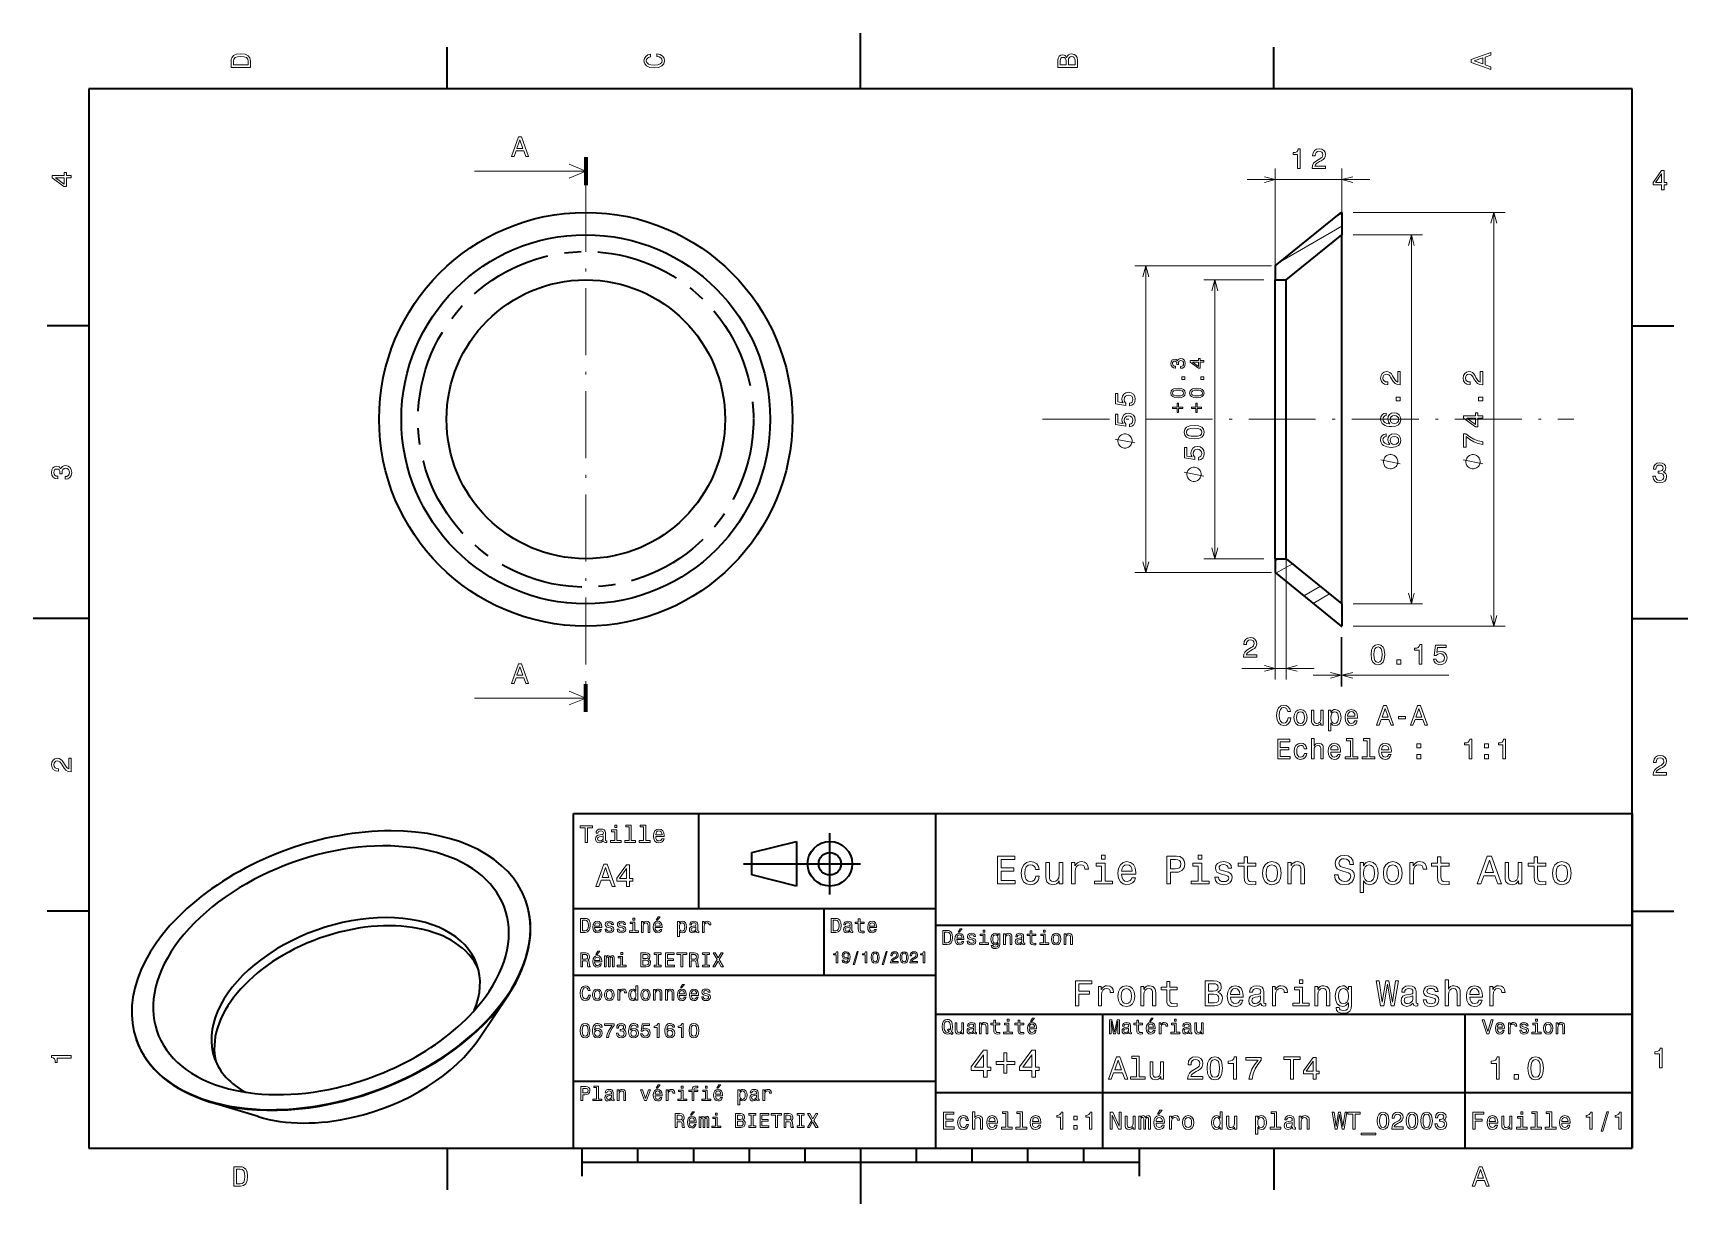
# Model space of a CAD drawing. Extents: x 0 to 297, y 0 to 210.
import ezdxf

# ---------------------------------------------------------------- set-up
doc = ezdxf.new("R2010")
doc.units = 0
doc.linetypes.add('AXES', pattern=[24, 15, -3, 3, -3])
doc.linetypes.add('DASHDOT', pattern=[18.5, 12, -3, 0.5, -3])

msp = doc.modelspace()

# ---------------------------------------------------------------- linework, layer by layer
at = {"color": 7, "lineweight": 35, "ltscale": 0.25}
for p, q in [((148.5, 200), (148.5, 210)), ((10, 105), (0, 105)), ((287, 105), (297, 105)), ((192, 10), (192, 20)), ((148.5, 10), (148.5, 0))]:
    msp.add_line(p, q, dxfattribs=at)
at = {"color": 7, "lineweight": 35, "ltscale": 0.1875}
for p, q in [((74.300003, 200), (74.300003, 207.5)), ((222.699997, 200), (222.699997, 207.5)), ((10, 157.5), (2.5, 157.5)), ((287, 157.5), (294.5, 157.5)), ((10, 52.5), (2.5, 52.5)), ((287, 52.5), (294.5, 52.5)), ((74.300003, 10), (74.300003, 2.5)), ((222.699997, 10), (222.699997, 2.5))]:
    msp.add_line(p, q, dxfattribs=at)
at = {"color": 7, "lineweight": 35}
for p, q in [((287, 200), (10, 200)), ((10, 200), (10, 10)), ((287, 10), (287, 200)), ((234.917145, 111.682594), (234.917145, 173.830566)), ((222.917145, 118.791016), (222.917145, 165.730576)), ((224.917145, 118.791016), (224.917145, 165.730576)), ((97, 10), (97, 70)), ((97, 70), (287, 70)), ((162, 10), (162, 70)), ((287, 70), (287, 10)), ((127.5, 61), (148.5, 61)), ((97, 53), (162, 53)), ((162, 50), (287, 50)), ((97, 41), (162, 41)), ((162, 34), (287, 34)), ((257, 10), (257, 34)), ((97, 22), (162, 22)), ((162, 20), (287, 20)), ((10, 10), (287, 10)), ((97, 10), (287, 10)), ((98.5, 7.5), (198.5, 7.5))]:
    msp.add_line(p, q, dxfattribs=at)
at = {"color": 7, "lineweight": 100, "ltscale": 0.125}
for p, q in [((99.197525, 187.75058), (99.197525, 182.75058)), ((99.197525, 88.230576), (99.197525, 93.230576))]:
    msp.add_line(p, q, dxfattribs=at)
at = {"color": 7, "lineweight": 13}
for p, q in [((99.197525, 185.25058), (79.197525, 185.25058)), ((236.917145, 177.830566), (264.174408, 177.830566)), ((262.174408, 103.630577), (262.174408, 177.830566)), ((247.376846, 107.630577), (247.376846, 173.830566)), ((222.274979, 168.230576), (197.714584, 168.230576)), ((199.714584, 113.230576), (199.714584, 168.230576)), ((212.094406, 115.730576), (212.094406, 165.730576)), ((222.274979, 113.230576), (197.714584, 113.230576)), ((236.917145, 103.630577), (264.174408, 103.630577)), ((229.768997, 94.809517), (254.105835, 94.809517)), ((99.197525, 90.730576), (79.197525, 90.730576))]:
    msp.add_line(p, q, dxfattribs=at)
at = {"color": 230, "lineweight": 13, "ltscale": 0.449708}
msp.add_line((222.917145, 167.730576), (222.917145, 185.718903), dxfattribs=at)
at = {"color": 230, "lineweight": 13, "ltscale": 0.247208}
msp.add_line((234.917145, 175.830566), (234.917145, 185.718903), dxfattribs=at)
at = {"color": 7, "linetype": 'DASHDOT', "lineweight": 13}
for p, q in [((99.197525, 182.75058), (99.197525, 93.230576)), ((181.178833, 140.730576), (276.507324, 140.730576))]:
    msp.add_line(p, q, dxfattribs=at)
at = {"color": 230, "lineweight": 13}
for p, q in [((217.917145, 183.718903), (239.917145, 183.718903)), ((222.917145, 116.791016), (222.917145, 94.053871)), ((224.917145, 116.791016), (224.917145, 94.053871))]:
    msp.add_line(p, q, dxfattribs=at)
at = {"color": 7, "lineweight": 35, "ltscale": 0.381302}
for p, q in [((222.917145, 168.230576), (234.768997, 177.830566)), ((222.917145, 113.230576), (234.768997, 103.630577))]:
    msp.add_line(p, q, dxfattribs=at)
at = {"color": 7, "lineweight": 13, "ltscale": 0.320004}
msp.add_line((223.831879, 168.971512), (234.917145, 175.371597), dxfattribs=at)
at = {"color": 7, "lineweight": 13, "ltscale": 0.03345}
msp.add_line((233.758392, 177.011993), (234.917145, 177.681), dxfattribs=at)
at = {"color": 7, "lineweight": 35, "ltscale": 0.003704}
for p, q in [((234.768997, 177.830566), (234.917145, 177.830566)), ((234.768997, 103.630577), (234.917145, 103.630577))]:
    msp.add_line(p, q, dxfattribs=at)
at = {"color": 7, "lineweight": 35, "ltscale": 0.1}
for p, q in [((234.917145, 177.830566), (234.917145, 173.830566)), ((234.917145, 107.630577), (234.917145, 103.630577)), ((129, 59), (129, 63))]:
    msp.add_line(p, q, dxfattribs=at)
at = {"color": 7, "lineweight": 35, "ltscale": 0.321724}
for p, q in [((224.917145, 165.730576), (234.917145, 173.830566)), ((224.917145, 115.730576), (234.917145, 107.630577)), ((224.917145, 115.730576), (234.917145, 107.630577))]:
    msp.add_line(p, q, dxfattribs=at)
at = {"color": 7, "lineweight": 13, "ltscale": 0.311493}
for p, q in [((236.917145, 173.830566), (249.376846, 173.830566)), ((236.917145, 107.630577), (249.376846, 107.630577))]:
    msp.add_line(p, q, dxfattribs=at)
at = {"color": 7, "lineweight": 35, "ltscale": 0.0625}
for p, q in [((222.917145, 168.230576), (222.917145, 165.730576)), ((222.917145, 115.730576), (222.917145, 113.230576)), ((108.5, 10), (108.5, 7.5)), ((118.5, 10), (118.5, 7.5)), ((128.5, 10), (128.5, 7.5)), ((138.5, 10), (138.5, 7.5)), ((158.5, 10), (158.5, 7.5)), ((168.5, 10), (168.5, 7.5)), ((178.5, 10), (178.5, 7.5)), ((188.5, 10), (188.5, 7.5))]:
    msp.add_line(p, q, dxfattribs=at)
at = {"color": 7, "lineweight": 13, "ltscale": 0.270568}
for p, q in [((220.917145, 165.730576), (210.094406, 165.730576)), ((220.917145, 115.730576), (210.094406, 115.730576))]:
    msp.add_line(p, q, dxfattribs=at)
at = {"color": 7, "lineweight": 35, "ltscale": 0.05}
for p, q in [((222.917145, 165.730576), (224.917145, 165.730576)), ((222.917145, 115.730576), (224.917145, 115.730576)), ((222.917145, 115.730576), (224.917145, 115.730576))]:
    msp.add_line(p, q, dxfattribs=at)
at = {"color": 7, "lineweight": 35, "ltscale": 0.076511}
for p, q in [((222.917145, 115.730576), (222.917145, 118.791016)), ((224.917145, 115.730576), (224.917145, 118.791016))]:
    msp.add_line(p, q, dxfattribs=at)
at = {"color": 7, "lineweight": 13, "ltscale": 0.020171}
msp.add_line((222.917145, 115.327164), (223.615875, 115.730576), dxfattribs=at)
at = {"color": 7, "lineweight": 13, "ltscale": 0.085727}
msp.add_line((223.070541, 113.106323), (226.040222, 114.820877), dxfattribs=at)
at = {"color": 7, "lineweight": 13, "ltscale": 0.085728}
for p, q in [((228.064377, 109.061317), (231.034073, 110.775864)), ((229.728989, 107.712982), (232.698685, 109.427528))]:
    msp.add_line(p, q, dxfattribs=at)
at = {"color": 7, "lineweight": 35, "ltscale": 0.1013}
msp.add_line((234.917145, 107.630577), (234.917145, 111.682594), dxfattribs=at)
at = {"color": 7, "lineweight": 13, "ltscale": 0.00561}
msp.add_line((234.722824, 103.667969), (234.917145, 103.780159), dxfattribs=at)
at = {"color": 7, "lineweight": 13, "ltscale": 0.220527}
for p, q in [((234.768997, 101.630577), (234.768997, 92.809517)), ((234.917145, 101.630577), (234.917145, 92.809517))]:
    msp.add_line(p, q, dxfattribs=at)
at = {"color": 230, "lineweight": 13, "ltscale": 0.324638}
msp.add_line((216.931625, 96.053871), (229.917145, 96.053871), dxfattribs=at)
at = {"color": 7, "lineweight": 35, "ltscale": 0.425}
msp.add_line((119.5, 53), (119.5, 70), dxfattribs=at)
at = {"color": 7, "lineweight": 35, "ltscale": 0.275}
msp.add_line((143, 55.5), (143, 66.5), dxfattribs=at)
at = {"color": 7, "lineweight": 35, "ltscale": 0.206155}
for p, q in [((129, 63), (137, 65)), ((137, 57), (129, 59))]:
    msp.add_line(p, q, dxfattribs=at)
at = {"color": 7, "lineweight": 35, "ltscale": 0.2}
msp.add_line((137, 65), (137, 57), dxfattribs=at)
at = {"color": 7, "lineweight": 35, "ltscale": 0.002906}
for p, q in [((88.446281, 54.275803), (88.407173, 54.385246)), ((18.572441, 29.310101), (18.533333, 29.419548))]:
    msp.add_line(p, q, dxfattribs=at)
at = {"color": 7, "lineweight": 35, "ltscale": 0.3}
msp.add_line((142, 41), (142, 53), dxfattribs=at)
at = {"color": 7, "lineweight": 35, "ltscale": 0.229785}
msp.add_line((80.204163, 29.863285), (85.302216, 37.511261), dxfattribs=at)
at = {"color": 7, "lineweight": 35, "ltscale": 0.35}
msp.add_line((192, 20), (192, 34), dxfattribs=at)
at = {"color": 7, "lineweight": 35, "ltscale": 0.229795}
msp.add_line((40.418507, 15.647772), (31.627747, 18.333241), dxfattribs=at)
at = {"color": 7, "lineweight": 35, "ltscale": 0.125}
for p, q in [((98.5, 10), (98.5, 5)), ((198.5, 10), (198.5, 5))]:
    msp.add_line(p, q, dxfattribs=at)
at = {"color": 7, "lineweight": 13}
for points in [[(35.533215, 204.994965), (35.533215, 203.829971), (39.033215, 203.829971), (39.033215, 204.994965), (38.922264, 205.544678), (38.584366, 205.953171), (38.034657, 206.205338), (37.283215, 206.296112), (36.516644, 206.215424), (36.21405, 206.114563), (35.971977, 205.973343), (35.644165, 205.56485), (35.563473, 205.297562)], [(35.951801, 204.959656), (36.027451, 205.342941), (36.259438, 205.605194), (36.672985, 205.761536), (37.283215, 205.811966), (37.873272, 205.756485), (38.286816, 205.600143), (38.533936, 205.332855), (38.614628, 204.959656), (38.614628, 204.298996), (35.951801, 204.298996)], [(111.93206, 205.817017), (112.35569, 205.716141), (112.658287, 205.549713), (112.844887, 205.317734), (112.905403, 205.045395), (112.814629, 204.71759), (112.54229, 204.460388), (112.098488, 204.28891), (111.483215, 204.233429), (110.872986, 204.28891), (110.424141, 204.455338), (110.151802, 204.71254), (110.055984, 205.045395), (110.106415, 205.287476), (110.247627, 205.494247), (110.474571, 205.655624), (110.787247, 205.766571), (110.787247, 206.245682), (110.308144, 206.094391), (109.94503, 205.832138), (109.718086, 205.474075), (109.637398, 205.045395), (109.763474, 204.510818), (110.116501, 204.10231), (110.696472, 203.840057), (111.483215, 203.749283), (112.269958, 203.840057), (112.84993, 204.10231), (113.208, 204.510818), (113.329041, 205.045395), (113.233215, 205.51442), (112.965927, 205.892654), (112.527161, 206.159943), (111.93206, 206.301163)], [(185.542007, 205.630417), (185.249496, 205.983429), (185.052811, 206.074219), (184.81073, 206.104477), (184.432495, 206.03891), (184.160156, 205.842224), (183.993729, 205.524506), (183.933212, 205.080704), (183.933212, 203.835022), (187.433212, 203.835022), (187.433212, 205.151306), (187.36261, 205.620331), (187.155838, 205.968307), (186.828018, 206.185165), (186.384216, 206.260818), (186.08667, 206.215424), (185.839554, 206.094391), (185.65799, 205.897705)], [(185.385666, 204.984879), (185.385666, 204.298996), (184.351807, 204.298996), (184.351807, 205.025223), (184.382065, 205.297562), (184.472839, 205.489197), (184.629181, 205.605194), (184.86116, 205.645538), (185.093155, 205.600143), (185.254532, 205.479111), (185.355408, 205.272339)], [(187.014618, 205.095825), (187.014618, 204.298996), (185.809296, 204.298996), (185.809296, 205.050446), (185.844589, 205.368164), (185.9505, 205.595108), (186.132065, 205.731277), (186.394302, 205.776657), (186.671692, 205.731277), (186.863327, 205.605194), (186.979324, 205.393372)], [(261.633209, 203.466858), (261.633209, 203.930847), (260.604401, 204.298996), (260.604401, 205.695969), (261.633209, 206.064133), (261.633209, 206.538193), (258.128174, 205.257217), (258.128174, 204.742798)], [(260.17572, 204.460388), (258.632477, 205), (260.17572, 205.539627)], [(85.849197, 187.87558), (86.313171, 187.87558), (86.681328, 188.904404), (88.0783, 188.904404), (88.446457, 187.87558), (88.920525, 187.87558), (87.639542, 191.38063), (87.12513, 191.38063)], [(86.842712, 189.333069), (87.382339, 190.876297), (87.921967, 189.333069)], [(6.833213, 184.02739), (6.833213, 184.481277), (5.965778, 184.481277), (5.965778, 184.98056), (5.56232, 184.98056), (5.56232, 184.481277), (3.408862, 184.481277), (3.408862, 184.022339), (5.521974, 182.489197), (5.965778, 182.489197), (5.965778, 184.02739)], [(292.277374, 181.916794), (292.731262, 181.916794), (292.731262, 182.784225), (293.23056, 182.784225), (293.23056, 183.187683), (292.731262, 183.187683), (292.731262, 185.341141), (292.272339, 185.341141), (290.739197, 183.228027), (290.739197, 182.784225), (292.277374, 182.784225)], [(291.162842, 183.187683), (292.277374, 184.756134), (292.277374, 183.187683)], [(5.56232, 182.912827), (3.993876, 184.02739), (5.56232, 184.02739)], [(205.930817, 149.873123), (205.956055, 149.873123), (206.302231, 149.930817), (206.561859, 150.100296), (206.727722, 150.367142), (206.789032, 150.72052), (206.727722, 151.095535), (206.569061, 151.376785), (206.31665, 151.557083), (205.992126, 151.621994), (205.779373, 151.59314), (205.606293, 151.513809), (205.47287, 151.384003), (205.375504, 151.210922), (205.180786, 151.445297), (204.870682, 151.528244), (204.589417, 151.474152), (204.376678, 151.319092), (204.243256, 151.066681), (204.196381, 150.72052), (204.254074, 150.395981), (204.412735, 150.147171), (204.665146, 149.984909), (205.000488, 149.930817), (205.025742, 149.930817), (205.025742, 150.251755), (204.794952, 150.280594), (204.629089, 150.374344), (204.528122, 150.525803), (204.492065, 150.738541), (204.520905, 150.926056), (204.596634, 151.06308), (204.719238, 151.146011), (204.885101, 151.178467), (205.061798, 151.146011), (205.180786, 151.059479), (205.252899, 150.90802), (205.274536, 150.702484), (205.270935, 150.561859), (205.555801, 150.561859), (205.548584, 150.738541), (205.581039, 150.965714), (205.667587, 151.135193), (205.808212, 151.23616), (205.992126, 151.272217), (206.201263, 151.232559), (206.356323, 151.127991), (206.453674, 150.962112), (206.48613, 150.742157), (206.450073, 150.514984), (206.341888, 150.349106), (206.168808, 150.244537), (205.930817, 150.204865)], [(210.094406, 150.980148), (210.094406, 151.304672), (209.474197, 151.304672), (209.474197, 151.661652), (209.185715, 151.661652), (209.185715, 151.304672), (207.645996, 151.304672), (207.645996, 150.976532), (209.156876, 149.880341), (209.474197, 149.880341), (209.474197, 150.980148)], [(209.185715, 150.183243), (208.064285, 150.980148), (209.185715, 150.980148)], [(245.376846, 146.88739), (245.376846, 149.293015), (244.94313, 149.293015), (244.94313, 147.391724), (244.7061, 147.49762), (244.509415, 147.679184), (244.151337, 148.238983), (244.000046, 148.53653), (243.783188, 148.869385), (243.531021, 149.106415), (243.233475, 149.242584), (242.895584, 149.293015), (242.471954, 149.207275), (242.139099, 148.970245), (241.927277, 148.607132), (241.851624, 148.138123), (241.937363, 147.653961), (242.174393, 147.285812), (242.552643, 147.048782), (243.05191, 146.968094), (243.122528, 146.968094), (243.122528, 147.427017), (243.082184, 147.427017), (242.739243, 147.472412), (242.487076, 147.608582), (242.325699, 147.825439), (242.270218, 148.1129), (242.320648, 148.405411), (242.446732, 148.622269), (242.643417, 148.763474), (242.890533, 148.813904), (243.122528, 148.77861), (243.319214, 148.682785), (243.490677, 148.521408), (243.641968, 148.2995), (243.80336, 148.001953), (244.116043, 147.507721), (244.448898, 147.159729), (244.852356, 146.952957), (245.361725, 146.88739)], [(260.174408, 146.88739), (260.174408, 149.293015), (259.740692, 149.293015), (259.740692, 147.391724), (259.503662, 147.49762), (259.306976, 147.679184), (258.948914, 148.238983), (258.797607, 148.53653), (258.58075, 148.869385), (258.328583, 149.106415), (258.031036, 149.242584), (257.693146, 149.293015), (257.269501, 149.207275), (256.936646, 148.970245), (256.724854, 148.607132), (256.6492, 148.138123), (256.734924, 147.653961), (256.971954, 147.285812), (257.350189, 147.048782), (257.849487, 146.968094), (257.920074, 146.968094), (257.920074, 147.427017), (257.87973, 147.427017), (257.536804, 147.472412), (257.284637, 147.608582), (257.12326, 147.825439), (257.06778, 148.1129), (257.118225, 148.405411), (257.244293, 148.622269), (257.440979, 148.763474), (257.68808, 148.813904), (257.920074, 148.77861), (258.11676, 148.682785), (258.288239, 148.521408), (258.439545, 148.2995), (258.600922, 148.001953), (258.913605, 147.507721), (259.24646, 147.159729), (259.649902, 146.952957), (260.159271, 146.88739)], [(196.801758, 143.131195), (197.215302, 143.242157), (197.538071, 143.489273), (197.739792, 143.852386), (197.815445, 144.31636), (197.72467, 144.825729), (197.477554, 145.224136), (197.084183, 145.476303), (196.579849, 145.572128), (196.11084, 145.486389), (195.742676, 145.244308), (195.505646, 144.866074), (195.419907, 144.376877), (195.480438, 143.998642), (195.646851, 143.706131), (194.703766, 143.847336), (194.703766, 145.380478), (194.290222, 145.380478), (194.290222, 143.509445), (196.146133, 143.232071), (196.146133, 143.635529), (195.909103, 143.928024), (195.823364, 144.301224), (195.878845, 144.623993), (196.040222, 144.871109), (196.287354, 145.027451), (196.605072, 145.082932), (196.922791, 145.027451), (197.169907, 144.866074), (197.326248, 144.618958), (197.381729, 144.301224), (197.34642, 144.033936), (197.230438, 143.827164), (197.048874, 143.675873), (196.801758, 143.60022)], [(205.494507, 144.570282), (206.060638, 144.624374), (206.464493, 144.793854), (206.709686, 145.064285), (206.789032, 145.439301), (206.709686, 145.810715), (206.464493, 146.081161), (206.060638, 146.247025), (205.494507, 146.304718), (204.931976, 146.247025), (204.70842, 146.178513), (204.524506, 146.081161), (204.279312, 145.810715), (204.196381, 145.439301), (204.279312, 145.064285), (204.528122, 144.793854), (204.931976, 144.624374)], [(205.494507, 144.916443), (205.058182, 144.945297), (204.744476, 145.035446), (204.560577, 145.197708), (204.495667, 145.439301), (204.560577, 145.677292), (204.744476, 145.839554), (205.058182, 145.929703), (205.494507, 145.958557), (205.934418, 145.929703), (206.248138, 145.839554), (206.432037, 145.677292), (206.493347, 145.439301), (206.432037, 145.197708), (206.248138, 145.035446), (205.934418, 144.945297)], [(206.716904, 147.861755), (206.716904, 148.359375), (206.179626, 148.359375), (206.179626, 147.861755)], [(208.872009, 144.570282), (209.438126, 144.624374), (209.841995, 144.793854), (210.087189, 145.064285), (210.166519, 145.439301), (210.087189, 145.810715), (209.841995, 146.081161), (209.438126, 146.247025), (208.872009, 146.304718), (208.309479, 146.247025), (208.085922, 146.178513), (207.902008, 146.081161), (207.656815, 145.810715), (207.573883, 145.439301), (207.656815, 145.064285), (207.905624, 144.793854), (208.309479, 144.624374)], [(208.872009, 144.916443), (208.435684, 144.945297), (208.121979, 145.035446), (207.93808, 145.197708), (207.873169, 145.439301), (207.93808, 145.677292), (208.121979, 145.839554), (208.435684, 145.929703), (208.872009, 145.958557), (209.31192, 145.929703), (209.625641, 145.839554), (209.80954, 145.677292), (209.870834, 145.439301), (209.80954, 145.197708), (209.625641, 145.035446), (209.31192, 144.945297)], [(210.094406, 147.861755), (210.094406, 148.359375), (209.557129, 148.359375), (209.557129, 147.861755)], [(204.524506, 142.641846), (205.306992, 142.641846), (205.306992, 141.927872), (205.555801, 141.927872), (205.555801, 142.641846), (206.338287, 142.641846), (206.338287, 142.894257), (205.555801, 142.894257), (205.555801, 143.604614), (205.306992, 143.604614), (205.306992, 142.894257), (204.524506, 142.894257)], [(207.902008, 142.641846), (208.684494, 142.641846), (208.684494, 141.927872), (208.933304, 141.927872), (208.933304, 142.641846), (209.71579, 142.641846), (209.71579, 142.894257), (208.933304, 142.894257), (208.933304, 143.604614), (208.684494, 143.604614), (208.684494, 142.894257), (207.902008, 142.894257)], [(245.376846, 144.033936), (245.376846, 144.729904), (244.625412, 144.729904), (244.625412, 144.033936)], [(260.174408, 144.033936), (260.174408, 144.729904), (259.422974, 144.729904), (259.422974, 144.033936)], [(196.801758, 139.395172), (197.215302, 139.506134), (197.538071, 139.75325), (197.739792, 140.116364), (197.815445, 140.580338), (197.72467, 141.089706), (197.477554, 141.488113), (197.084183, 141.74028), (196.579849, 141.836105), (196.11084, 141.750366), (195.742676, 141.508286), (195.505646, 141.130051), (195.419907, 140.640854), (195.480438, 140.262619), (195.646851, 139.970108), (194.703766, 140.111313), (194.703766, 141.644455), (194.290222, 141.644455), (194.290222, 139.773422), (196.146133, 139.496048), (196.146133, 139.899506), (195.909103, 140.192001), (195.823364, 140.565201), (195.878845, 140.88797), (196.040222, 141.135086), (196.287354, 141.291428), (196.605072, 141.346909), (196.922791, 141.291428), (197.169907, 141.130051), (197.326248, 140.882935), (197.381729, 140.565201), (197.34642, 140.297913), (197.230438, 140.091141), (197.048874, 139.93985), (196.801758, 139.864197)], [(208.38475, 137.199234), (209.176544, 137.274887), (209.741379, 137.511917), (210.08432, 137.890167), (210.195267, 138.414658), (210.08432, 138.934113), (209.741379, 139.312347), (209.176544, 139.544342), (208.38475, 139.625031), (207.598007, 139.544342), (207.285324, 139.448517), (207.028122, 139.312347), (206.685181, 138.934113), (206.569183, 138.414658), (206.685181, 137.890167), (207.033173, 137.511917), (207.598007, 137.274887)], [(242.819931, 141.856277), (242.411423, 141.760452), (242.108841, 141.538544), (241.917191, 141.195602), (241.851624, 140.751801), (241.886932, 140.454254), (241.982758, 140.197052), (242.139099, 139.970108), (242.360992, 139.778458), (242.638367, 139.627167), (242.976273, 139.51622), (243.37468, 139.445602), (243.823532, 139.42543), (244.539673, 139.506134), (245.059128, 139.75325), (245.371796, 140.151657), (245.477707, 140.696335), (245.386932, 141.185516), (245.149902, 141.558716), (244.776703, 141.800797), (244.302643, 141.886536), (243.823532, 141.800797), (243.455383, 141.568802), (243.223389, 141.210739), (243.1427, 140.766937), (243.243561, 140.287827), (243.531021, 139.929764), (242.976273, 140.005402), (242.57785, 140.166794), (242.34082, 140.41391), (242.260132, 140.756851), (242.300476, 141.009003), (242.406387, 141.200653), (242.582901, 141.326736), (242.819931, 141.392288)], [(244.307678, 141.397339), (244.625412, 141.341858), (244.867477, 141.200653), (245.02887, 140.973709), (245.0793, 140.691284), (245.02887, 140.393738), (244.872528, 140.166794), (244.630447, 140.020538), (244.312729, 139.975143), (244.000046, 140.025574), (243.763016, 140.166794), (243.611725, 140.398773), (243.556244, 140.711456), (243.611725, 140.983795), (243.757965, 141.200653), (243.994995, 141.341858)], [(260.174408, 140.923279), (260.174408, 141.377167), (259.306976, 141.377167), (259.306976, 141.87645), (258.903503, 141.87645), (258.903503, 141.377167), (256.750061, 141.377167), (256.750061, 140.918228), (258.863159, 139.385086), (259.306976, 139.385086), (259.306976, 140.923279)], [(258.903503, 139.808716), (257.335083, 140.923279), (258.903503, 140.923279)], [(195.964584, 138.127884), (195.847916, 138.127884), (195.614578, 138.06955), (195.439575, 138.011215), (195.322906, 137.952881), (195.147919, 137.836212), (194.972916, 137.661224), (194.856247, 137.486221), (194.797913, 137.369553), (194.739578, 137.19455), (194.681244, 136.961212), (194.681244, 136.844559), (194.681244, 136.72789), (194.739578, 136.494553), (194.797913, 136.31955), (194.856247, 136.202881), (194.972916, 136.027893), (195.147919, 135.85289), (195.322906, 135.736221), (195.439575, 135.677887), (195.614578, 135.619553), (195.847916, 135.561218), (195.964584, 135.561218), (196.081253, 135.561218), (196.314575, 135.619553), (196.489578, 135.677887), (196.606247, 135.736221), (196.78125, 135.85289), (196.956253, 136.027893), (197.072906, 136.202881), (197.131241, 136.31955), (197.189575, 136.494553), (197.24791, 136.72789), (197.24791, 136.844559), (197.24791, 136.961212), (197.189575, 137.19455), (197.131241, 137.369553), (197.072906, 137.486221), (196.956253, 137.661224), (196.78125, 137.836212), (196.606247, 137.952881), (196.489578, 138.011215), (196.314575, 138.06955), (196.081253, 138.127884)], [(208.38475, 137.683395), (207.774521, 137.72374), (207.335754, 137.849823), (207.078552, 138.076767), (206.987778, 138.414658), (207.078552, 138.747513), (207.335754, 138.974457), (207.774521, 139.10054), (208.38475, 139.140884), (209.000031, 139.10054), (209.438782, 138.974457), (209.695984, 138.747513), (209.781723, 138.414658), (209.695984, 138.076767), (209.438782, 137.849823), (209.000031, 137.72374)], [(242.819931, 138.120255), (242.411423, 138.024429), (242.108841, 137.802521), (241.917191, 137.459579), (241.851624, 137.015778), (241.886932, 136.718231), (241.982758, 136.461029), (242.139099, 136.234085), (242.360992, 136.042435), (242.638367, 135.891144), (242.976273, 135.780197), (243.37468, 135.709579), (243.823532, 135.689407), (244.539673, 135.770111), (245.059128, 136.017227), (245.371796, 136.415634), (245.477707, 136.960312), (245.386932, 137.449493), (245.149902, 137.822693), (244.776703, 138.064774), (244.302643, 138.150513), (243.823532, 138.064774), (243.455383, 137.832779), (243.223389, 137.474716), (243.1427, 137.030914), (243.243561, 136.551804), (243.531021, 136.193741), (242.976273, 136.269379), (242.57785, 136.430771), (242.34082, 136.677887), (242.260132, 137.020828), (242.300476, 137.27298), (242.406387, 137.46463), (242.582901, 137.590714), (242.819931, 137.656265)], [(244.307678, 137.661316), (244.625412, 137.605835), (244.867477, 137.46463), (245.02887, 137.237686), (245.0793, 136.955261), (245.02887, 136.657715), (244.872528, 136.430771), (244.630447, 136.284515), (244.312729, 136.23912), (244.000046, 136.289551), (243.763016, 136.430771), (243.611725, 136.66275), (243.556244, 136.975433), (243.611725, 137.247772), (243.757965, 137.46463), (243.994995, 137.605835)], [(260.174408, 136.208862), (260.174408, 136.718231), (259.342285, 136.884659), (258.565613, 137.17717), (257.844421, 137.590714), (257.16864, 138.130341), (256.750061, 138.130341), (256.750061, 135.729767), (257.208984, 135.729767), (257.208984, 137.646179), (257.889832, 137.091431), (258.600922, 136.672836), (259.357391, 136.380341)], [(209.18158, 133.427917), (209.595123, 133.538864), (209.917892, 133.78598), (210.119629, 134.149094), (210.195267, 134.613068), (210.104492, 135.122437), (209.857376, 135.520859), (209.464005, 135.77301), (208.959686, 135.868835), (208.490662, 135.783096), (208.122498, 135.541031), (207.885468, 135.162781), (207.799744, 134.673599), (207.86026, 134.295349), (208.026688, 134.002838), (207.083603, 134.144058), (207.083603, 135.6772), (206.670059, 135.6772), (206.670059, 133.806152), (208.525955, 133.528778), (208.525955, 133.932236), (208.288925, 134.224747), (208.203201, 134.597946), (208.258667, 134.920715), (208.420059, 135.167831), (208.667175, 135.324173), (208.984894, 135.379639), (209.302612, 135.324173), (209.549744, 135.162781), (209.706085, 134.915665), (209.761551, 134.597946), (209.726257, 134.330658), (209.61026, 134.123886), (209.428696, 133.97258), (209.18158, 133.896942)], [(243.626846, 134.391861), (243.510178, 134.391861), (243.27684, 134.333527), (243.101852, 134.275192), (242.985184, 134.216858), (242.810181, 134.100189), (242.635178, 133.925201), (242.518509, 133.750198), (242.460175, 133.63353), (242.40184, 133.458527), (242.343506, 133.225189), (242.343506, 133.108536), (242.343506, 132.991867), (242.40184, 132.75853), (242.460175, 132.583527), (242.518509, 132.466858), (242.635178, 132.29187), (242.810181, 132.116867), (242.985184, 132.000198), (243.101852, 131.941864), (243.27684, 131.88353), (243.510178, 131.825195), (243.626846, 131.825195), (243.743515, 131.825195), (243.976852, 131.88353), (244.15184, 131.941864), (244.268509, 132.000198), (244.443512, 132.116867), (244.618515, 132.29187), (244.735184, 132.466858), (244.793518, 132.583527), (244.851852, 132.75853), (244.910187, 132.991867), (244.910187, 133.108536), (244.910187, 133.225189), (244.851852, 133.458527), (244.793518, 133.63353), (244.735184, 133.750198), (244.618515, 133.925201), (244.443512, 134.100189), (244.268509, 134.216858), (244.15184, 134.275192), (243.976852, 134.333527), (243.743515, 134.391861)], [(258.424408, 134.391861), (258.307739, 134.391861), (258.074402, 134.333527), (257.899414, 134.275192), (257.782745, 134.216858), (257.607727, 134.100189), (257.432739, 133.925201), (257.316071, 133.750198), (257.257751, 133.63353), (257.199402, 133.458527), (257.141083, 133.225189), (257.141083, 133.108536), (257.141083, 132.991867), (257.199402, 132.75853), (257.257751, 132.583527), (257.316071, 132.466858), (257.432739, 132.29187), (257.607727, 132.116867), (257.782745, 132.000198), (257.899414, 131.941864), (258.074402, 131.88353), (258.307739, 131.825195), (258.424408, 131.825195), (258.541077, 131.825195), (258.774414, 131.88353), (258.949402, 131.941864), (259.066071, 132.000198), (259.241058, 132.116867), (259.416077, 132.29187), (259.532745, 132.466858), (259.591064, 132.583527), (259.649414, 132.75853), (259.707733, 132.991867), (259.707733, 133.108536), (259.707733, 133.225189), (259.649414, 133.458527), (259.591064, 133.63353), (259.532745, 133.750198), (259.416077, 133.925201), (259.241058, 134.100189), (259.066071, 134.216858), (258.949402, 134.275192), (258.774414, 134.333527), (258.541077, 134.391861)], [(5.73379, 129.979111), (5.769093, 129.979111), (6.253242, 130.059799), (6.616354, 130.296829), (6.848343, 130.670029), (6.934078, 131.164276), (6.848343, 131.688766), (6.626441, 132.082138), (6.273415, 132.334305), (5.819525, 132.425079), (5.521974, 132.384735), (5.279899, 132.273788), (5.0933, 132.092224), (4.957133, 131.850143), (4.684798, 132.177963), (4.251081, 132.293961), (3.857709, 132.218307), (3.560158, 132.00145), (3.373559, 131.648422), (3.307997, 131.164276), (3.388689, 130.710388), (3.610591, 130.362396), (3.963617, 130.135452), (4.432637, 130.059799), (4.46794, 130.059799), (4.46794, 130.508652), (4.145173, 130.548996), (3.913184, 130.680115), (3.771974, 130.891937), (3.721542, 131.189484), (3.761888, 131.451736), (3.867795, 131.643372), (4.039265, 131.759369), (4.271254, 131.804764), (4.518372, 131.759369), (4.684798, 131.638336), (4.785663, 131.426514), (4.815922, 131.139053), (4.810879, 130.942368), (5.209294, 130.942368), (5.199208, 131.189484), (5.244596, 131.507217), (5.365634, 131.744247), (5.56232, 131.885452), (5.819525, 131.935883), (6.112032, 131.880417), (6.328891, 131.734161), (6.465058, 131.502167), (6.510447, 131.194534), (6.460014, 130.876801), (6.308718, 130.644821), (6.066643, 130.498566), (5.73379, 130.443085)], [(208.344406, 132.160629), (208.227737, 132.160629), (207.9944, 132.102295), (207.819412, 132.043961), (207.702744, 131.985626), (207.52774, 131.868958), (207.352737, 131.693954), (207.236069, 131.518951), (207.177734, 131.402298), (207.1194, 131.227295), (207.061066, 130.993958), (207.061066, 130.877289), (207.061066, 130.76062), (207.1194, 130.527298), (207.177734, 130.352295), (207.236069, 130.235626), (207.352737, 130.060623), (207.52774, 129.88562), (207.702744, 129.768951), (207.819412, 129.710617), (207.9944, 129.652283), (208.227737, 129.593964), (208.344406, 129.593964), (208.461075, 129.593964), (208.694412, 129.652283), (208.8694, 129.710617), (208.986069, 129.768951), (209.161072, 129.88562), (209.336075, 130.060623), (209.452744, 130.235626), (209.511078, 130.352295), (209.569412, 130.527283), (209.627747, 130.76062), (209.627747, 130.877289), (209.627747, 130.993958), (209.569412, 131.227295), (209.511078, 131.402283), (209.452744, 131.518951), (209.336075, 131.693954), (209.161072, 131.868958), (208.986069, 131.985626), (208.8694, 132.043961), (208.694412, 132.102295), (208.461075, 132.160629)], [(290.729126, 130.51622), (290.729126, 130.480911), (290.809814, 129.996765), (291.046844, 129.633652), (291.420044, 129.401657), (291.914276, 129.315933), (292.438782, 129.401657), (292.832153, 129.623566), (293.08429, 129.976593), (293.175079, 130.430481), (293.134735, 130.728027), (293.023773, 130.970108), (292.842224, 131.156708), (292.600159, 131.292877), (292.927948, 131.565216), (293.043945, 131.998932), (292.968292, 132.392303), (292.751434, 132.68985), (292.398407, 132.87645), (291.914276, 132.942017), (291.460388, 132.861313), (291.112396, 132.63942), (290.885468, 132.286392), (290.809814, 131.817368), (290.809814, 131.782074), (291.258636, 131.782074), (291.299011, 132.104828), (291.430115, 132.336823), (291.641937, 132.478027), (291.939484, 132.528473), (292.201721, 132.488113), (292.393372, 132.382217), (292.509369, 132.210739), (292.554749, 131.97876), (292.509369, 131.731628), (292.388336, 131.565216), (292.176514, 131.46434), (291.889069, 131.434082), (291.692383, 131.439133), (291.692383, 131.04071), (291.939484, 131.050797), (292.257202, 131.005417), (292.494232, 130.884369), (292.635468, 130.687683), (292.685883, 130.430481), (292.630402, 130.13797), (292.484161, 129.921112), (292.252167, 129.784943), (291.944519, 129.739563), (291.626801, 129.789993), (291.394806, 129.941284), (291.248566, 130.183365), (291.193085, 130.51622)], [(240.164337, 98.519173), (240.23999, 97.727386), (240.47702, 97.162544), (240.855255, 96.819603), (241.379761, 96.708649), (241.899216, 96.819603), (242.277451, 97.162544), (242.509445, 97.727386), (242.590134, 98.519173), (242.509445, 99.305916), (242.41362, 99.618591), (242.277451, 99.875801), (241.899216, 100.218735), (241.379761, 100.334732), (240.855255, 100.218735), (240.47702, 99.870758), (240.23999, 99.305916)], [(240.648483, 98.519173), (240.688843, 99.129402), (240.814911, 99.568161), (241.041855, 99.825363), (241.379761, 99.916145), (241.712616, 99.825363), (241.93956, 99.568161), (242.065643, 99.129402), (242.105988, 98.519173), (242.065643, 97.9039), (241.93956, 97.465134), (241.712616, 97.207932), (241.379761, 97.122192), (241.041855, 97.207932), (240.814911, 97.465134), (240.688843, 97.9039)], [(248.761017, 96.809517), (249.219955, 96.809517), (249.219955, 100.334732), (248.877014, 100.334732), (248.78624, 100.0271), (248.604691, 99.820328), (248.327301, 99.699287), (247.944031, 99.658936), (247.944031, 99.300873), (248.761017, 99.300873)], [(251.337097, 97.722336), (251.448059, 97.308792), (251.695175, 96.986031), (252.058289, 96.784302), (252.522263, 96.708649), (253.031631, 96.799431), (253.430054, 97.046547), (253.682205, 97.439919), (253.77803, 97.944244), (253.692291, 98.413261), (253.450226, 98.781418), (253.071976, 99.018448), (252.582779, 99.104187), (252.204544, 99.043671), (251.912033, 98.877243), (252.053238, 99.820328), (253.58638, 99.820328), (253.58638, 100.233871), (251.715347, 100.233871), (251.437973, 98.37796), (251.841431, 98.37796), (252.133942, 98.61499), (252.507141, 98.700729), (252.829895, 98.645248), (253.077026, 98.483871), (253.233368, 98.236755), (253.288834, 97.919022), (253.233368, 97.601303), (253.071976, 97.354187), (252.82486, 97.197845), (252.507141, 97.142365), (252.239838, 97.177673), (252.033066, 97.293671), (251.881775, 97.47522), (251.806122, 97.722336)], [(85.849197, 93.355576), (86.313171, 93.355576), (86.681328, 94.384392), (88.0783, 94.384392), (88.446457, 93.355576), (88.920525, 93.355576), (87.639542, 96.860619), (87.12513, 96.860619)], [(86.842712, 94.813065), (87.382339, 96.356293), (87.921967, 94.813065)], [(244.767792, 96.809517), (245.46376, 96.809517), (245.46376, 97.560959), (244.767792, 97.560959)], [(225.252167, 87.175102), (225.151291, 86.751472), (224.984863, 86.448875), (224.752884, 86.262276), (224.480545, 86.201759), (224.15274, 86.292534), (223.895538, 86.564873), (223.72406, 87.008675), (223.668579, 87.623947), (223.72406, 88.234177), (223.890488, 88.683022), (224.14769, 88.95536), (224.480545, 89.051178), (224.722626, 89.000748), (224.929398, 88.859535), (225.090775, 88.632591), (225.201721, 88.319916), (225.680832, 88.319916), (225.529541, 88.799019), (225.267288, 89.162132), (224.909225, 89.389076), (224.480545, 89.469772), (223.945969, 89.343689), (223.53746, 88.990662), (223.275208, 88.41069), (223.184433, 87.623947), (223.275208, 86.837204), (223.53746, 86.257233), (223.945969, 85.899162), (224.480545, 85.77813), (224.94957, 85.873947), (225.327805, 86.141235), (225.595093, 86.580002), (225.736313, 87.175102)], [(241.118149, 85.873947), (241.582123, 85.873947), (241.950287, 86.902763), (243.34726, 86.902763), (243.715424, 85.873947), (244.189484, 85.873947), (242.908508, 89.37899), (242.394089, 89.37899)], [(247.190201, 85.873947), (247.654175, 85.873947), (248.022339, 86.902763), (249.419312, 86.902763), (249.78746, 85.873947), (250.26152, 85.873947), (248.980545, 89.37899), (248.466141, 89.37899)], [(226.296112, 87.225533), (226.376801, 86.61026), (226.608795, 86.156364), (226.976944, 85.873947), (227.471176, 85.77813), (227.960373, 85.873947), (228.328522, 86.151321), (228.560516, 86.605217), (228.646255, 87.225533), (228.560516, 87.840805), (228.328522, 88.299736), (227.960373, 88.577118), (227.471176, 88.677979), (226.976944, 88.577118), (226.608795, 88.294693), (226.376801, 87.840805)], [(226.75, 87.230576), (226.79538, 87.684464), (226.9366, 88.012276), (227.163544, 88.214005), (227.471176, 88.284607), (227.773773, 88.214005), (228.000717, 88.017319), (228.141922, 87.684464), (228.192368, 87.230576), (228.141922, 86.771645), (228.000717, 86.438789), (227.773773, 86.237061), (227.471176, 86.171501), (227.163544, 86.237061), (226.9366, 86.438789), (226.79538, 86.771645)], [(231.551147, 88.582161), (231.107346, 88.582161), (231.107346, 87.018761), (231.056915, 86.655647), (230.91066, 86.393402), (230.683716, 86.232018), (230.386169, 86.181587), (230.149139, 86.221931), (229.997833, 86.342964), (229.912109, 86.549736), (229.891922, 86.842247), (229.891922, 88.582161), (229.44812, 88.582161), (229.44812, 86.801903), (229.463257, 86.443832), (229.559082, 86.146278), (229.851578, 85.873947), (230.320602, 85.77813), (230.572769, 85.813431), (230.789627, 85.904205), (230.976227, 86.060547), (231.127518, 86.287491), (231.127518, 85.873947), (231.551147, 85.873947)], [(232.917862, 88.163574), (232.917862, 88.582161), (232.47406, 88.582161), (232.47406, 84.824959), (232.917862, 84.824959), (232.917862, 86.287491), (233.074203, 86.050461), (233.250717, 85.894119), (233.694519, 85.77813), (234.118149, 85.873947), (234.451004, 86.161407), (234.667862, 86.615303), (234.74855, 87.230576), (234.667862, 87.840805), (234.451004, 88.294693), (234.118149, 88.577118), (233.694519, 88.677979), (233.452454, 88.64772), (233.245682, 88.551903), (233.069168, 88.390518)], [(233.618881, 86.176544), (233.32132, 86.242104), (233.104462, 86.443832), (232.968292, 86.771645), (232.922913, 87.230576), (232.968292, 87.684464), (233.104462, 88.012276), (233.32132, 88.208961), (233.618881, 88.279564), (233.891205, 88.208961), (234.108063, 88.007233), (234.244232, 87.67942), (234.294662, 87.230576), (234.244232, 86.776688), (234.108063, 86.443832), (233.891205, 86.242104)], [(235.92363, 87.099449), (237.698853, 87.099449), (237.703888, 87.306221), (237.623199, 87.886192), (237.401291, 88.319916), (237.048264, 88.582161), (236.579254, 88.677979), (236.120316, 88.577118), (235.767288, 88.294693), (235.540344, 87.835762), (235.459656, 87.230576), (235.535309, 86.61026), (235.762253, 86.156364), (236.110229, 85.873947), (236.564117, 85.77813), (236.957489, 85.843689), (237.280258, 86.01516), (237.517288, 86.287491), (237.653458, 86.650604), (237.214691, 86.650604), (237.123917, 86.448875), (236.992798, 86.297577), (236.619598, 86.176544), (236.332123, 86.232018), (236.115265, 86.408531), (235.97406, 86.695992), (235.92363, 87.08432)], [(235.92363, 87.472649), (235.979111, 87.820633), (236.115265, 88.077835), (236.322052, 88.234177), (236.594376, 88.28965), (236.861664, 88.234177), (237.068436, 88.077835), (237.194519, 87.820633), (237.239914, 87.472649)], [(242.111664, 87.331436), (242.651291, 88.874664), (243.190918, 87.331436)], [(245.077087, 87.028847), (246.297546, 87.028847), (246.297546, 87.427261), (245.077087, 87.427261)], [(248.183716, 87.331436), (248.723343, 88.874664), (249.26297, 87.331436)], [(223.376083, 79.827118), (225.595093, 79.827118), (225.595093, 80.250748), (223.840057, 80.250748), (223.840057, 81.435905), (225.403458, 81.435905), (225.403458, 81.854492), (223.840057, 81.854492), (223.840057, 82.903488), (225.554749, 82.903488), (225.554749, 83.327118), (223.376083, 83.327118)], [(229.463257, 79.827118), (229.907059, 79.827118), (229.907059, 81.390518), (229.952454, 81.748589), (230.098694, 82.010834), (230.325653, 82.172218), (230.628235, 82.232735), (230.870316, 82.182304), (231.021606, 82.046135), (231.09726, 81.819191), (231.122482, 81.516602), (231.122482, 79.827118), (231.566284, 79.827118), (231.566284, 81.607376), (231.546112, 81.965446), (231.455322, 82.263), (231.157776, 82.535332), (230.693802, 82.631149), (230.441635, 82.595848), (230.224777, 82.500031), (230.043228, 82.348732), (229.907059, 82.14196), (229.907059, 83.448158), (229.463257, 83.448158)], [(236.417862, 83.074959), (236.417862, 80.200317), (235.505035, 80.200317), (235.505035, 79.827118), (237.769455, 79.827118), (237.769455, 80.200317), (236.861664, 80.200317), (236.861664, 83.448158), (235.721893, 83.448158), (235.721893, 83.074959)], [(239.453888, 83.074959), (239.453888, 80.200317), (238.541061, 80.200317), (238.541061, 79.827118), (240.805481, 79.827118), (240.805481, 80.200317), (239.89769, 80.200317), (239.89769, 83.448158), (238.757919, 83.448158), (238.757919, 83.074959)], [(257.740631, 79.827118), (258.199554, 79.827118), (258.199554, 83.352333), (257.856628, 83.352333), (257.765839, 83.044701), (257.58429, 82.837921), (257.306915, 82.716888), (256.923615, 82.676544), (256.923615, 82.318474), (257.740631, 82.318474)], [(263.812683, 79.827118), (264.271606, 79.827118), (264.271606, 83.352333), (263.92868, 83.352333), (263.837891, 83.044701), (263.656342, 82.837921), (263.378967, 82.716888), (262.995667, 82.676544), (262.995667, 82.318474), (263.812683, 82.318474)], [(228.152008, 81.637634), (228.590775, 81.637634), (228.5, 82.041092), (228.283142, 82.358818), (227.945236, 82.555504), (227.506485, 82.631149), (227.022339, 82.530289), (226.654175, 82.247864), (226.422195, 81.788933), (226.341492, 81.17366), (226.417145, 80.563431), (226.644089, 80.109535), (227.002167, 79.827118), (227.491348, 79.7313), (227.925064, 79.806946), (228.26297, 80.018761), (228.494949, 80.351616), (228.595825, 80.795418), (228.172195, 80.795418), (228.096542, 80.513), (227.955322, 80.301178), (227.753601, 80.170059), (227.506485, 80.129715), (227.198853, 80.195274), (226.976944, 80.397003), (226.840775, 80.724815), (226.79538, 81.188789), (226.840775, 81.642677), (226.981979, 81.97049), (227.208939, 82.172218), (227.506485, 82.242821), (227.768723, 82.197433), (227.965424, 82.081444), (228.096542, 81.889801)], [(232.887604, 81.05262), (234.662827, 81.05262), (234.667862, 81.259392), (234.587173, 81.839363), (234.365265, 82.273087), (234.012253, 82.535332), (233.543228, 82.631149), (233.08429, 82.530289), (232.731262, 82.247864), (232.504318, 81.788933), (232.42363, 81.183746), (232.499283, 80.563431), (232.726227, 80.109535), (233.074203, 79.827118), (233.528091, 79.7313), (233.921463, 79.79686), (234.244232, 79.96833), (234.481262, 80.240662), (234.617432, 80.603775), (234.17868, 80.603775), (234.087891, 80.402046), (233.956772, 80.250748), (233.583572, 80.129715), (233.296112, 80.185188), (233.079254, 80.361702), (232.938034, 80.649162), (232.887604, 81.037491)], [(232.887604, 81.425819), (232.943085, 81.773804), (233.079254, 82.031006), (233.286026, 82.187347), (233.55835, 82.242821), (233.825653, 82.187347), (234.032425, 82.031006), (234.158493, 81.773804), (234.203888, 81.425819)], [(241.995682, 81.05262), (243.770889, 81.05262), (243.77594, 81.259392), (243.695251, 81.839363), (243.473343, 82.273087), (243.120316, 82.535332), (242.651291, 82.631149), (242.192368, 82.530289), (241.83934, 82.247864), (241.612396, 81.788933), (241.531693, 81.183746), (241.607346, 80.563431), (241.83429, 80.109535), (242.182281, 79.827118), (242.636169, 79.7313), (243.029541, 79.79686), (243.35231, 79.96833), (243.58934, 80.240662), (243.725494, 80.603775), (243.286743, 80.603775), (243.195969, 80.402046), (243.064835, 80.250748), (242.691635, 80.129715), (242.404175, 80.185188), (242.187317, 80.361702), (242.046112, 80.649162), (241.995682, 81.037491)], [(241.995682, 81.425819), (242.051147, 81.773804), (242.187317, 82.031006), (242.394089, 82.187347), (242.666428, 82.242821), (242.933716, 82.187347), (243.140488, 82.031006), (243.266571, 81.773804), (243.311951, 81.425819)], [(248.375366, 81.78389), (249.07132, 81.78389), (249.07132, 82.535332), (248.375366, 82.535332)], [(248.375366, 79.827118), (249.07132, 79.827118), (249.07132, 80.57856), (248.375366, 80.57856)], [(260.51944, 81.78389), (261.215424, 81.78389), (261.215424, 82.535332), (260.51944, 82.535332)], [(260.51944, 79.827118), (261.215424, 79.827118), (261.215424, 80.57856), (260.51944, 80.57856)], [(290.76947, 76.916786), (293.175079, 76.916786), (293.175079, 77.350502), (291.273773, 77.350502), (291.3797, 77.587532), (291.561249, 77.784218), (292.121033, 78.142288), (292.418579, 78.293587), (292.751434, 78.510445), (292.988464, 78.762604), (293.124634, 79.060158), (293.175079, 79.398056), (293.089355, 79.821686), (292.852325, 80.154541), (292.489197, 80.366356), (292.020172, 80.442001), (291.536041, 80.35627), (291.167877, 80.119232), (290.930847, 79.740997), (290.850159, 79.241714), (290.850159, 79.171112), (291.309082, 79.171112), (291.309082, 79.211456), (291.354462, 79.554398), (291.490631, 79.806557), (291.707489, 79.967941), (291.994965, 80.023415), (292.287476, 79.972984), (292.504333, 79.846901), (292.645538, 79.650215), (292.695984, 79.403099), (292.660675, 79.171112), (292.56485, 78.974426), (292.403473, 78.802956), (292.181549, 78.651657), (291.884003, 78.490273), (291.389771, 78.177589), (291.041779, 77.844742), (290.835022, 77.441284), (290.76947, 76.931915)], [(6.833213, 77.519447), (6.833213, 79.925072), (6.399496, 79.925072), (6.399496, 78.023773), (6.162464, 78.129684), (5.965778, 78.311241), (5.607709, 78.871033), (5.456412, 79.168587), (5.239553, 79.501442), (4.987392, 79.738472), (4.689842, 79.874641), (4.351945, 79.925072), (3.928314, 79.839333), (3.595461, 79.602303), (3.383646, 79.239189), (3.307997, 78.770172), (3.393732, 78.286018), (3.630764, 77.91787), (4.009006, 77.680832), (4.508286, 77.600143), (4.578891, 77.600143), (4.578891, 78.059074), (4.538545, 78.059074), (4.195605, 78.104462), (3.943444, 78.240631), (3.782061, 78.457489), (3.726585, 78.744957), (3.777017, 79.03746), (3.903098, 79.254318), (4.099784, 79.395531), (4.346902, 79.445961), (4.578891, 79.41066), (4.775577, 79.314842), (4.947046, 79.153458), (5.098343, 78.931557), (5.259727, 78.634003), (5.572406, 78.139771), (5.90526, 77.791786), (6.308718, 77.585014), (6.818084, 77.519447)], [(99.102303, 64.837173), (99.5, 64.837173), (99.5, 67.47406), (100.407784, 67.47406), (100.407784, 67.837173), (98.190201, 67.837173), (98.190201, 67.47406), (99.102303, 67.47406)], [(102.387611, 65.139771), (102.387611, 65.126801), (102.409225, 64.979828), (102.47406, 64.876076), (102.746399, 64.793945), (102.958214, 64.828529), (102.958214, 65.122475), (102.867432, 65.109505), (102.746399, 65.165703), (102.724785, 65.338615), (102.724785, 66.540344), (102.672913, 66.84726), (102.521614, 67.0634), (102.257927, 67.193085), (101.886169, 67.240631), (101.523056, 67.188759), (101.255043, 67.041786), (101.086456, 66.812675), (101.030258, 66.510086), (101.030258, 66.484146), (101.371758, 66.484146), (101.402016, 66.665703), (101.497116, 66.795387), (101.65274, 66.873199), (101.873199, 66.903458), (102.085014, 66.881844), (102.236313, 66.817001), (102.327087, 66.704605), (102.357346, 66.548988), (102.340057, 66.367432), (102.270897, 66.276657), (102.097984, 66.233429), (101.773773, 66.198845), (101.402016, 66.121033), (101.138329, 65.982704), (100.982712, 65.766571), (100.935158, 65.446686), (100.978386, 65.161385), (101.112389, 64.949562), (101.328529, 64.815559), (101.626801, 64.768013), (102.028816, 64.858788)], [(102.344383, 65.649857), (102.292511, 65.425072), (102.154182, 65.252159), (101.946686, 65.139771), (101.691643, 65.100861), (101.527374, 65.122475), (101.41066, 65.191643), (101.337173, 65.312675), (101.315559, 65.481262), (101.332855, 65.632561), (101.402016, 65.740631), (101.678673, 65.861671), (102.028816, 65.913544), (102.344383, 66.017288)], [(104.773773, 65.157059), (104.773773, 67.080688), (103.796829, 67.080688), (103.796829, 66.756485), (104.393372, 66.756485), (104.393372, 65.157059), (103.615273, 65.157059), (103.615273, 64.837173), (105.560516, 64.837173), (105.560516, 65.157059)], [(104.786743, 67.940918), (104.384727, 67.940918), (104.384727, 67.508644), (104.786743, 67.508644)], [(106.969742, 67.621033), (106.969742, 65.157059), (106.187317, 65.157059), (106.187317, 64.837173), (108.128242, 64.837173), (108.128242, 65.157059), (107.350143, 65.157059), (107.350143, 67.940918), (106.373199, 67.940918), (106.373199, 67.621033)], [(109.572044, 67.621033), (109.572044, 65.157059), (108.789627, 65.157059), (108.789627, 64.837173), (110.730545, 64.837173), (110.730545, 65.157059), (109.952454, 65.157059), (109.952454, 67.940918), (108.975502, 67.940918), (108.975502, 67.621033)], [(111.750717, 65.887604), (113.272339, 65.887604), (113.276657, 66.064842), (113.207497, 66.561958), (113.017288, 66.933716), (112.714699, 67.158501), (112.312683, 67.240631), (111.919312, 67.154175), (111.616714, 66.912102), (111.422188, 66.51873), (111.353027, 66), (111.41787, 65.4683), (111.612396, 65.079247), (111.91066, 64.837173), (112.299713, 64.755043), (112.636887, 64.811234), (112.913544, 64.958214), (113.116714, 65.191643), (113.233429, 65.502876), (112.857346, 65.502876), (112.779541, 65.329971), (112.667145, 65.200287), (112.34726, 65.096542), (112.100868, 65.144089), (111.914986, 65.295387), (111.793945, 65.541786), (111.750717, 65.874634)], [(111.750717, 66.207489), (111.798271, 66.50576), (111.914986, 66.726219), (112.092216, 66.860229), (112.325653, 66.907776), (112.554756, 66.860229), (112.731987, 66.726219), (112.840057, 66.50576), (112.878967, 66.207489)], [(173.109512, 57.381123), (176.279541, 57.381123), (176.279541, 57.986309), (173.772339, 57.986309), (173.772339, 59.679394), (176.005768, 59.679394), (176.005768, 60.277374), (173.772339, 60.277374), (173.772339, 61.775936), (176.221893, 61.775936), (176.221893, 62.381123), (173.109512, 62.381123)], [(192.439484, 62.554031), (191.769455, 62.554031), (191.769455, 61.833572), (192.439484, 61.833572)], [(203.462524, 57.381123), (204.125351, 57.381123), (204.125351, 59.492073), (204.860229, 59.492073), (205.602295, 59.528095), (206.193085, 59.780258), (206.574921, 60.270172), (206.704605, 60.940201), (206.603745, 61.559795), (206.315552, 62.013687), (205.840057, 62.287464), (205.191635, 62.381123), (203.462524, 62.381123)], [(209.788177, 62.554031), (209.118149, 62.554031), (209.118149, 61.833572), (209.788177, 61.833572)], [(234.20462, 59.030979), (233.548996, 59.030979), (233.693085, 58.267288), (234.053314, 57.70533), (234.608078, 57.366714), (235.357361, 57.244236), (236.099426, 57.359509), (236.654175, 57.67651), (237.007202, 58.17363), (237.136902, 58.82925), (237.028824, 59.420029), (236.726227, 59.801872), (236.236313, 60.054031), (235.580704, 60.241352), (235.018738, 60.378242), (234.651306, 60.536743), (234.442368, 60.767288), (234.377533, 61.127522), (234.442368, 61.451729), (234.629684, 61.696686), (234.917877, 61.862389), (235.314133, 61.920029), (235.71759, 61.84798), (236.034592, 61.653458), (236.24353, 61.32925), (236.344391, 60.889767), (237, 60.889767), (237, 60.904179), (236.884735, 61.581409), (236.546112, 62.085732), (236.01297, 62.402737), (235.292511, 62.510807), (234.644104, 62.402737), (234.139771, 62.100143), (233.815567, 61.631844), (233.700287, 61.026657), (233.793961, 60.486309), (234.067734, 60.118874), (234.5, 59.873917), (235.09079, 59.6866), (235.674362, 59.520893), (236.113831, 59.362389), (236.380402, 59.131844), (236.47406, 58.757202), (236.387619, 58.375359), (236.164276, 58.087173), (235.825653, 57.907059), (235.386169, 57.849422), (234.896255, 57.928673), (234.521622, 58.159222), (234.283875, 58.533859)], [(259.175781, 57.381123), (259.838623, 57.381123), (260.364563, 58.850864), (262.360229, 58.850864), (262.886169, 57.381123), (263.563416, 57.381123), (261.733429, 62.388329), (260.998566, 62.388329)], [(100.982712, 56.9049), (101.51297, 56.9049), (101.933716, 58.080692), (103.530258, 58.080692), (103.951012, 56.9049), (104.492798, 56.9049), (103.028816, 60.910664), (102.440926, 60.910664)], [(102.118156, 58.570606), (102.734871, 60.334293), (103.351585, 58.570606)], [(106.521614, 56.9049), (107.040344, 56.9049), (107.040344, 57.896255), (107.610954, 57.896255), (107.610954, 58.357349), (107.040344, 58.357349), (107.040344, 60.818443), (106.515854, 60.818443), (104.763687, 58.403458), (104.763687, 57.896255), (106.521614, 57.896255)], [(105.247841, 58.357349), (106.521614, 60.149857), (106.521614, 58.357349)], [(179.932281, 59.967579), (180.559082, 59.967579), (180.429398, 60.543945), (180.119598, 60.997837), (179.636887, 61.278816), (179.010086, 61.386887), (178.318436, 61.242794), (177.792511, 60.839336), (177.46109, 60.183716), (177.345825, 59.304752), (177.453888, 58.432995), (177.778091, 57.78458), (178.289627, 57.381123), (178.988464, 57.244236), (179.608063, 57.352303), (180.090775, 57.6549), (180.42218, 58.130402), (180.566284, 58.764408), (179.96109, 58.764408), (179.853027, 58.36095), (179.651291, 58.058357), (179.363113, 57.871037), (179.010086, 57.8134), (178.570602, 57.907059), (178.253601, 58.195244), (178.059082, 58.663544), (177.994232, 59.326366), (178.059082, 59.974781), (178.260803, 60.443081), (178.585007, 60.731266), (179.010086, 60.83213), (179.38472, 60.767288), (179.66571, 60.601585), (179.853027, 60.327808)], [(184.788177, 61.25), (184.154175, 61.25), (184.154175, 59.016571), (184.082123, 58.497837), (183.873199, 58.123196), (183.548996, 57.892651), (183.123917, 57.820602), (182.785294, 57.878242), (182.569168, 58.051151), (182.446686, 58.346542), (182.417862, 58.764408), (182.417862, 61.25), (181.783859, 61.25), (181.783859, 58.706772), (181.805481, 58.195244), (181.942368, 57.770172), (182.360229, 57.381123), (183.030258, 57.244236), (183.390488, 57.294666), (183.700287, 57.424351), (183.966858, 57.647694), (184.182999, 57.971901), (184.182999, 57.381123), (184.788177, 57.381123)], [(186.380402, 57.381123), (187.014404, 57.381123), (187.014404, 59.592937), (187.079254, 60.12608), (187.273773, 60.507923), (187.590775, 60.738472), (188.015854, 60.817722), (188.332855, 60.767288), (188.570602, 60.623199), (188.714691, 60.378242), (188.765121, 60.046829), (189.406342, 60.046829), (189.319885, 60.630402), (189.082123, 61.048271), (188.685883, 61.30043), (188.145538, 61.386887), (187.778091, 61.32925), (187.46109, 61.185158), (187.180115, 60.940201), (186.956772, 60.608788), (186.956772, 61.25), (186.380402, 61.25)], [(192.417862, 57.914265), (192.417862, 61.120316), (190.789627, 61.120316), (190.789627, 60.579971), (191.783859, 60.579971), (191.783859, 57.914265), (190.48703, 57.914265), (190.48703, 57.381123), (193.729111, 57.381123), (193.729111, 57.914265)], [(195.37175, 59.131844), (197.907776, 59.131844), (197.914978, 59.427231), (197.799713, 60.255764), (197.482712, 60.875359), (196.978378, 61.25), (196.30835, 61.386887), (195.65274, 61.242794), (195.148407, 60.839336), (194.824203, 60.183716), (194.708923, 59.319164), (194.817001, 58.432995), (195.141205, 57.78458), (195.638321, 57.381123), (196.286743, 57.244236), (196.848694, 57.337894), (197.309799, 57.582851), (197.648407, 57.971901), (197.842941, 58.490631), (197.216141, 58.490631), (197.086456, 58.20245), (196.899139, 57.986309), (196.365997, 57.8134), (195.955322, 57.892651), (195.645538, 58.14481), (195.443802, 58.555473), (195.37175, 59.110229)], [(195.37175, 59.664986), (195.451004, 60.162102), (195.645538, 60.529537), (195.940918, 60.75288), (196.329971, 60.83213), (196.711807, 60.75288), (197.007202, 60.529537), (197.187317, 60.162102), (197.252167, 59.664986)], [(205.01152, 61.76873), (205.443802, 61.725502), (205.760803, 61.588615), (205.94812, 61.336452), (206.01297, 60.940201), (205.940918, 60.522331), (205.746399, 60.270172), (205.414978, 60.140488), (204.96109, 60.104465), (204.125351, 60.104465), (204.125351, 61.76873)], [(209.766571, 57.914265), (209.766571, 61.120316), (208.138321, 61.120316), (208.138321, 60.579971), (209.132568, 60.579971), (209.132568, 57.914265), (207.835724, 57.914265), (207.835724, 57.381123), (211.077805, 57.381123), (211.077805, 57.914265)], [(214.060516, 59.636166), (213.44812, 59.780258), (212.994232, 59.945965), (212.842941, 60.28458), (212.886169, 60.522331), (213.03746, 60.695244), (213.282425, 60.803314), (213.635437, 60.846542), (213.97406, 60.803314), (214.240631, 60.67363), (214.413544, 60.479107), (214.485596, 60.219738), (215.105194, 60.219738), (215.105194, 60.23415), (214.997116, 60.70245), (214.701721, 61.069885), (214.240631, 61.30043), (213.635437, 61.386887), (213.023056, 61.30043), (212.57637, 61.062679), (212.29538, 60.709652), (212.208939, 60.262966), (212.273773, 59.830688), (212.475494, 59.528095), (212.806915, 59.311958), (213.289627, 59.16066), (213.995682, 58.987751), (214.427948, 58.807636), (214.543228, 58.663544), (214.586456, 58.447407), (214.521606, 58.180836), (214.348694, 57.979107), (214.067719, 57.849422), (213.693085, 57.806194), (213.296829, 57.849422), (213.008636, 58.000721), (212.814117, 58.245674), (212.734863, 58.584293), (212.122482, 58.584293), (212.223343, 58.007923), (212.518738, 57.590057), (212.98703, 57.337894), (213.635437, 57.244236), (214.312683, 57.337894), (214.809799, 57.590057), (215.112396, 57.993515), (215.220459, 58.519451), (215.141205, 58.973343), (214.917862, 59.283138), (214.55043, 59.484871)], [(217.353027, 60.579971), (217.353027, 58.64193), (217.396255, 58.015129), (217.597992, 57.582851), (218.001434, 57.330688), (218.685883, 57.244236), (219.43515, 57.280258), (219.43515, 57.827808), (218.887604, 57.78458), (218.390488, 57.842216), (218.123917, 58.022331), (218.008652, 58.324928), (217.98703, 58.75), (217.98703, 60.579971), (219.43515, 60.579971), (219.43515, 61.120316), (217.98703, 61.120316), (217.98703, 62.251438), (217.353027, 62.251438), (217.353027, 61.120316), (216.257935, 61.120316), (216.257935, 60.579971)], [(220.65274, 59.311958), (220.768005, 58.432995), (221.099426, 57.78458), (221.625366, 57.381123), (222.331421, 57.244236), (223.030258, 57.381123), (223.556198, 57.777374), (223.887604, 58.425793), (224.010086, 59.311958), (223.887604, 60.190922), (223.556198, 60.846542), (223.030258, 61.242794), (222.331421, 61.386887), (221.625366, 61.242794), (221.099426, 60.839336), (220.768005, 60.190922)], [(221.301147, 59.319164), (221.365997, 59.967579), (221.567719, 60.435879), (221.891937, 60.72406), (222.331421, 60.824928), (222.763687, 60.72406), (223.087891, 60.443081), (223.289627, 59.967579), (223.361679, 59.319164), (223.289627, 58.663544), (223.087891, 58.188038), (222.763687, 57.899853), (222.331421, 57.806194), (221.891937, 57.899853), (221.567719, 58.188038), (221.365997, 58.663544)], [(225.177246, 57.381123), (225.811249, 57.381123), (225.811249, 59.614552), (225.876083, 60.12608), (226.085022, 60.500717), (226.409225, 60.731266), (226.841507, 60.817722), (227.187317, 60.745674), (227.403458, 60.551151), (227.511536, 60.226944), (227.547546, 59.794666), (227.547546, 57.381123), (228.181564, 57.381123), (228.181564, 59.924351), (228.15274, 60.435879), (228.023056, 60.86095), (227.597992, 61.25), (226.935165, 61.386887), (226.567719, 61.336452), (226.257935, 61.199566), (225.991364, 60.969017), (225.782425, 60.659222), (225.782425, 61.25), (225.177246, 61.25)], [(238.786743, 60.652016), (238.786743, 61.25), (238.15274, 61.25), (238.15274, 55.882565), (238.786743, 55.882565), (238.786743, 57.971901), (239.010101, 57.633286), (239.262253, 57.409943), (239.896271, 57.244236), (240.50145, 57.381123), (240.976959, 57.791786), (241.286743, 58.440201), (241.402023, 59.319164), (241.286743, 60.190922), (240.976959, 60.839336), (240.50145, 61.242794), (239.896271, 61.386887), (239.550446, 61.343658), (239.255051, 61.206772), (239.002899, 60.976223)], [(239.788193, 57.8134), (239.363129, 57.907059), (239.053314, 58.195244), (238.858795, 58.663544), (238.793945, 59.319164), (238.858795, 59.967579), (239.053314, 60.435879), (239.363129, 60.716858), (239.788193, 60.817722), (240.177246, 60.716858), (240.48703, 60.428673), (240.681564, 59.960373), (240.753601, 59.319164), (240.681564, 58.67075), (240.48703, 58.195244), (240.177246, 57.907059)], [(242.338623, 59.311958), (242.453888, 58.432995), (242.785309, 57.78458), (243.311249, 57.381123), (244.017303, 57.244236), (244.716141, 57.381123), (245.242081, 57.777374), (245.573486, 58.425793), (245.695969, 59.311958), (245.573486, 60.190922), (245.242081, 60.846542), (244.716141, 61.242794), (244.017303, 61.386887), (243.311249, 61.242794), (242.785309, 60.839336), (242.453888, 60.190922)], [(242.98703, 59.319164), (243.05188, 59.967579), (243.253601, 60.435879), (243.57782, 60.72406), (244.017303, 60.824928), (244.449585, 60.72406), (244.773773, 60.443081), (244.97551, 59.967579), (245.047546, 59.319164), (244.97551, 58.663544), (244.773773, 58.188038), (244.449585, 57.899853), (244.017303, 57.806194), (243.57782, 57.899853), (243.253601, 58.188038), (243.05188, 58.663544)], [(247.100861, 57.381123), (247.734863, 57.381123), (247.734863, 59.592937), (247.799713, 60.12608), (247.994232, 60.507923), (248.311249, 60.738472), (248.736313, 60.817722), (249.053314, 60.767288), (249.291077, 60.623199), (249.435165, 60.378242), (249.485596, 60.046829), (250.126801, 60.046829), (250.040344, 60.630402), (249.802597, 61.048271), (249.406342, 61.30043), (248.865997, 61.386887), (248.498566, 61.32925), (248.181549, 61.185158), (247.900574, 60.940201), (247.677246, 60.608788), (247.677246, 61.25), (247.100861, 61.25)], [(252.05043, 60.579971), (252.05043, 58.64193), (252.093658, 58.015129), (252.29538, 57.582851), (252.698853, 57.330688), (253.383286, 57.244236), (254.132568, 57.280258), (254.132568, 57.827808), (253.585022, 57.78458), (253.087891, 57.842216), (252.82132, 58.022331), (252.706055, 58.324928), (252.684448, 58.75), (252.684448, 60.579971), (254.132568, 60.579971), (254.132568, 61.120316), (252.684448, 61.120316), (252.684448, 62.251438), (252.05043, 62.251438), (252.05043, 61.120316), (250.955322, 61.120316), (250.955322, 60.579971)], [(260.595093, 59.463257), (261.365997, 61.667866), (262.136902, 59.463257)], [(267.194519, 61.25), (266.560516, 61.25), (266.560516, 59.016571), (266.488464, 58.497837), (266.279541, 58.123196), (265.955322, 57.892651), (265.530243, 57.820602), (265.19165, 57.878242), (264.975494, 58.051151), (264.853027, 58.346542), (264.824219, 58.764408), (264.824219, 61.25), (264.190186, 61.25), (264.190186, 58.706772), (264.211792, 58.195244), (264.348694, 57.770172), (264.766571, 57.381123), (265.436584, 57.244236), (265.796814, 57.294666), (266.106628, 57.424351), (266.373199, 57.647694), (266.589325, 57.971901), (266.589325, 57.381123), (267.194519, 57.381123)], [(269.399109, 60.579971), (269.399109, 58.64193), (269.442352, 58.015129), (269.644073, 57.582851), (270.047546, 57.330688), (270.731995, 57.244236), (271.481262, 57.280258), (271.481262, 57.827808), (270.933716, 57.78458), (270.436584, 57.842216), (270.170013, 58.022331), (270.054749, 58.324928), (270.033142, 58.75), (270.033142, 60.579971), (271.481262, 60.579971), (271.481262, 61.120316), (270.033142, 61.120316), (270.033142, 62.251438), (269.399109, 62.251438), (269.399109, 61.120316), (268.304016, 61.120316), (268.304016, 60.579971)], [(272.698853, 59.311958), (272.814117, 58.432995), (273.145508, 57.78458), (273.671448, 57.381123), (274.377502, 57.244236), (275.076355, 57.381123), (275.602295, 57.777374), (275.933716, 58.425793), (276.056183, 59.311958), (275.933716, 60.190922), (275.602295, 60.846542), (275.076355, 61.242794), (274.377502, 61.386887), (273.671448, 61.242794), (273.145508, 60.839336), (272.814117, 60.190922)], [(273.34726, 59.319164), (273.412109, 59.967579), (273.613831, 60.435879), (273.938019, 60.72406), (274.377502, 60.824928), (274.809784, 60.72406), (275.134003, 60.443081), (275.335724, 59.967579), (275.407776, 59.319164), (275.335724, 58.663544), (275.134003, 58.188038), (274.809784, 57.899853), (274.377502, 57.806194), (273.938019, 57.899853), (273.613831, 58.188038), (273.412109, 58.663544)], [(99.080688, 51.190563), (98.248558, 51.190563), (98.248558, 48.690563), (99.080688, 48.690563), (99.473343, 48.769814), (99.765129, 49.011169), (99.945244, 49.40382), (100.010086, 49.940563), (99.952446, 50.488113), (99.880402, 50.70425), (99.779541, 50.877163), (99.487755, 51.111313), (99.296829, 51.168949)], [(99.055473, 50.891571), (99.329254, 50.837536), (99.516571, 50.671829), (99.628242, 50.376442), (99.664268, 49.940563), (99.624641, 49.519093), (99.51297, 49.223705), (99.322044, 49.047192), (99.055473, 48.989555), (98.583572, 48.989555), (98.583572, 50.891571)], [(100.784584, 49.565922), (102.052597, 49.565922), (102.056198, 49.713619), (101.998558, 50.127884), (101.840057, 50.437683), (101.587898, 50.625), (101.252884, 50.693443), (100.925072, 50.621399), (100.672913, 50.41967), (100.510803, 50.091862), (100.453171, 49.659584), (100.507202, 49.216499), (100.669312, 48.892292), (100.91787, 48.690563), (101.242073, 48.62212), (101.523056, 48.668949), (101.753601, 48.791428), (101.922913, 48.98595), (102.020172, 49.245319), (101.706772, 49.245319), (101.64193, 49.101227), (101.548271, 48.993156), (101.2817, 48.9067), (101.07637, 48.946327), (100.921471, 49.072407), (100.820602, 49.27774), (100.784584, 49.555115)], [(103.623199, 49.818085), (103.317001, 49.890129), (103.090057, 49.972984), (103.014412, 50.142292), (103.036026, 50.261169), (103.111671, 50.347622), (103.234146, 50.401657), (103.41066, 50.423271), (103.579971, 50.401657), (103.713257, 50.336815), (103.799713, 50.239555), (103.835732, 50.109871), (104.145531, 50.109871), (104.145531, 50.117077), (104.091499, 50.351227), (103.943802, 50.534943), (103.713257, 50.650219), (103.41066, 50.693443), (103.104469, 50.650219), (102.881126, 50.531342), (102.740631, 50.354828), (102.697403, 50.131485), (102.729828, 49.915348), (102.830688, 49.76405), (102.996399, 49.655983), (103.237755, 49.580334), (103.590775, 49.493877), (103.806915, 49.40382), (103.864555, 49.331772), (103.886169, 49.223705), (103.853745, 49.09042), (103.767288, 48.989555), (103.626801, 48.924713), (103.439484, 48.903099), (103.241356, 48.924713), (103.09726, 49.000362), (103, 49.122841), (102.960373, 49.292149), (102.654175, 49.292149), (102.704613, 49.003963), (102.852303, 48.795029), (103.086456, 48.668949), (103.41066, 48.62212), (103.749283, 48.668949), (103.997841, 48.795029), (104.149139, 48.996758), (104.203171, 49.259727), (104.163544, 49.486671), (104.051872, 49.641571), (103.868156, 49.742435)], [(105.791786, 49.818085), (105.485588, 49.890129), (105.258644, 49.972984), (105.182999, 50.142292), (105.204613, 50.261169), (105.280258, 50.347622), (105.40274, 50.401657), (105.579254, 50.423271), (105.748558, 50.401657), (105.881844, 50.336815), (105.9683, 50.239555), (106.004326, 50.109871), (106.314117, 50.109871), (106.314117, 50.117077), (106.260086, 50.351227), (106.112396, 50.534943), (105.881844, 50.650219), (105.579254, 50.693443), (105.273056, 50.650219), (105.049713, 50.531342), (104.909225, 50.354828), (104.865997, 50.131485), (104.898415, 49.915348), (104.999283, 49.76405), (105.164986, 49.655983), (105.406342, 49.580334), (105.759369, 49.493877), (105.975502, 49.40382), (106.033142, 49.331772), (106.054756, 49.223705), (106.022339, 49.09042), (105.935883, 48.989555), (105.795387, 48.924713), (105.60807, 48.903099), (105.409943, 48.924713), (105.265854, 49.000362), (105.168587, 49.122841), (105.12896, 49.292149), (104.822769, 49.292149), (104.873199, 49.003963), (105.020897, 48.795029), (105.255043, 48.668949), (105.579254, 48.62212), (105.91787, 48.668949), (106.166428, 48.795029), (106.317726, 48.996758), (106.371758, 49.259727), (106.33213, 49.486671), (106.220459, 49.641571), (106.036743, 49.742435)], [(107.981987, 48.957134), (107.981987, 50.560158), (107.16787, 50.560158), (107.16787, 50.289986), (107.664986, 50.289986), (107.664986, 48.957134), (107.016571, 48.957134), (107.016571, 48.690563), (108.637611, 48.690563), (108.637611, 48.957134)], [(107.992798, 51.27702), (107.657784, 51.27702), (107.657784, 50.916786), (107.992798, 50.916786)], [(109.181557, 48.690563), (109.498558, 48.690563), (109.498558, 49.807278), (109.530983, 50.063042), (109.635445, 50.250362), (109.797546, 50.365635), (110.013687, 50.408863), (110.1866, 50.372841), (110.29467, 50.275578), (110.348701, 50.113472), (110.366714, 49.897335), (110.366714, 48.690563), (110.683716, 48.690563), (110.683716, 49.962177), (110.669312, 50.217941), (110.604469, 50.430477), (110.39193, 50.625), (110.060516, 50.693443), (109.876801, 50.668228), (109.721901, 50.599785), (109.588615, 50.484512), (109.484146, 50.329613), (109.484146, 50.625), (109.181557, 50.625)], [(111.627518, 49.565922), (112.895531, 49.565922), (112.899132, 49.713619), (112.841499, 50.127884), (112.682999, 50.437683), (112.430832, 50.625), (112.095825, 50.693443), (111.768013, 50.621399), (111.515854, 50.41967), (111.353745, 50.091862), (111.296112, 49.659584), (111.350143, 49.216499), (111.512245, 48.892292), (111.760803, 48.690563), (112.085014, 48.62212), (112.365997, 48.668949), (112.596542, 48.791428), (112.765854, 48.98595), (112.863113, 49.245319), (112.549713, 49.245319), (112.484871, 49.101227), (112.391212, 48.993156), (112.124641, 48.9067), (111.919312, 48.946327), (111.764412, 49.072407), (111.663544, 49.27774), (111.627518, 49.555115)], [(111.84726, 50.88797), (112.059799, 50.88797), (112.560516, 51.500362), (112.207489, 51.500362)], [(115.986313, 50.326012), (115.986313, 50.625), (115.669312, 50.625), (115.669312, 47.941284), (115.986313, 47.941284), (115.986313, 48.98595), (116.097984, 48.816643), (116.22406, 48.704971), (116.541069, 48.62212), (116.843658, 48.690563), (117.081413, 48.895893), (117.236313, 49.2201), (117.293945, 49.659584), (117.236313, 50.095463), (117.081413, 50.41967), (116.843658, 50.621399), (116.541069, 50.693443), (116.368156, 50.671829), (116.220459, 50.603386), (116.094383, 50.488113)], [(119.005043, 48.942726), (119.005043, 48.931919), (119.023056, 48.809441), (119.077087, 48.722984), (119.304031, 48.654541), (119.480545, 48.683357), (119.480545, 48.928314), (119.4049, 48.917507), (119.304031, 48.96434), (119.286026, 49.108429), (119.286026, 50.109871), (119.242798, 50.365635), (119.116714, 50.54575), (118.896973, 50.65382), (118.587173, 50.693443), (118.284584, 50.650219), (118.061241, 50.52774), (117.920746, 50.336815), (117.873917, 50.084656), (117.873917, 50.063042), (118.158501, 50.063042), (118.183716, 50.21434), (118.26297, 50.322407), (118.392654, 50.387249), (118.57637, 50.412464), (118.752884, 50.394455), (118.878967, 50.34042), (118.954613, 50.246758), (118.979828, 50.117077), (118.965416, 49.965778), (118.907784, 49.890129), (118.763687, 49.854107), (118.493515, 49.825291), (118.183716, 49.760448), (117.963974, 49.645176), (117.834297, 49.465057), (117.79467, 49.19849), (117.830688, 48.960735), (117.942368, 48.784222), (118.122482, 48.67255), (118.37104, 48.632927), (118.706055, 48.708576)], [(120.143372, 48.690563), (120.460373, 48.690563), (120.460373, 49.796471), (120.492798, 50.063042), (120.590057, 50.253963), (120.748558, 50.369236), (120.961098, 50.408863), (121.119598, 50.383648), (121.238472, 50.3116), (121.310516, 50.189121), (121.335739, 50.023415), (121.656342, 50.023415), (121.613113, 50.315205), (121.49424, 50.524136), (121.296112, 50.650219), (121.02594, 50.693443), (120.842224, 50.664627), (120.683716, 50.592579), (120.543228, 50.4701), (120.431557, 50.304398), (120.431557, 50.625), (120.143372, 50.625)], [(144.080688, 51.190563), (143.248566, 51.190563), (143.248566, 48.690563), (144.080688, 48.690563), (144.473343, 48.769814), (144.765137, 49.011169), (144.945251, 49.40382), (145.010086, 49.940563), (144.952454, 50.488113), (144.880402, 50.70425), (144.779541, 50.877163), (144.487747, 51.111313), (144.296829, 51.168949)], [(144.055481, 50.891571), (144.329254, 50.837536), (144.516571, 50.671829), (144.628235, 50.376442), (144.664261, 49.940563), (144.624634, 49.519093), (144.51297, 49.223705), (144.322052, 49.047192), (144.055481, 48.989555), (143.583572, 48.989555), (143.583572, 50.891571)], [(146.656342, 48.942726), (146.656342, 48.931919), (146.674347, 48.809441), (146.728394, 48.722984), (146.955338, 48.654541), (147.131851, 48.683357), (147.131851, 48.928314), (147.056198, 48.917507), (146.955338, 48.96434), (146.937317, 49.108429), (146.937317, 50.109871), (146.894089, 50.365635), (146.768005, 50.54575), (146.548264, 50.65382), (146.23848, 50.693443), (145.935883, 50.650219), (145.71254, 50.52774), (145.572052, 50.336815), (145.525223, 50.084656), (145.525223, 50.063042), (145.809799, 50.063042), (145.835022, 50.21434), (145.914261, 50.322407), (146.043945, 50.387249), (146.227661, 50.412464), (146.404175, 50.394455), (146.530258, 50.34042), (146.605911, 50.246758), (146.631119, 50.117077), (146.616714, 49.965778), (146.559082, 49.890129), (146.414978, 49.854107), (146.144806, 49.825291), (145.835022, 49.760448), (145.61528, 49.645176), (145.485596, 49.465057), (145.445969, 49.19849), (145.481995, 48.960735), (145.593658, 48.784222), (145.773773, 48.67255), (146.022339, 48.632927), (146.357346, 48.708576)], [(148.100861, 50.289986), (148.100861, 49.320965), (148.122482, 49.007565), (148.223343, 48.791428), (148.425079, 48.665348), (148.767288, 48.62212), (149.141937, 48.640129), (149.141937, 48.913906), (148.868149, 48.892292), (148.619598, 48.921112), (148.486313, 49.011169), (148.42868, 49.162464), (148.417862, 49.375), (148.417862, 50.289986), (149.141937, 50.289986), (149.141937, 50.560158), (148.417862, 50.560158), (148.417862, 51.125721), (148.100861, 51.125721), (148.100861, 50.560158), (147.553314, 50.560158), (147.553314, 50.289986)], [(150.121765, 49.565922), (151.389771, 49.565922), (151.393372, 49.713619), (151.335739, 50.127884), (151.177231, 50.437683), (150.925079, 50.625), (150.590057, 50.693443), (150.262253, 50.621399), (150.010086, 50.41967), (149.847977, 50.091862), (149.790344, 49.659584), (149.844376, 49.216499), (150.006485, 48.892292), (150.255051, 48.690563), (150.579254, 48.62212), (150.860229, 48.668949), (151.090775, 48.791428), (151.260086, 48.98595), (151.357346, 49.245319), (151.043945, 49.245319), (150.979111, 49.101227), (150.885452, 48.993156), (150.618881, 48.9067), (150.413544, 48.946327), (150.258652, 49.072407), (150.157776, 49.27774), (150.121765, 49.555115)], [(100.784584, 49.832493), (100.824211, 50.081055), (100.921471, 50.264771), (101.069168, 50.376442), (101.263687, 50.416069), (101.454613, 50.376442), (101.602303, 50.264771), (101.69236, 50.081055), (101.724785, 49.832493)], [(111.627518, 49.832493), (111.667145, 50.081055), (111.764412, 50.264771), (111.912102, 50.376442), (112.106628, 50.416069), (112.297546, 50.376442), (112.445244, 50.264771), (112.535301, 50.081055), (112.567726, 49.832493)], [(116.48703, 48.9067), (116.274498, 48.953533), (116.119598, 49.097622), (116.022339, 49.331772), (115.989914, 49.659584), (116.022339, 49.983791), (116.119598, 50.217941), (116.274498, 50.358429), (116.48703, 50.408863), (116.681557, 50.358429), (116.836456, 50.21434), (116.933716, 49.98019), (116.969742, 49.659584), (116.933716, 49.335377), (116.836456, 49.097622), (116.681557, 48.953533)], [(118.969025, 49.367798), (118.925797, 49.180477), (118.810516, 49.036385), (118.637611, 48.942726), (118.425072, 48.910305), (118.288185, 48.928314), (118.190926, 48.98595), (118.129684, 49.086815), (118.111671, 49.227306), (118.126083, 49.353386), (118.183716, 49.443443), (118.414268, 49.544312), (118.706055, 49.587536), (118.969025, 49.673992)], [(146.620316, 49.367798), (146.577087, 49.180477), (146.461823, 49.036385), (146.28891, 48.942726), (146.07637, 48.910305), (145.939484, 48.928314), (145.842224, 48.98595), (145.780975, 49.086815), (145.76297, 49.227306), (145.777374, 49.353386), (145.835022, 49.443443), (146.065567, 49.544312), (146.357346, 49.587536), (146.620316, 49.673992)], [(150.121765, 49.832493), (150.161377, 50.081055), (150.258652, 50.264771), (150.406342, 50.376442), (150.600861, 50.416069), (150.791794, 50.376442), (150.939484, 50.264771), (151.029541, 50.081055), (151.061966, 49.832493)], [(164.080688, 49.030979), (163.248566, 49.030979), (163.248566, 46.530979), (164.080688, 46.530979), (164.473343, 46.610229), (164.765137, 46.851585), (164.945251, 47.244236), (165.010086, 47.780979), (164.952454, 48.328529), (164.880402, 48.544666), (164.779541, 48.717579), (164.487747, 48.951729), (164.296829, 49.009365)], [(164.055481, 48.731987), (164.329254, 48.677952), (164.516571, 48.512245), (164.628235, 48.216858), (164.664261, 47.780979), (164.624634, 47.359509), (164.51297, 47.064121), (164.322052, 46.887608), (164.055481, 46.829971), (163.583572, 46.829971), (163.583572, 48.731987)], [(165.784576, 47.406338), (167.052597, 47.406338), (167.056198, 47.554035), (166.998566, 47.9683), (166.840057, 48.278099), (166.587891, 48.465416), (166.252884, 48.533859), (165.925079, 48.461815), (165.672913, 48.260086), (165.510803, 47.932278), (165.453171, 47.5), (165.507202, 47.056915), (165.669312, 46.732708), (165.917862, 46.530979), (166.242081, 46.462536), (166.523056, 46.509365), (166.753601, 46.631844), (166.922913, 46.826366), (167.020172, 47.085735), (166.706772, 47.085735), (166.641937, 46.941643), (166.548264, 46.833572), (166.281708, 46.747116), (166.07637, 46.786743), (165.921463, 46.912823), (165.820602, 47.118156), (165.784576, 47.395531)], [(165.784576, 47.672909), (165.824203, 47.921471), (165.921463, 48.105186), (166.069168, 48.216858), (166.263687, 48.256485), (166.454605, 48.216858), (166.60231, 48.105186), (166.692368, 47.921471), (166.724777, 47.672909)], [(166.004318, 48.728386), (166.216858, 48.728386), (166.717575, 49.340778), (166.364548, 49.340778)], [(168.623199, 47.658501), (168.317001, 47.730545), (168.090057, 47.8134), (168.014404, 47.982708), (168.036026, 48.101585), (168.111664, 48.188038), (168.234146, 48.242073), (168.41066, 48.263687), (168.579971, 48.242073), (168.713257, 48.177231), (168.799713, 48.079971), (168.835739, 47.950287), (169.145538, 47.950287), (169.145538, 47.957493), (169.091492, 48.191643), (168.943802, 48.375359), (168.713257, 48.490635), (168.41066, 48.533859), (168.104462, 48.490635), (167.881119, 48.371758), (167.740631, 48.195244), (167.697403, 47.971901), (167.729828, 47.755764), (167.830688, 47.604465), (167.996399, 47.496399), (168.237747, 47.42075), (168.590775, 47.334293), (168.806915, 47.244236), (168.864548, 47.172188), (168.886169, 47.064121), (168.853745, 46.930836), (168.767288, 46.829971), (168.626801, 46.765129), (168.439484, 46.743515), (168.241348, 46.765129), (168.09726, 46.840778), (168, 46.963257), (167.960373, 47.132565), (167.654175, 47.132565), (167.704605, 46.844379), (167.85231, 46.635445), (168.086456, 46.509365), (168.41066, 46.462536), (168.749283, 46.509365), (168.997833, 46.635445), (169.149139, 46.837173), (169.203171, 47.100143), (169.163544, 47.327087), (169.05188, 47.481987), (168.868149, 47.582851)], [(170.8134, 46.79755), (170.8134, 48.400574), (169.999283, 48.400574), (169.999283, 48.130402), (170.496399, 48.130402), (170.496399, 46.79755), (169.847977, 46.79755), (169.847977, 46.530979), (171.469025, 46.530979), (171.469025, 46.79755)], [(170.824203, 49.117435), (170.489197, 49.117435), (170.489197, 48.757202), (170.824203, 48.757202)], [(173.518738, 46.617435), (173.518738, 48.465416), (173.216141, 48.465416), (173.216141, 48.152016), (172.967575, 48.4366), (172.816284, 48.508644), (172.646973, 48.533859), (172.340775, 48.461815), (172.103027, 48.260086), (171.94812, 47.935879), (171.894089, 47.5), (171.94812, 47.060516), (172.103027, 46.736309), (172.340775, 46.530979), (172.646973, 46.462536), (172.819885, 46.487751), (172.963974, 46.552593), (173.216141, 46.826366), (173.216141, 46.552593), (173.187317, 46.336456), (173.108063, 46.181557), (172.956772, 46.091499), (172.729828, 46.059078), (172.531708, 46.080692), (172.391205, 46.134727), (172.30835, 46.228386), (172.283142, 46.354465), (171.976944, 46.354465), (171.976944, 46.340057), (172.023773, 46.109509), (172.167862, 45.9366), (172.398407, 45.824928), (172.711823, 45.785301), (173.086456, 45.839336), (173.335022, 45.990635), (173.47551, 46.253601)], [(172.221909, 47.5), (172.254318, 47.820606), (172.351593, 48.058357), (172.502884, 48.198845), (172.704605, 48.249279), (172.917145, 48.198845), (173.075653, 48.058357), (173.172913, 47.820606), (173.208939, 47.5), (173.172913, 47.172188), (173.075653, 46.938038), (172.917145, 46.793949), (172.704605, 46.747116), (172.502884, 46.793949), (172.351593, 46.938038), (172.254318, 47.175793)], [(174.181549, 46.530979), (174.498566, 46.530979), (174.498566, 47.647694), (174.530975, 47.903458), (174.635452, 48.090778), (174.797546, 48.206051), (175.013687, 48.249279), (175.1866, 48.213257), (175.294662, 48.115993), (175.348709, 47.953888), (175.366714, 47.737751), (175.366714, 46.530979), (175.683716, 46.530979), (175.683716, 47.802593), (175.669312, 48.058357), (175.604462, 48.270893), (175.391937, 48.465416), (175.060516, 48.533859), (174.876801, 48.508644), (174.721909, 48.440201), (174.588623, 48.324928), (174.484146, 48.170029), (174.484146, 48.465416), (174.181549, 48.465416)], [(177.499283, 46.783142), (177.499283, 46.772335), (177.517288, 46.649857), (177.57132, 46.5634), (177.798264, 46.494957), (177.974777, 46.523773), (177.974777, 46.76873), (177.899139, 46.757923), (177.798264, 46.804756), (177.780258, 46.948845), (177.780258, 47.950287), (177.73703, 48.206051), (177.610947, 48.386166), (177.391205, 48.494236), (177.081406, 48.533859), (176.778824, 48.490635), (176.555481, 48.368156), (176.414978, 48.177231), (176.368149, 47.925072), (176.368149, 47.903458), (176.65274, 47.903458), (176.677948, 48.054756), (176.757202, 48.162823), (176.886887, 48.227665), (177.070602, 48.25288), (177.247116, 48.234871), (177.373199, 48.180836), (177.448853, 48.087173), (177.47406, 47.957493), (177.459656, 47.806194), (177.402023, 47.730545), (177.257919, 47.694523), (176.987747, 47.665707), (176.677948, 47.600864), (176.458206, 47.485592), (176.328537, 47.305473), (176.28891, 47.038906), (176.324921, 46.801151), (176.4366, 46.624638), (176.616714, 46.512966), (176.86528, 46.473343), (177.200287, 46.548992)], [(178.943802, 48.130402), (178.943802, 47.161381), (178.965424, 46.84798), (179.066284, 46.631844), (179.268005, 46.505764), (179.610229, 46.462536), (179.984863, 46.480545), (179.984863, 46.754322), (179.71109, 46.732708), (179.46254, 46.761528), (179.329254, 46.851585), (179.271606, 47.00288), (179.260803, 47.215416), (179.260803, 48.130402), (179.984863, 48.130402), (179.984863, 48.400574), (179.260803, 48.400574), (179.260803, 48.966137), (178.943802, 48.966137), (178.943802, 48.400574), (178.396255, 48.400574), (178.396255, 48.130402)], [(181.656342, 46.79755), (181.656342, 48.400574), (180.842224, 48.400574), (180.842224, 48.130402), (181.33934, 48.130402), (181.33934, 46.79755), (180.690918, 46.79755), (180.690918, 46.530979), (182.311966, 46.530979), (182.311966, 46.79755)], [(181.667145, 49.117435), (181.332138, 49.117435), (181.332138, 48.757202), (181.667145, 48.757202)], [(182.762253, 47.496399), (182.819885, 47.056915), (182.985596, 46.732708), (183.248566, 46.530979), (183.601593, 46.462536), (183.951004, 46.530979), (184.213974, 46.729107), (184.379684, 47.053314), (184.440918, 47.496399), (184.379684, 47.935879), (184.213974, 48.263687), (183.951004, 48.461815), (183.601593, 48.533859), (183.248566, 48.461815), (182.985596, 48.260086), (182.819885, 47.935879)], [(183.086456, 47.5), (183.118881, 47.824207), (183.219742, 48.058357), (183.381851, 48.20245), (183.601593, 48.25288), (183.817719, 48.20245), (183.979828, 48.061958), (184.080688, 47.824207), (184.116714, 47.5), (184.080688, 47.172188), (183.979828, 46.934437), (183.817719, 46.790344), (183.601593, 46.743515), (183.381851, 46.790344), (183.219742, 46.934437), (183.118881, 47.172188)], [(185.024506, 46.530979), (185.341492, 46.530979), (185.341492, 47.647694), (185.373917, 47.903458), (185.478394, 48.090778), (185.640488, 48.206051), (185.856628, 48.249279), (186.029541, 48.213257), (186.137604, 48.115993), (186.19165, 47.953888), (186.209656, 47.737751), (186.209656, 46.530979), (186.526657, 46.530979), (186.526657, 47.802593), (186.512253, 48.058357), (186.447403, 48.270893), (186.234879, 48.465416), (185.903458, 48.533859), (185.719742, 48.508644), (185.56485, 48.440201), (185.431564, 48.324928), (185.327087, 48.170029), (185.327087, 48.465416), (185.024506, 48.465416)], [(98.280983, 42.530979), (98.615997, 42.530979), (98.615997, 43.586456), (98.958214, 43.586456), (99.210373, 43.575649), (99.368874, 43.525215), (99.45533, 43.406338), (99.491356, 43.193802), (99.509369, 42.869595), (99.530983, 42.657059), (99.574211, 42.530979), (99.952446, 42.530979), (99.952446, 42.599422), (99.869598, 42.700287), (99.840775, 42.887608), (99.815559, 43.291065), (99.754326, 43.590057), (99.671471, 43.683716), (99.541786, 43.752159), (99.685883, 43.842216), (99.786743, 43.9683), (99.851585, 44.126801), (99.873199, 44.317722), (99.822769, 44.620316), (99.678673, 44.84726), (99.440926, 44.98415), (99.116714, 45.030979), (98.280983, 45.030979)], [(99.023056, 44.724785), (99.242798, 44.703171), (99.397697, 44.634727), (99.494957, 44.508644), (99.527374, 44.310516), (99.491356, 44.101585), (99.394089, 43.975502), (99.228386, 43.910664), (99.001442, 43.892651), (98.615997, 43.892651), (98.615997, 44.724785)], [(101.004326, 44.728386), (101.216858, 44.728386), (101.717583, 45.340778), (101.364555, 45.340778)], [(105.824211, 45.117435), (105.489197, 45.117435), (105.489197, 44.757202), (105.824211, 44.757202)], [(110.377518, 43.881844), (110.629684, 44.090778), (110.694527, 44.231266), (110.716141, 44.404179), (110.669312, 44.674351), (110.528816, 44.868874), (110.301872, 44.987751), (109.984871, 45.030979), (109.0951, 45.030979), (109.0951, 42.530979), (110.035301, 42.530979), (110.370316, 42.581413), (110.618874, 42.729107), (110.773773, 42.963257), (110.827812, 43.280258), (110.795387, 43.492794), (110.708931, 43.669308), (110.568443, 43.798992)], [(109.916428, 43.993515), (109.426514, 43.993515), (109.426514, 44.731987), (109.945244, 44.731987), (110.139771, 44.710373), (110.276657, 44.645531), (110.359512, 44.533859), (110.388329, 44.368156), (110.355911, 44.20245), (110.269455, 44.087173), (110.121758, 44.015129)], [(111.930115, 42.833572), (111.469017, 42.833572), (111.469017, 42.530979), (112.722626, 42.530979), (112.722626, 42.833572), (112.261528, 42.833572), (112.261528, 44.728386), (112.722626, 44.728386), (112.722626, 45.030979), (111.469017, 45.030979), (111.469017, 44.728386), (111.930115, 44.728386)], [(113.507927, 42.530979), (115.092941, 42.530979), (115.092941, 42.833572), (113.83934, 42.833572), (113.83934, 43.680115), (114.956055, 43.680115), (114.956055, 43.979107), (113.83934, 43.979107), (113.83934, 44.728386), (115.064117, 44.728386), (115.064117, 45.030979), (113.507927, 45.030979)], [(116.267288, 42.530979), (116.598701, 42.530979), (116.598701, 44.728386), (117.355186, 44.728386), (117.355186, 45.030979), (115.507202, 45.030979), (115.507202, 44.728386), (116.267288, 44.728386)], [(117.798271, 42.530979), (118.133286, 42.530979), (118.133286, 43.586456), (118.47551, 43.586456), (118.727669, 43.575649), (118.886169, 43.525215), (118.972626, 43.406338), (119.008644, 43.193802), (119.026657, 42.869595), (119.048271, 42.657059), (119.091499, 42.530979), (119.469742, 42.530979), (119.469742, 42.599422), (119.386887, 42.700287), (119.35807, 42.887608), (119.332855, 43.291065), (119.271614, 43.590057), (119.188766, 43.683716), (119.059082, 43.752159), (119.203171, 43.842216), (119.304031, 43.9683), (119.368881, 44.126801), (119.390488, 44.317722), (119.340057, 44.620316), (119.195969, 44.84726), (118.958214, 44.98415), (118.634003, 45.030979), (117.798271, 45.030979)], [(118.540344, 44.724785), (118.760086, 44.703171), (118.914986, 44.634727), (119.012253, 44.508644), (119.04467, 44.310516), (119.008644, 44.101585), (118.911385, 43.975502), (118.745682, 43.910664), (118.51873, 43.892651), (118.133286, 43.892651), (118.133286, 44.724785)], [(120.604469, 42.833572), (120.143372, 42.833572), (120.143372, 42.530979), (121.396973, 42.530979), (121.396973, 42.833572), (120.935883, 42.833572), (120.935883, 44.728386), (121.396973, 44.728386), (121.396973, 45.030979), (120.143372, 45.030979), (120.143372, 44.728386), (120.604469, 44.728386)], [(121.984154, 42.530979), (122.362396, 42.530979), (122.935165, 43.543228), (123.518738, 42.530979), (123.900581, 42.530979), (123.118881, 43.817001), (123.860954, 45.03458), (123.497116, 45.03458), (122.945969, 44.108788), (122.405624, 45.03458), (122.027382, 45.03458), (122.765854, 43.8134)], [(144.14122, 43.224785), (144.403458, 43.224785), (144.403458, 45.239193), (144.207504, 45.239193), (144.155624, 45.0634), (144.05188, 44.945248), (143.893372, 44.876083), (143.674362, 44.853027), (143.674362, 44.648415), (144.14122, 44.648415)], [(145.236313, 43.720463), (145.279541, 43.492798), (145.403458, 43.317005), (145.599426, 43.207493), (145.858795, 43.167149), (146.028824, 43.187321), (146.181564, 43.239193), (146.311249, 43.328529), (146.420761, 43.455334), (146.507202, 43.613834), (146.570602, 43.809799), (146.608078, 44.034584), (146.622482, 44.293949), (146.573486, 44.700291), (146.432281, 44.99712), (146.207504, 45.175793), (145.899139, 45.239193), (145.616714, 45.187321), (145.403458, 45.048992), (145.265137, 44.835735), (145.219025, 44.567726), (145.265137, 44.291069), (145.400574, 44.080692), (145.60231, 43.948128), (145.858795, 43.9049), (146.129684, 43.959656), (146.334305, 44.126801), (146.288193, 43.806919), (146.195969, 43.57925), (146.054764, 43.443806), (145.861679, 43.400578), (145.711823, 43.42075), (145.60231, 43.48415), (145.530258, 43.585014), (145.50145, 43.720463)], [(145.498566, 44.570606), (145.52739, 44.749279), (145.608078, 44.890491), (145.734879, 44.979828), (145.899139, 45.011528), (146.069168, 44.979828), (146.198853, 44.890491), (146.279541, 44.752163), (146.311249, 44.573486), (146.279541, 44.391933), (146.198853, 44.256485), (146.066284, 44.172913), (145.890488, 44.144093), (145.731995, 44.172913), (145.608078, 44.256485), (145.52739, 44.38905)], [(147.213257, 42.956772), (147.412109, 42.956772), (148.109512, 45.279541), (147.907791, 45.279541)], [(149.345825, 43.224785), (149.608078, 43.224785), (149.608078, 45.239193), (149.412109, 45.239193), (149.360229, 45.0634), (149.256485, 44.945248), (149.097992, 44.876083), (148.878967, 44.853027), (148.878967, 44.648415), (149.345825, 44.648415)], [(150.438049, 44.201729), (150.481277, 43.749279), (150.616714, 43.426514), (150.832855, 43.230549), (151.132568, 43.167149), (151.429398, 43.230549), (151.645538, 43.426514), (151.778107, 43.749279), (151.824219, 44.201729), (151.778107, 44.651299), (151.723343, 44.829971), (151.645538, 44.976948), (151.429398, 45.172913), (151.132568, 45.239193), (150.832855, 45.172913), (150.616714, 44.974064), (150.481277, 44.651299)], [(150.714706, 44.201729), (150.737762, 44.550434), (150.809799, 44.801155), (150.939484, 44.948128), (151.132568, 45), (151.322769, 44.948128), (151.452454, 44.801155), (151.524506, 44.550434), (151.547562, 44.201729), (151.524506, 43.850143), (151.452454, 43.599426), (151.322769, 43.45245), (151.132568, 43.403458), (150.939484, 43.45245), (150.809799, 43.599426), (150.737762, 43.850143)], [(152.417877, 42.956772), (152.616714, 42.956772), (153.314133, 45.279541), (153.112396, 45.279541)], [(153.899139, 43.224785), (155.273773, 43.224785), (155.273773, 43.472622), (154.187317, 43.472622), (154.247849, 43.60807), (154.351593, 43.720463), (154.671478, 43.925072), (154.841507, 44.011528), (155.031708, 44.135448), (155.167145, 44.279541), (155.244965, 44.44957), (155.273773, 44.642651), (155.224792, 44.884727), (155.08934, 45.074928), (154.881851, 45.195965), (154.613831, 45.239193), (154.337173, 45.190201), (154.126801, 45.054756), (153.991364, 44.838619), (153.945251, 44.553314), (153.945251, 44.51297), (154.207504, 44.51297), (154.207504, 44.536022), (154.233429, 44.731991), (154.311249, 44.876083), (154.435165, 44.9683), (154.599426, 45), (154.766571, 44.971184), (154.890488, 44.899136), (154.971191, 44.786743), (155, 44.645535), (154.979828, 44.51297), (154.925079, 44.400578), (154.832855, 44.302593), (154.706055, 44.216141), (154.536026, 44.12392), (154.253601, 43.945248), (154.054764, 43.755043), (153.9366, 43.524498), (153.899139, 43.233429)], [(155.642654, 44.201729), (155.685883, 43.749279), (155.821335, 43.426514), (156.037476, 43.230549), (156.337173, 43.167149), (156.634003, 43.230549), (156.850143, 43.426514), (156.982712, 43.749279), (157.028824, 44.201729), (156.982712, 44.651299), (156.927963, 44.829971), (156.850143, 44.976948), (156.634003, 45.172913), (156.337173, 45.239193), (156.037476, 45.172913), (155.821335, 44.974064), (155.685883, 44.651299)], [(155.919312, 44.201729), (155.942368, 44.550434), (156.01442, 44.801155), (156.144104, 44.948128), (156.337173, 45), (156.527374, 44.948128), (156.657059, 44.801155), (156.729111, 44.550434), (156.752167, 44.201729), (156.729111, 43.850143), (156.657059, 43.599426), (156.527374, 43.45245), (156.337173, 43.403458), (156.144104, 43.45245), (156.01442, 43.599426), (155.942368, 43.850143)], [(157.368881, 43.224785), (158.743515, 43.224785), (158.743515, 43.472622), (157.657059, 43.472622), (157.71759, 43.60807), (157.821335, 43.720463), (158.14122, 43.925072), (158.311249, 44.011528), (158.50145, 44.135448), (158.636887, 44.279541), (158.714706, 44.44957), (158.743515, 44.642651), (158.694534, 44.884727), (158.559082, 45.074928), (158.351593, 45.195965), (158.083572, 45.239193), (157.806915, 45.190201), (157.596542, 45.054756), (157.461105, 44.838619), (157.414993, 44.553314), (157.414993, 44.51297), (157.677231, 44.51297), (157.677231, 44.536022), (157.703171, 44.731991), (157.780991, 44.876083), (157.904907, 44.9683), (158.069168, 45), (158.236313, 44.971184), (158.360229, 44.899136), (158.440918, 44.786743), (158.469742, 44.645535), (158.44957, 44.51297), (158.394821, 44.400578), (158.302597, 44.302593), (158.175797, 44.216141), (158.005768, 44.12392), (157.723343, 43.945248), (157.524506, 43.755043), (157.406342, 43.524498), (157.368881, 43.233429)], [(159.755051, 43.224785), (160.017288, 43.224785), (160.017288, 45.239193), (159.821335, 45.239193), (159.769455, 45.0634), (159.66571, 44.945248), (159.507202, 44.876083), (159.288193, 44.853027), (159.288193, 44.648415), (159.755051, 44.648415)], [(177.463257, 47.208214), (177.420029, 47.020893), (177.304749, 46.876801), (177.131851, 46.783142), (176.919312, 46.750721), (176.782425, 46.76873), (176.68515, 46.826366), (176.623917, 46.927231), (176.605911, 47.067722), (176.620316, 47.193802), (176.677948, 47.283859), (176.908508, 47.384727), (177.200287, 47.427952), (177.463257, 47.514408)], [(100.784584, 43.406338), (102.052597, 43.406338), (102.056198, 43.554035), (101.998558, 43.9683), (101.840057, 44.278099), (101.587898, 44.465416), (101.252884, 44.533859), (100.925072, 44.461815), (100.672913, 44.260086), (100.510803, 43.932278), (100.453171, 43.5), (100.507202, 43.056915), (100.669312, 42.732708), (100.91787, 42.530979), (101.242073, 42.462536), (101.523056, 42.509365), (101.753601, 42.631844), (101.922913, 42.826366), (102.020172, 43.085735), (101.706772, 43.085735), (101.64193, 42.941643), (101.548271, 42.833572), (101.2817, 42.747116), (101.07637, 42.786743), (100.921471, 42.912823), (100.820602, 43.118156), (100.784584, 43.395531)], [(100.784584, 43.672909), (100.824211, 43.921471), (100.921471, 44.105186), (101.069168, 44.216858), (101.263687, 44.256485), (101.454613, 44.216858), (101.602303, 44.105186), (101.69236, 43.921471), (101.724785, 43.672909)], [(102.549713, 42.530979), (102.841499, 42.530979), (102.841499, 43.824207), (102.859512, 44.01873), (102.913544, 44.159222), (102.996399, 44.242073), (103.104469, 44.274494), (103.190926, 44.245678), (103.248558, 44.17363), (103.277374, 44.051151), (103.288185, 43.88905), (103.288185, 42.530979), (103.561958, 42.530979), (103.561958, 43.824207), (103.579971, 44.015129), (103.634003, 44.155621), (103.720459, 44.242073), (103.828529, 44.274494), (103.914986, 44.245678), (103.972626, 44.17363), (104.008644, 43.88905), (104.008644, 42.530979), (104.30043, 42.530979), (104.30043, 43.867435), (104.282417, 44.144814), (104.224785, 44.357349), (104.109512, 44.48703), (103.922188, 44.533859), (103.702454, 44.461815), (103.533142, 44.25288), (103.399857, 44.458214), (103.176514, 44.533859), (102.971184, 44.461815), (102.830688, 44.260086), (102.830688, 44.465416), (102.549713, 44.465416)], [(105.8134, 42.79755), (105.8134, 44.400574), (104.999283, 44.400574), (104.999283, 44.130402), (105.496399, 44.130402), (105.496399, 42.79755), (104.847984, 42.79755), (104.847984, 42.530979), (106.469025, 42.530979), (106.469025, 42.79755)], [(109.995674, 42.829971), (109.426514, 42.829971), (109.426514, 43.690922), (109.963257, 43.690922), (110.190201, 43.665707), (110.352303, 43.590057), (110.44957, 43.460373), (110.481987, 43.273052), (110.44957, 43.074928), (110.359512, 42.938038), (110.208214, 42.855186)], [(99.66787, 37.460373), (99.595818, 37.15778), (99.476944, 36.941643), (99.311241, 36.808357), (99.116714, 36.765129), (98.882568, 36.829971), (98.698845, 37.024494), (98.57637, 37.341499), (98.536743, 37.780979), (98.57637, 38.216858), (98.695244, 38.537464), (98.87896, 38.731987), (99.116714, 38.80043), (99.289627, 38.764408), (99.437317, 38.663544), (99.552597, 38.501442), (99.631844, 38.278099), (99.97406, 38.278099), (99.865997, 38.620316), (99.678673, 38.879681), (99.422913, 39.041786), (99.116714, 39.099422), (98.734871, 39.009365), (98.443085, 38.757202), (98.25576, 38.342937), (98.190926, 37.780979), (98.25576, 37.219021), (98.443085, 36.804756), (98.734871, 36.548992), (99.116714, 36.462536), (99.451729, 36.530979), (99.721901, 36.721901), (99.912827, 37.035301), (100.013687, 37.460373)], [(108.201729, 36.829971), (108.201729, 36.530979), (108.51873, 36.530979), (108.51873, 39.117435), (108.20533, 39.117435), (108.20533, 38.170029), (107.963974, 38.443802), (107.816284, 38.508644), (107.646973, 38.533859), (107.340775, 38.461815), (107.103027, 38.260086), (106.948128, 37.935879), (106.894089, 37.5), (106.948128, 37.064121), (107.103027, 36.736309), (107.340775, 36.530979), (107.646973, 36.462536), (107.816284, 36.487751), (107.967575, 36.552593)], [(116.184441, 38.728386), (116.396973, 38.728386), (116.897697, 39.340778), (116.54467, 39.340778)], [(187.087906, 35.530258), (187.690933, 35.530258), (187.690933, 37.598701), (189.584305, 37.598701), (189.584305, 38.136887), (187.690933, 38.136887), (187.690933, 39.485588), (190.018738, 39.485588), (190.018738, 40.030258), (187.087906, 40.030258)], [(191.192368, 35.530258), (191.76297, 35.530258), (191.76297, 37.520893), (191.821335, 38.000721), (191.996399, 38.344379), (192.281708, 38.551872), (192.664276, 38.623199), (192.94957, 38.577808), (193.163544, 38.448124), (193.293228, 38.227665), (193.338623, 37.929394), (193.91571, 37.929394), (193.837906, 38.454609), (193.623932, 38.830692), (193.267303, 39.057636), (192.780991, 39.135445), (192.450287, 39.083572), (192.164993, 38.953888), (191.912109, 38.733429), (191.711105, 38.435158), (191.711105, 39.012245), (191.192368, 39.012245)], [(194.713257, 37.268009), (194.817017, 36.476944), (195.11528, 35.893372), (195.588623, 35.530258), (196.224075, 35.407059), (196.853027, 35.530258), (197.32637, 35.886887), (197.624649, 36.470459), (197.734879, 37.268009), (197.624649, 38.059078), (197.32637, 38.649136), (196.853027, 39.005764), (196.224075, 39.135445), (195.588623, 39.005764), (195.11528, 38.642651), (194.817017, 38.059078)], [(195.296829, 37.274494), (195.355194, 37.858067), (195.536743, 38.279537), (195.828537, 38.538902), (196.224075, 38.629681), (196.613113, 38.538902), (196.904907, 38.286022), (197.086456, 37.858067), (197.151306, 37.274494), (197.086456, 36.684437), (196.904907, 36.256481), (196.613113, 35.997116), (196.224075, 35.912823), (195.828537, 35.997116), (195.536743, 36.256481), (195.355194, 36.684437)], [(198.785309, 35.530258), (199.355911, 35.530258), (199.355911, 37.540344), (199.414276, 38.000721), (199.60231, 38.337894), (199.894104, 38.545387), (200.283142, 38.623199), (200.594391, 38.558357), (200.78891, 38.383286), (200.886169, 38.091499), (200.918594, 37.70245), (200.918594, 35.530258), (201.489197, 35.530258), (201.489197, 37.819164), (201.463257, 38.279537), (201.346542, 38.662102), (200.963989, 39.012245), (200.367447, 39.135445), (200.036743, 39.090057), (199.757935, 38.966858), (199.518021, 38.759365), (199.329971, 38.480545), (199.329971, 39.012245), (198.785309, 39.012245)], [(203.453903, 38.409222), (203.453903, 36.664986), (203.492798, 36.100864), (203.674362, 35.711815), (204.037476, 35.484871), (204.653473, 35.407059), (205.32782, 35.43948), (205.32782, 35.932274), (204.835022, 35.893372), (204.387619, 35.945244), (204.147705, 36.107349), (204.043961, 36.379681), (204.024506, 36.762245), (204.024506, 38.409222), (205.32782, 38.409222), (205.32782, 38.895531), (204.024506, 38.895531), (204.024506, 39.913544), (203.453903, 39.913544), (203.453903, 38.895531), (202.468307, 38.895531), (202.468307, 38.409222)], [(212.648422, 37.961815), (213.10231, 38.337894), (213.219025, 38.590778), (213.257935, 38.902016), (213.173645, 39.388329), (212.920761, 39.738472), (212.512253, 39.95245), (211.94165, 40.030258), (210.340057, 40.030258), (210.340057, 35.530258), (212.032425, 35.530258), (212.635452, 35.621037), (213.082855, 35.886887), (213.361679, 36.308357), (213.458939, 36.87896), (213.400589, 37.261528), (213.244965, 37.57925), (212.992081, 37.812679)], [(211.818451, 38.162823), (210.9366, 38.162823), (210.9366, 39.492073), (211.870331, 39.492073), (212.220459, 39.453171), (212.466858, 39.336452), (212.615997, 39.135445), (212.667877, 38.837173), (212.609512, 38.538902), (212.453903, 38.331409), (212.188049, 38.201729)], [(214.898422, 37.105907), (217.180847, 37.105907), (217.187317, 37.371758), (217.083588, 38.117435), (216.798279, 38.675072), (216.344391, 39.012245), (215.741364, 39.135445), (215.151306, 39.005764), (214.697418, 38.642651), (214.405624, 38.052593), (214.30188, 37.274494), (214.399139, 36.476944), (214.690933, 35.893372), (215.138336, 35.530258), (215.721909, 35.407059), (216.227676, 35.491352), (216.642654, 35.711815), (216.947418, 36.061958), (217.122482, 36.528816), (216.558365, 36.528816), (216.44165, 36.269451), (216.273056, 36.074928), (215.793228, 35.919308), (215.423645, 35.990631), (215.144821, 36.217579), (214.963257, 36.587173), (214.898422, 37.086452)], [(214.898422, 37.585735), (214.969742, 38.033138), (215.144821, 38.363831), (215.410675, 38.564842), (215.760818, 38.636166), (216.104477, 38.564842), (216.370331, 38.363831), (216.532425, 38.033138), (216.59079, 37.585735)], [(220.371048, 35.98415), (220.371048, 35.964695), (220.403458, 35.744236), (220.500732, 35.588615), (220.909225, 35.465416), (221.226959, 35.517288), (221.226959, 35.958214), (221.09079, 35.938759), (220.909225, 36.023052), (220.876801, 36.282421), (220.876801, 38.085014), (220.798996, 38.545387), (220.572052, 38.869595), (220.176514, 39.064121), (219.618881, 39.135445), (219.074219, 39.057636), (218.672195, 38.837173), (218.419312, 38.493515), (218.335022, 38.039623), (218.335022, 38.000721), (218.84726, 38.000721), (218.892654, 38.273052), (219.035309, 38.467579), (219.268738, 38.584293), (219.599426, 38.629681), (219.917145, 38.59726), (220.144104, 38.5), (220.280273, 38.331409), (220.325653, 38.09798), (220.299713, 37.825645), (220.195969, 37.68948), (219.9366, 37.624638), (219.450287, 37.572765), (218.892654, 37.456051), (218.497131, 37.248558), (218.263687, 36.924351), (218.192368, 36.444523), (218.257202, 36.016571), (218.458221, 35.698845), (218.782425, 35.497837), (219.229828, 35.426514), (219.832855, 35.562679)], [(222.420029, 35.530258), (222.990631, 35.530258), (222.990631, 37.520893), (223.048996, 38.000721), (223.22406, 38.344379), (223.509369, 38.551872), (223.891937, 38.623199), (224.177246, 38.577808), (224.39122, 38.448124), (224.520905, 38.227665), (224.566284, 37.929394), (225.143372, 37.929394), (225.065567, 38.454609), (224.851593, 38.830692), (224.494965, 39.057636), (224.008652, 39.135445), (223.677963, 39.083572), (223.392654, 38.953888), (223.139771, 38.733429), (222.938766, 38.435158), (222.938766, 39.012245), (222.420029, 39.012245)], [(227.85376, 36.010086), (227.85376, 38.895531), (226.388336, 38.895531), (226.388336, 38.409222), (227.283142, 38.409222), (227.283142, 36.010086), (226.115997, 36.010086), (226.115997, 35.530258), (229.033875, 35.530258), (229.033875, 36.010086)], [(227.873199, 40.185879), (227.270172, 40.185879), (227.270172, 39.537464), (227.873199, 39.537464)], [(230.01297, 35.530258), (230.583572, 35.530258), (230.583572, 37.540344), (230.641937, 38.000721), (230.829971, 38.337894), (231.121765, 38.545387), (231.510803, 38.623199), (231.822052, 38.558357), (232.016571, 38.383286), (232.113831, 38.091499), (232.146255, 37.70245), (232.146255, 35.530258), (232.716858, 35.530258), (232.716858, 37.819164), (232.690918, 38.279537), (232.574219, 38.662102), (232.19165, 39.012245), (231.595108, 39.135445), (231.264404, 39.090057), (230.985596, 38.966858), (230.745682, 38.759365), (230.557648, 38.480545), (230.557648, 39.012245), (230.01297, 39.012245)], [(236.626801, 35.685879), (236.626801, 39.012245), (236.082138, 39.012245), (236.082138, 38.448124), (235.634735, 38.960373), (235.362396, 39.090057), (235.057648, 39.135445), (234.506485, 39.005764), (234.078537, 38.642651), (233.799713, 38.059078), (233.702454, 37.274494), (233.799713, 36.483429), (234.078537, 35.899857), (234.506485, 35.530258), (235.057648, 35.407059), (235.368881, 35.45245), (235.62825, 35.569164), (236.082138, 36.061958), (236.082138, 35.569164), (236.030258, 35.180115), (235.887604, 34.901295), (235.61528, 34.739193), (235.206772, 34.680836), (234.850143, 34.719738), (234.59726, 34.817001), (234.44812, 34.985588), (234.40274, 35.212536), (233.851593, 35.212536), (233.851593, 35.1866), (233.935883, 34.771614), (234.195251, 34.460373), (234.610229, 34.259365), (235.174347, 34.188038), (235.848709, 34.285301), (236.296112, 34.557636), (236.548996, 35.030979)], [(234.292511, 37.274494), (234.350861, 37.851585), (234.52594, 38.279537), (234.798279, 38.532421), (235.161377, 38.623199), (235.543945, 38.532421), (235.829254, 38.279537), (236.004333, 37.851585), (236.069168, 37.274494), (236.004333, 36.684437), (235.829254, 36.262966), (235.543945, 36.003601), (235.161377, 35.919308), (234.798279, 36.003601), (234.52594, 36.262966), (234.350861, 36.690922)], [(241.840057, 35.530258), (242.41066, 35.530258), (243.059082, 39.433716), (243.726944, 35.530258), (244.271606, 35.530258), (245.062683, 40.036743), (244.543945, 40.036743), (243.986313, 36.204609), (243.344391, 40.036743), (242.780258, 40.036743), (242.151306, 36.204609), (241.593658, 40.036743), (241.061966, 40.036743)], [(247.695251, 35.98415), (247.695251, 35.964695), (247.727661, 35.744236), (247.824921, 35.588615), (248.233429, 35.465416), (248.551147, 35.517288), (248.551147, 35.958214), (248.414978, 35.938759), (248.233429, 36.023052), (248.201004, 36.282421), (248.201004, 38.085014), (248.123199, 38.545387), (247.896255, 38.869595), (247.500717, 39.064121), (246.943085, 39.135445), (246.398407, 39.057636), (245.996399, 38.837173), (245.743515, 38.493515), (245.659225, 38.039623), (245.659225, 38.000721), (246.171478, 38.000721), (246.216858, 38.273052), (246.359512, 38.467579), (246.592941, 38.584293), (246.92363, 38.629681), (247.241364, 38.59726), (247.468292, 38.5), (247.604462, 38.331409), (247.649857, 38.09798), (247.623917, 37.825645), (247.520172, 37.68948), (247.260803, 37.624638), (246.774506, 37.572765), (246.216858, 37.456051), (245.82132, 37.248558), (245.587891, 36.924351), (245.516571, 36.444523), (245.581421, 36.016571), (245.782425, 35.698845), (246.106628, 35.497837), (246.554031, 35.426514), (247.157059, 35.562679)], [(251.235596, 37.559795), (250.684448, 37.68948), (250.27594, 37.838615), (250.139771, 38.143372), (250.17868, 38.357346), (250.31485, 38.512966), (250.535309, 38.610229), (250.853027, 38.649136), (251.157776, 38.610229), (251.397705, 38.493515), (251.553314, 38.318443), (251.618164, 38.085014), (252.175797, 38.085014), (252.175797, 38.09798), (252.078522, 38.519451), (251.812683, 38.850143), (251.397705, 39.057636), (250.853027, 39.135445), (250.30188, 39.057636), (249.899857, 38.843658), (249.646973, 38.525936), (249.569168, 38.123917), (249.627518, 37.734871), (249.809082, 37.462536), (250.107346, 37.268009), (250.541779, 37.131844), (251.177231, 36.976223), (251.566284, 36.814121), (251.670029, 36.684437), (251.708923, 36.489914), (251.650574, 36.25), (251.494965, 36.068443), (251.242065, 35.951729), (250.904907, 35.912823), (250.548279, 35.951729), (250.28891, 36.087894), (250.113831, 36.308357), (250.042511, 36.61311), (249.491364, 36.61311), (249.582138, 36.094379), (249.847992, 35.7183), (250.269455, 35.491352), (250.853027, 35.407059), (251.46254, 35.491352), (251.909943, 35.7183), (252.182281, 36.081409), (252.279541, 36.554752), (252.208221, 36.963257), (252.007202, 37.242073), (251.676514, 37.42363)], [(253.433716, 35.530258), (254.004333, 35.530258), (254.004333, 37.540344), (254.062683, 38.000721), (254.250732, 38.337894), (254.542511, 38.545387), (254.931549, 38.623199), (255.242798, 38.558357), (255.437317, 38.383286), (255.534576, 38.091499), (255.567017, 37.70245), (255.567017, 35.530258), (256.137604, 35.530258), (256.137604, 37.819164), (256.111664, 38.279537), (255.994965, 38.662102), (255.612396, 39.012245), (255.015854, 39.135445), (254.69165, 39.090057), (254.412827, 38.966858), (254.179398, 38.772331), (254.004333, 38.506485), (254.004333, 40.185879), (253.433716, 40.185879)], [(257.836456, 37.105907), (260.118896, 37.105907), (260.125366, 37.371758), (260.021606, 38.117435), (259.736328, 38.675072), (259.28241, 39.012245), (258.679382, 39.135445), (258.089355, 39.005764), (257.635437, 38.642651), (257.343658, 38.052593), (257.239929, 37.274494), (257.337189, 36.476944), (257.628967, 35.893372), (258.076355, 35.530258), (258.659943, 35.407059), (259.16571, 35.491352), (259.580688, 35.711815), (259.885437, 36.061958), (260.060516, 36.528816), (259.496399, 36.528816), (259.3797, 36.269451), (259.21109, 36.074928), (258.731262, 35.919308), (258.361664, 35.990631), (258.082855, 36.217579), (257.901306, 36.587173), (257.836456, 37.086452)], [(257.836456, 37.585735), (257.907776, 38.033138), (258.082855, 38.363831), (258.348694, 38.564842), (258.698853, 38.636166), (259.042511, 38.564842), (259.30835, 38.363831), (259.470459, 38.033138), (259.528809, 37.585735)], [(261.45462, 35.530258), (262.025208, 35.530258), (262.025208, 37.520893), (262.083557, 38.000721), (262.258667, 38.344379), (262.543945, 38.551872), (262.926514, 38.623199), (263.211823, 38.577808), (263.425781, 38.448124), (263.555481, 38.227665), (263.600861, 37.929394), (264.177948, 37.929394), (264.100159, 38.454609), (263.886169, 38.830692), (263.529541, 39.057636), (263.043213, 39.135445), (262.712524, 39.083572), (262.427246, 38.953888), (262.174347, 38.733429), (261.973328, 38.435158), (261.973328, 39.012245), (261.45462, 39.012245)], [(100.413544, 37.496399), (100.471184, 37.056915), (100.636887, 36.732708), (100.899857, 36.530979), (101.252884, 36.462536), (101.602303, 36.530979), (101.865273, 36.729107), (102.030983, 37.053314), (102.092216, 37.496399), (102.030983, 37.935879), (101.865273, 38.263687), (101.602303, 38.461815), (101.252884, 38.533859), (100.899857, 38.461815), (100.636887, 38.260086), (100.471184, 37.935879)], [(100.737755, 37.5), (100.770172, 37.824207), (100.87104, 38.058357), (101.033142, 38.20245), (101.252884, 38.25288), (101.469017, 38.20245), (101.631126, 38.061958), (101.731987, 37.824207), (101.768013, 37.5), (101.731987, 37.172188), (101.631126, 36.934437), (101.469017, 36.790344), (101.252884, 36.743515), (101.033142, 36.790344), (100.87104, 36.934437), (100.770172, 37.172188)], [(102.58213, 37.496399), (102.639771, 37.056915), (102.805473, 36.732708), (103.068443, 36.530979), (103.421471, 36.462536), (103.770897, 36.530979), (104.033859, 36.729107), (104.19957, 37.053314), (104.260803, 37.496399), (104.19957, 37.935879), (104.033859, 38.263687), (103.770897, 38.461815), (103.421471, 38.533859), (103.068443, 38.461815), (102.805473, 38.260086), (102.639771, 37.935879)], [(102.906342, 37.5), (102.938759, 37.824207), (103.039627, 38.058357), (103.201729, 38.20245), (103.421471, 38.25288), (103.637611, 38.20245), (103.799713, 38.061958), (103.900574, 37.824207), (103.9366, 37.5), (103.900574, 37.172188), (103.799713, 36.934437), (103.637611, 36.790344), (103.421471, 36.743515), (103.201729, 36.790344), (103.039627, 36.934437), (102.938759, 37.172188)], [(104.963257, 36.530979), (105.280258, 36.530979), (105.280258, 37.636887), (105.312683, 37.903458), (105.409943, 38.094379), (105.568443, 38.209652), (105.780983, 38.249279), (105.939484, 38.224064), (106.058357, 38.152016), (106.130402, 38.029537), (106.155617, 37.863831), (106.476227, 37.863831), (106.432999, 38.155621), (106.314117, 38.364552), (106.115997, 38.490635), (105.845825, 38.533859), (105.662102, 38.505043), (105.503601, 38.432995), (105.363113, 38.310516), (105.251442, 38.144814), (105.251442, 38.465416), (104.963257, 38.465416)], [(107.701012, 38.249279), (107.909943, 38.198845), (108.068443, 38.058357), (108.162102, 37.824207), (108.198128, 37.5), (108.162102, 37.172188), (108.068443, 36.938038), (107.909943, 36.793949), (107.701012, 36.747116), (107.502884, 36.793949), (107.351585, 36.938038), (107.250717, 37.175793), (107.2183, 37.5), (107.250717, 37.820606), (107.351585, 38.054756), (107.502884, 38.198845)], [(109.087898, 37.496399), (109.145531, 37.056915), (109.311241, 36.732708), (109.574203, 36.530979), (109.927231, 36.462536), (110.276657, 36.530979), (110.539627, 36.729107), (110.70533, 37.053314), (110.766571, 37.496399), (110.70533, 37.935879), (110.539627, 38.263687), (110.276657, 38.461815), (109.927231, 38.533859), (109.574203, 38.461815), (109.311241, 38.260086), (109.145531, 37.935879)], [(109.412102, 37.5), (109.444527, 37.824207), (109.545387, 38.058357), (109.707489, 38.20245), (109.927231, 38.25288), (110.143372, 38.20245), (110.305473, 38.061958), (110.406342, 37.824207), (110.44236, 37.5), (110.406342, 37.172188), (110.305473, 36.934437), (110.143372, 36.790344), (109.927231, 36.743515), (109.707489, 36.790344), (109.545387, 36.934437), (109.444527, 37.172188)], [(111.350143, 36.530979), (111.667145, 36.530979), (111.667145, 37.647694), (111.69957, 37.903458), (111.804031, 38.090778), (111.966141, 38.206051), (112.182274, 38.249279), (112.355186, 38.213257), (112.463257, 38.115993), (112.517288, 37.953888), (112.535301, 37.737751), (112.535301, 36.530979), (112.852303, 36.530979), (112.852303, 37.802593), (112.837898, 38.058357), (112.773056, 38.270893), (112.560516, 38.465416), (112.229103, 38.533859), (112.045387, 38.508644), (111.890488, 38.440201), (111.757202, 38.324928), (111.65274, 38.170029), (111.65274, 38.465416), (111.350143, 38.465416)], [(113.51873, 36.530979), (113.835732, 36.530979), (113.835732, 37.647694), (113.868156, 37.903458), (113.972626, 38.090778), (114.134727, 38.206051), (114.350861, 38.249279), (114.523773, 38.213257), (114.631844, 38.115993), (114.685883, 37.953888), (114.703888, 37.737751), (114.703888, 36.530979), (115.020889, 36.530979), (115.020889, 37.802593), (115.006485, 38.058357), (114.941643, 38.270893), (114.729111, 38.465416), (114.39769, 38.533859), (114.213974, 38.508644), (114.059082, 38.440201), (113.925789, 38.324928), (113.821327, 38.170029), (113.821327, 38.465416), (113.51873, 38.465416)], [(115.964699, 37.406338), (117.232712, 37.406338), (117.236313, 37.554035), (117.178673, 37.9683), (117.020172, 38.278099), (116.768013, 38.465416), (116.432999, 38.533859), (116.105186, 38.461815), (115.853027, 38.260086), (115.690918, 37.932278), (115.633286, 37.5), (115.687317, 37.056915), (115.849426, 36.732708), (116.097984, 36.530979), (116.422188, 36.462536), (116.703171, 36.509365), (116.933716, 36.631844), (117.103027, 36.826366), (117.200287, 37.085735), (116.886887, 37.085735), (116.822044, 36.941643), (116.728386, 36.833572), (116.461815, 36.747116), (116.256485, 36.786743), (116.101585, 36.912823), (116.000717, 37.118156), (115.964699, 37.395531)], [(115.964699, 37.672909), (116.004318, 37.921471), (116.101585, 38.105186), (116.249283, 38.216858), (116.443802, 38.256485), (116.634727, 38.216858), (116.782425, 38.105186), (116.872482, 37.921471), (116.9049, 37.672909)], [(118.133286, 37.406338), (119.401299, 37.406338), (119.4049, 37.554035), (119.34726, 37.9683), (119.188766, 38.278099), (118.9366, 38.465416), (118.601585, 38.533859), (118.273773, 38.461815), (118.021614, 38.260086), (117.859512, 37.932278), (117.801872, 37.5), (117.855911, 37.056915), (118.018013, 36.732708), (118.266571, 36.530979), (118.590775, 36.462536), (118.871758, 36.509365), (119.10231, 36.631844), (119.271614, 36.826366), (119.368881, 37.085735), (119.055481, 37.085735), (118.990631, 36.941643), (118.896973, 36.833572), (118.630402, 36.747116), (118.425072, 36.786743), (118.270172, 36.912823), (118.169312, 37.118156), (118.133286, 37.395531)], [(118.133286, 37.672909), (118.172913, 37.921471), (118.270172, 38.105186), (118.41787, 38.216858), (118.612396, 38.256485), (118.803314, 38.216858), (118.951012, 38.105186), (119.041069, 37.921471), (119.073486, 37.672909)], [(120.971901, 37.658501), (120.66571, 37.730545), (120.438766, 37.8134), (120.363113, 37.982708), (120.384727, 38.101585), (120.460373, 38.188038), (120.582855, 38.242073), (120.759369, 38.263687), (120.92868, 38.242073), (121.061966, 38.177231), (121.148415, 38.079971), (121.184441, 37.950287), (121.49424, 37.950287), (121.49424, 37.957493), (121.440201, 38.191643), (121.292511, 38.375359), (121.061966, 38.490635), (120.759369, 38.533859), (120.453171, 38.490635), (120.229828, 38.371758), (120.08934, 38.195244), (120.046112, 37.971901), (120.078529, 37.755764), (120.179398, 37.604465), (120.3451, 37.496399), (120.586456, 37.42075), (120.939484, 37.334293), (121.155624, 37.244236), (121.213257, 37.172188), (121.234871, 37.064121), (121.202454, 36.930836), (121.115997, 36.829971), (120.97551, 36.765129), (120.788185, 36.743515), (120.590057, 36.765129), (120.445969, 36.840778), (120.348709, 36.963257), (120.309082, 37.132565), (120.002884, 37.132565), (120.053314, 36.844379), (120.201012, 36.635445), (120.435158, 36.509365), (120.759369, 36.462536), (121.097984, 36.509365), (121.346542, 36.635445), (121.497841, 36.837173), (121.551872, 37.100143), (121.512253, 37.327087), (121.400574, 37.481987), (121.216858, 37.582851)], [(211.961105, 36.068443), (210.9366, 36.068443), (210.9366, 37.618156), (211.90274, 37.618156), (212.311249, 37.572765), (212.603027, 37.4366), (212.778107, 37.203171), (212.836456, 36.865993), (212.778107, 36.509365), (212.615997, 36.262966), (212.343658, 36.113831)], [(220.306198, 36.749279), (220.228394, 36.412102), (220.020905, 36.152737), (219.709656, 35.98415), (219.327087, 35.925793), (219.080688, 35.958214), (218.905624, 36.061958), (218.795395, 36.243515), (218.76297, 36.496395), (218.78891, 36.723343), (218.892654, 36.885445), (219.307648, 37.067001), (219.832855, 37.14481), (220.306198, 37.30043)], [(247.630402, 36.749279), (247.552597, 36.412102), (247.345093, 36.152737), (247.033859, 35.98415), (246.651306, 35.925793), (246.404907, 35.958214), (246.229828, 36.061958), (246.119598, 36.243515), (246.087173, 36.496395), (246.113113, 36.723343), (246.216858, 36.885445), (246.631836, 37.067001), (247.157059, 37.14481), (247.630402, 37.30043)], [(164.642654, 30.685879), (164.916428, 30.401297), (165.107346, 30.592218), (164.811966, 30.894812), (164.963257, 31.305475), (165.010086, 31.780979), (164.941635, 32.339336), (164.862396, 32.56628), (164.757919, 32.753601), (164.46254, 33.009365), (164.282425, 33.074207), (164.08429, 33.099422), (163.702454, 33.009365), (163.41066, 32.757202), (163.223343, 32.342937), (163.158508, 31.780979), (163.223343, 31.219019), (163.407059, 30.804754), (163.698853, 30.54899), (164.08429, 30.462536), (164.39769, 30.520172)], [(164.41571, 30.916426), (164.260803, 30.801151), (164.08429, 30.765129), (163.850143, 30.829971), (163.666428, 31.024494), (163.543945, 31.341497), (163.504318, 31.780979), (163.543945, 32.216858), (163.662827, 32.537464), (163.846542, 32.731987), (164.08429, 32.80043), (164.318451, 32.731987), (164.502167, 32.533859), (164.621033, 32.213257), (164.664261, 31.780979), (164.631851, 31.40634), (164.5634, 31.150576), (164.329254, 31.395533), (164.13472, 31.211815)], [(172.438034, 32.130402), (172.438034, 31.161383), (172.459656, 30.847982), (172.560516, 30.631844), (172.762253, 30.505762), (173.104462, 30.462536), (173.479111, 30.480547), (173.479111, 30.754322), (173.205338, 30.732708), (172.956772, 30.761526), (172.823486, 30.851583), (172.765854, 31.002882), (172.755035, 31.215418), (172.755035, 32.130402), (173.479111, 32.130402), (173.479111, 32.400574), (172.755035, 32.400574), (172.755035, 32.966137), (172.438034, 32.966137), (172.438034, 32.400574), (171.890488, 32.400574), (171.890488, 32.130402)], [(175.161377, 33.117435), (174.82637, 33.117435), (174.82637, 32.757202), (175.161377, 32.757202)], [(176.775223, 32.130402), (176.775223, 31.161383), (176.796829, 30.847982), (176.89769, 30.631844), (177.099426, 30.505762), (177.44165, 30.462536), (177.816284, 30.480547), (177.816284, 30.754322), (177.542511, 30.732708), (177.293945, 30.761526), (177.16066, 30.851583), (177.103027, 31.002882), (177.092224, 31.215418), (177.092224, 32.130402), (177.816284, 32.130402), (177.816284, 32.400574), (177.092224, 32.400574), (177.092224, 32.966137), (176.775223, 32.966137), (176.775223, 32.400574), (176.227661, 32.400574), (176.227661, 32.130402)], [(179.015854, 32.728386), (179.228394, 32.728386), (179.729111, 33.340778), (179.376083, 33.340778)], [(193.183716, 30.530979), (193.46109, 30.530979), (193.46109, 32.80043), (193.929398, 30.530979), (194.239197, 30.530979), (194.703888, 32.80043), (194.703888, 30.530979), (194.984863, 30.530979), (194.984863, 33.030979), (194.545395, 33.030979), (194.08429, 30.826368), (193.626801, 33.030979), (193.183716, 33.030979)], [(198.100861, 32.130402), (198.100861, 31.161383), (198.122482, 30.847982), (198.223343, 30.631844), (198.425079, 30.505762), (198.767288, 30.462536), (199.141937, 30.480547), (199.141937, 30.754322), (198.868149, 30.732708), (198.619598, 30.761526), (198.486313, 30.851583), (198.42868, 31.002882), (198.417862, 31.215418), (198.417862, 32.130402), (199.141937, 32.130402), (199.141937, 32.400574), (198.417862, 32.400574), (198.417862, 32.966137), (198.100861, 32.966137), (198.100861, 32.400574), (197.553314, 32.400574), (197.553314, 32.130402)], [(200.341492, 32.728386), (200.554031, 32.728386), (201.054749, 33.340778), (200.701736, 33.340778)], [(205.161377, 33.117435), (204.82637, 33.117435), (204.82637, 32.757202), (205.161377, 32.757202)], [(261.71109, 33.03458), (261.08429, 30.905619), (260.439484, 33.03458), (260.09726, 33.03458), (260.904175, 30.530979), (261.264404, 30.530979), (262.053314, 33.03458)], [(269.992798, 33.117435), (269.657776, 33.117435), (269.657776, 32.757202), (269.992798, 32.757202)], [(98.216141, 31.071325), (98.270172, 30.505762), (98.439484, 30.102304), (98.709656, 29.857347), (99.084297, 29.778097), (99.45533, 29.857347), (99.725502, 30.102304), (99.891212, 30.505762), (99.948845, 31.071325), (99.891212, 31.633286), (99.822769, 31.856628), (99.725502, 32.040344), (99.45533, 32.285301), (99.084297, 32.368156), (98.709656, 32.285301), (98.439484, 32.036743), (98.270172, 31.633286)], [(98.561958, 31.071325), (98.590775, 31.507204), (98.680832, 31.820604), (98.842941, 32.004322), (99.084297, 32.069164), (99.322044, 32.004322), (99.484146, 31.820604), (99.574211, 31.507204), (99.603027, 31.071325), (99.574211, 30.631844), (99.484146, 30.318443), (99.322044, 30.134726), (99.084297, 30.073486), (98.842941, 30.134726), (98.680832, 30.318443), (98.590775, 30.631844)], [(102.117432, 31.676512), (102.048988, 31.9683), (101.890488, 32.184437), (101.645531, 32.321323), (101.328529, 32.368156), (101.115997, 32.342937), (100.932274, 32.274494), (100.770172, 32.162823), (100.633286, 32.004322), (100.525215, 31.806194), (100.445969, 31.56484), (100.395531, 31.280258), (100.381126, 30.959654), (100.438759, 30.448126), (100.615273, 30.077089), (100.899857, 29.853746), (101.288902, 29.778097), (101.638329, 29.842939), (101.9049, 30.012247), (102.077812, 30.278818), (102.139046, 30.617435), (102.077812, 30.959654), (101.912102, 31.222622), (101.656342, 31.388329), (101.33934, 31.445965), (100.997116, 31.373919), (100.741356, 31.168587), (100.795387, 31.56484), (100.91066, 31.849422), (101.087173, 32.01873), (101.33213, 32.076366), (101.512245, 32.04755), (101.649132, 31.971901), (101.739197, 31.845821), (101.786026, 31.676512)], [(101.789627, 30.613832), (101.75, 30.386887), (101.649132, 30.213976), (101.48703, 30.098703), (101.285301, 30.062679), (101.072769, 30.098703), (100.91066, 30.210375), (100.806198, 30.383286), (100.773773, 30.610229), (100.809799, 30.833572), (100.91066, 31.002882), (101.07637, 31.11095), (101.299713, 31.150576), (101.49424, 31.11095), (101.649132, 31.006483), (101.75, 30.837175)], [(102.920746, 29.850143), (103.284584, 29.850143), (103.403458, 30.444523), (103.612389, 30.999279), (103.907784, 31.514408), (104.293228, 31.997118), (104.293228, 32.296108), (102.578529, 32.296108), (102.578529, 31.9683), (103.947403, 31.9683), (103.551155, 31.481987), (103.252159, 30.974062), (103.043228, 30.433718)], [(104.682274, 30.635447), (104.682274, 30.610229), (104.739914, 30.264408), (104.909225, 30.005043), (105.175797, 29.839336), (105.528816, 29.778097), (105.903458, 29.839336), (106.184441, 29.997837), (106.364555, 30.25), (106.429398, 30.574207), (106.400574, 30.786743), (106.321327, 30.959654), (106.191643, 31.092939), (106.01873, 31.190201), (106.252884, 31.384726), (106.335739, 31.694523), (106.2817, 31.975504), (106.126801, 32.188038), (105.874641, 32.321323), (105.528816, 32.368156), (105.204613, 32.310516), (104.956055, 32.152016), (104.793945, 31.899855), (104.739914, 31.56484), (104.739914, 31.539625), (105.060516, 31.539625), (105.08934, 31.770172), (105.182999, 31.935879), (105.334297, 32.036743), (105.546829, 32.072765), (105.734146, 32.043949), (105.87104, 31.9683), (105.953888, 31.845821), (105.986313, 31.680115), (105.953888, 31.503601), (105.867432, 31.384726), (105.716141, 31.312679), (105.510803, 31.291065), (105.370316, 31.294668), (105.370316, 31.010086), (105.546829, 31.01729), (105.773773, 30.984869), (105.943085, 30.898415), (106.043945, 30.757925), (106.079971, 30.574207), (106.040344, 30.365273), (105.935883, 30.210375), (105.770172, 30.113111), (105.55043, 30.08069), (105.323486, 30.116714), (105.157784, 30.224783), (105.053314, 30.397694), (105.013687, 30.635447)], [(108.623199, 31.676512), (108.554756, 31.9683), (108.396255, 32.184437), (108.151299, 32.321323), (107.834297, 32.368156), (107.621758, 32.342937), (107.438042, 32.274494), (107.27594, 32.162823), (107.139053, 32.004322), (107.030983, 31.806194), (106.951729, 31.56484), (106.901299, 31.280258), (106.886887, 30.959654), (106.944527, 30.448126), (107.12104, 30.077089), (107.405617, 29.853746), (107.79467, 29.778097), (108.144089, 29.842939), (108.41066, 30.012247), (108.583572, 30.278818), (108.644814, 30.617435), (108.583572, 30.959654), (108.41787, 31.222622), (108.162102, 31.388329), (107.8451, 31.445965), (107.502884, 31.373919), (107.247116, 31.168587), (107.301155, 31.56484), (107.416428, 31.849422), (107.592941, 32.01873), (107.837898, 32.076366), (108.018013, 32.04755), (108.1549, 31.971901), (108.244957, 31.845821), (108.291786, 31.676512)], [(108.295387, 30.613832), (108.255768, 30.386887), (108.1549, 30.213976), (107.992798, 30.098703), (107.791069, 30.062679), (107.578529, 30.098703), (107.416428, 30.210375), (107.311958, 30.383286), (107.279541, 30.610229), (107.315559, 30.833572), (107.416428, 31.002882), (107.58213, 31.11095), (107.805473, 31.150576), (108, 31.11095), (108.1549, 31.006483), (108.255768, 30.837175)], [(109.033859, 30.502161), (109.113113, 30.206772), (109.289627, 29.976225), (109.548988, 29.832132), (109.880402, 29.778097), (110.244232, 29.842939), (110.528816, 30.019451), (110.708931, 30.300432), (110.777374, 30.660662), (110.716141, 30.995676), (110.543228, 31.258644), (110.273056, 31.427954), (109.92363, 31.489193), (109.653458, 31.445965), (109.444527, 31.327089), (109.545387, 32.000721), (110.640488, 32.000721), (110.640488, 32.296108), (109.304031, 32.296108), (109.105911, 30.970461), (109.394089, 30.970461), (109.603027, 31.139769), (109.869598, 31.201008), (110.100143, 31.161383), (110.276657, 31.046108), (110.388329, 30.869596), (110.427956, 30.642651), (110.388329, 30.415705), (110.273056, 30.239193), (110.096542, 30.127522), (109.869598, 30.087896), (109.678673, 30.113111), (109.530983, 30.195965), (109.422913, 30.325647), (109.368874, 30.502161)], [(112.030975, 29.850143), (112.358788, 29.850143), (112.358788, 32.368156), (112.113831, 32.368156), (112.048988, 32.148415), (111.919312, 32.000721), (111.721184, 31.914265), (111.447403, 31.885447), (111.447403, 31.629683), (112.030975, 31.629683)], [(115.12896, 31.676512), (115.060516, 31.9683), (114.902016, 32.184437), (114.657059, 32.321323), (114.340057, 32.368156), (114.127518, 32.342937), (113.943802, 32.274494), (113.7817, 32.162823), (113.644814, 32.004322), (113.536743, 31.806194), (113.457489, 31.56484), (113.407059, 31.280258), (113.392654, 30.959654), (113.450287, 30.448126), (113.626801, 30.077089), (113.911385, 29.853746), (114.30043, 29.778097), (114.649857, 29.842939), (114.916428, 30.012247), (115.08934, 30.278818), (115.150574, 30.617435), (115.08934, 30.959654), (114.92363, 31.222622), (114.66787, 31.388329), (114.350861, 31.445965), (114.008644, 31.373919), (113.752884, 31.168587), (113.806915, 31.56484), (113.922188, 31.849422), (114.098701, 32.01873), (114.343658, 32.076366), (114.523773, 32.04755), (114.66066, 31.971901), (114.750717, 31.845821), (114.797546, 31.676512)], [(114.801147, 30.613832), (114.761528, 30.386887), (114.66066, 30.213976), (114.498558, 30.098703), (114.296829, 30.062679), (114.08429, 30.098703), (113.922188, 30.210375), (113.817726, 30.383286), (113.785301, 30.610229), (113.821327, 30.833572), (113.922188, 31.002882), (114.087898, 31.11095), (114.311241, 31.150576), (114.505768, 31.11095), (114.66066, 31.006483), (114.761528, 30.837175)], [(116.368156, 29.850143), (116.695969, 29.850143), (116.695969, 32.368156), (116.451012, 32.368156), (116.386169, 32.148415), (116.256485, 32.000721), (116.058357, 31.914265), (115.784584, 31.885447), (115.784584, 31.629683), (116.368156, 31.629683)], [(117.733429, 31.071325), (117.78746, 30.505762), (117.956772, 30.102304), (118.226944, 29.857347), (118.601585, 29.778097), (118.972626, 29.857347), (119.242798, 30.102304), (119.408501, 30.505762), (119.466141, 31.071325), (119.408501, 31.633286), (119.340057, 31.856628), (119.242798, 32.040344), (118.972626, 32.285301), (118.601585, 32.368156), (118.226944, 32.285301), (117.956772, 32.036743), (117.78746, 31.633286)], [(118.079254, 31.071325), (118.10807, 31.507204), (118.198128, 31.820604), (118.360229, 32.004322), (118.601585, 32.069164), (118.83934, 32.004322), (119.001442, 31.820604), (119.091499, 31.507204), (119.120316, 31.071325), (119.091499, 30.631844), (119.001442, 30.318443), (118.83934, 30.134726), (118.601585, 30.073486), (118.360229, 30.134726), (118.198128, 30.318443), (118.10807, 30.631844)], [(166.998566, 32.465416), (166.681549, 32.465416), (166.681549, 31.348703), (166.645538, 31.089336), (166.541061, 30.902016), (166.378967, 30.786743), (166.166428, 30.750719), (165.997116, 30.779539), (165.889053, 30.865993), (165.827805, 31.013687), (165.8134, 31.222622), (165.8134, 32.465416), (165.496399, 32.465416), (165.496399, 31.193804), (165.507202, 30.93804), (165.575653, 30.725504), (165.784576, 30.530979), (166.119598, 30.462536), (166.299713, 30.487751), (166.454605, 30.552593), (166.587891, 30.664265), (166.695969, 30.826368), (166.695969, 30.530979), (166.998566, 30.530979)], [(168.824921, 30.78314), (168.824921, 30.772333), (168.842941, 30.649855), (168.896973, 30.5634), (169.123917, 30.494957), (169.30043, 30.523775), (169.30043, 30.768732), (169.224777, 30.757925), (169.123917, 30.804754), (169.105911, 30.948847), (169.105911, 31.950287), (169.062683, 32.206051), (168.9366, 32.386166), (168.716858, 32.494236), (168.407059, 32.533859), (168.104462, 32.490635), (167.881119, 32.368156), (167.740631, 32.177231), (167.693802, 31.925072), (167.693802, 31.903458), (167.978394, 31.903458), (168.003601, 32.054756), (168.082855, 32.162823), (168.21254, 32.227665), (168.396255, 32.25288), (168.572769, 32.234871), (168.698853, 32.180836), (168.77449, 32.087173), (168.799713, 31.957493), (168.785309, 31.806194), (168.727661, 31.730547), (168.583572, 31.694523), (168.3134, 31.665705), (168.003601, 31.600864), (167.783859, 31.48559), (167.654175, 31.305475), (167.614548, 31.038904), (167.650574, 30.801151), (167.762253, 30.62464), (167.942368, 30.512968), (168.190918, 30.473343), (168.52594, 30.54899)], [(168.78891, 31.208212), (168.745682, 31.020893), (168.630402, 30.876801), (168.457489, 30.78314), (168.244965, 30.750719), (168.108063, 30.768732), (168.010803, 30.826368), (167.94957, 30.927233), (167.931549, 31.067722), (167.945969, 31.193804), (168.003601, 31.283861), (168.234146, 31.384726), (168.52594, 31.427954), (168.78891, 31.514408)], [(169.844376, 30.530979), (170.161377, 30.530979), (170.161377, 31.647694), (170.193802, 31.903458), (170.298279, 32.090778), (170.460373, 32.206051), (170.676514, 32.249279), (170.849426, 32.213257), (170.957489, 32.115993), (171.011536, 31.95389), (171.029541, 31.737751), (171.029541, 30.530979), (171.346542, 30.530979), (171.346542, 31.802593), (171.332138, 32.058357), (171.267288, 32.270893), (171.054749, 32.465416), (170.723343, 32.533859), (170.539627, 32.508644), (170.38472, 32.440201), (170.251434, 32.324928), (170.146973, 32.170029), (170.146973, 32.465416), (169.844376, 32.465416)], [(175.150574, 30.79755), (175.150574, 32.400574), (174.336456, 32.400574), (174.336456, 32.130402), (174.833572, 32.130402), (174.833572, 30.79755), (174.185165, 30.79755), (174.185165, 30.530979), (175.806198, 30.530979), (175.806198, 30.79755)], [(178.796112, 31.40634), (180.064117, 31.40634), (180.067719, 31.554033), (180.010086, 31.9683), (179.851593, 32.278099), (179.599426, 32.465416), (179.264404, 32.533859), (178.9366, 32.461815), (178.684433, 32.260086), (178.522339, 31.932276), (178.464691, 31.5), (178.518738, 31.056915), (178.680832, 30.732708), (178.929398, 30.530979), (179.253601, 30.462536), (179.534576, 30.509365), (179.765137, 30.631844), (179.934433, 30.826368), (180.031708, 31.085733), (179.718292, 31.085733), (179.653458, 30.941643), (179.559799, 30.833572), (179.293228, 30.747118), (179.087891, 30.786743), (178.932999, 30.912823), (178.832138, 31.118155), (178.796112, 31.395533)], [(178.796112, 31.672911), (178.835739, 31.921469), (178.932999, 32.105186), (179.080688, 32.216858), (179.275208, 32.256485), (179.466141, 32.216858), (179.613831, 32.105186), (179.703888, 31.921469), (179.736313, 31.672911)], [(196.656342, 30.78314), (196.656342, 30.772333), (196.674347, 30.649855), (196.728394, 30.5634), (196.955338, 30.494957), (197.131851, 30.523775), (197.131851, 30.768732), (197.056198, 30.757925), (196.955338, 30.804754), (196.937317, 30.948847), (196.937317, 31.950287), (196.894089, 32.206051), (196.768005, 32.386166), (196.548264, 32.494236), (196.23848, 32.533859), (195.935883, 32.490635), (195.71254, 32.368156), (195.572052, 32.177231), (195.525223, 31.925072), (195.525223, 31.903458), (195.809799, 31.903458), (195.835022, 32.054756), (195.914261, 32.162823), (196.043945, 32.227665), (196.227661, 32.25288), (196.404175, 32.234871), (196.530258, 32.180836), (196.605911, 32.087173), (196.631119, 31.957493), (196.616714, 31.806194), (196.559082, 31.730547), (196.414978, 31.694523), (196.144806, 31.665705), (195.835022, 31.600864), (195.61528, 31.48559), (195.485596, 31.305475), (195.445969, 31.038904), (195.481995, 30.801151), (195.593658, 30.62464), (195.773773, 30.512968), (196.022339, 30.473343), (196.357346, 30.54899)], [(196.620316, 31.208212), (196.577087, 31.020893), (196.461823, 30.876801), (196.28891, 30.78314), (196.07637, 30.750719), (195.939484, 30.768732), (195.842224, 30.826368), (195.780975, 30.927233), (195.76297, 31.067722), (195.777374, 31.193804), (195.835022, 31.283861), (196.065567, 31.384726), (196.357346, 31.427954), (196.620316, 31.514408)], [(200.121765, 31.40634), (201.389771, 31.40634), (201.393372, 31.554033), (201.335739, 31.9683), (201.177231, 32.278099), (200.925079, 32.465416), (200.590057, 32.533859), (200.262253, 32.461815), (200.010086, 32.260086), (199.847977, 31.932276), (199.790344, 31.5), (199.844376, 31.056915), (200.006485, 30.732708), (200.255051, 30.530979), (200.579254, 30.462536), (200.860229, 30.509365), (201.090775, 30.631844), (201.260086, 30.826368), (201.357346, 31.085733), (201.043945, 31.085733), (200.979111, 30.941643), (200.885452, 30.833572), (200.618881, 30.747118), (200.413544, 30.786743), (200.258652, 30.912823), (200.157776, 31.118155), (200.121765, 31.395533)], [(200.121765, 31.672911), (200.161377, 31.921469), (200.258652, 32.105186), (200.406342, 32.216858), (200.600861, 32.256485), (200.791794, 32.216858), (200.939484, 32.105186), (201.029541, 31.921469), (201.061966, 31.672911)], [(202.131851, 30.530979), (202.448853, 30.530979), (202.448853, 31.636887), (202.481262, 31.903458), (202.578537, 32.094379), (202.73703, 32.209652), (202.94957, 32.249279), (203.108063, 32.224064), (203.226944, 32.152016), (203.298996, 32.029537), (203.324203, 31.863832), (203.644806, 31.863832), (203.601593, 32.155621), (203.482712, 32.364552), (203.284576, 32.490635), (203.014404, 32.533859), (202.830688, 32.505043), (202.672195, 32.432995), (202.531708, 32.310516), (202.420029, 32.144814), (202.420029, 32.465416), (202.131851, 32.465416)], [(205.150574, 30.79755), (205.150574, 32.400574), (204.336456, 32.400574), (204.336456, 32.130402), (204.833572, 32.130402), (204.833572, 30.79755), (204.185165, 30.79755), (204.185165, 30.530979), (205.806198, 30.530979), (205.806198, 30.79755)], [(207.499283, 30.78314), (207.499283, 30.772333), (207.517288, 30.649855), (207.57132, 30.5634), (207.798264, 30.494957), (207.974777, 30.523775), (207.974777, 30.768732), (207.899139, 30.757925), (207.798264, 30.804754), (207.780258, 30.948847), (207.780258, 31.950287), (207.73703, 32.206051), (207.610947, 32.386166), (207.391205, 32.494236), (207.081406, 32.533859), (206.778824, 32.490635), (206.555481, 32.368156), (206.414978, 32.177231), (206.368149, 31.925072), (206.368149, 31.903458), (206.65274, 31.903458), (206.677948, 32.054756), (206.757202, 32.162823), (206.886887, 32.227665), (207.070602, 32.25288), (207.247116, 32.234871), (207.373199, 32.180836), (207.448853, 32.087173), (207.47406, 31.957493), (207.459656, 31.806194), (207.402023, 31.730547), (207.257919, 31.694523), (206.987747, 31.665705), (206.677948, 31.600864), (206.458206, 31.48559), (206.328537, 31.305475), (206.28891, 31.038904), (206.324921, 30.801151), (206.4366, 30.62464), (206.616714, 30.512968), (206.86528, 30.473343), (207.200287, 30.54899)], [(207.463257, 31.208212), (207.420029, 31.020893), (207.304749, 30.876801), (207.131851, 30.78314), (206.919312, 30.750719), (206.782425, 30.768732), (206.68515, 30.826368), (206.623917, 30.927233), (206.605911, 31.067722), (206.620316, 31.193804), (206.677948, 31.283861), (206.908508, 31.384726), (207.200287, 31.427954), (207.463257, 31.514408)], [(210.010086, 32.465416), (209.693085, 32.465416), (209.693085, 31.348703), (209.657059, 31.089336), (209.552597, 30.902016), (209.390488, 30.786743), (209.177948, 30.750719), (209.008636, 30.779539), (208.900574, 30.865993), (208.83934, 31.013687), (208.824921, 31.222622), (208.824921, 32.465416), (208.507919, 32.465416), (208.507919, 31.193804), (208.518738, 30.93804), (208.587173, 30.725504), (208.796112, 30.530979), (209.131119, 30.462536), (209.311234, 30.487751), (209.466141, 30.552593), (209.599426, 30.664265), (209.707489, 30.826368), (209.707489, 30.530979), (210.010086, 30.530979)], [(262.784576, 31.40634), (264.052582, 31.40634), (264.056183, 31.554033), (263.998566, 31.9683), (263.840057, 32.278099), (263.587891, 32.465416), (263.252869, 32.533859), (262.925079, 32.461815), (262.672913, 32.260086), (262.510803, 31.932276), (262.453156, 31.5), (262.507202, 31.056915), (262.669312, 30.732708), (262.917877, 30.530979), (263.242065, 30.462536), (263.523041, 30.509365), (263.753601, 30.631844), (263.922913, 30.826368), (264.020172, 31.085733), (263.706787, 31.085733), (263.641937, 30.941643), (263.548279, 30.833572), (263.281708, 30.747118), (263.076355, 30.786743), (262.921478, 30.912823), (262.820618, 31.118155), (262.784576, 31.395533)], [(262.784576, 31.672911), (262.824219, 31.921469), (262.921478, 32.105186), (263.069153, 32.216858), (263.263702, 32.256485), (263.45462, 32.216858), (263.602295, 32.105186), (263.692352, 31.921469), (263.724792, 31.672911)], [(264.794678, 30.530979), (265.111664, 30.530979), (265.111664, 31.636887), (265.144104, 31.903458), (265.241364, 32.094379), (265.399841, 32.209652), (265.612396, 32.249279), (265.770905, 32.224064), (265.889771, 32.152016), (265.961823, 32.029537), (265.98703, 31.863832), (266.307648, 31.863832), (266.264404, 32.155621), (266.145538, 32.364552), (265.947418, 32.490635), (265.677246, 32.533859), (265.49353, 32.505043), (265.335022, 32.432995), (265.194519, 32.310516), (265.082855, 32.144814), (265.082855, 32.465416), (264.794678, 32.465416)], [(267.791779, 31.658501), (267.485596, 31.730547), (267.258636, 31.8134), (267.182983, 31.982708), (267.20462, 32.101585), (267.280273, 32.188038), (267.40274, 32.242073), (267.579254, 32.263687), (267.748566, 32.242073), (267.881836, 32.177231), (267.968292, 32.079971), (268.004333, 31.950287), (268.314117, 31.950287), (268.314117, 31.957493), (268.260101, 32.191643), (268.112396, 32.375359), (267.881836, 32.490635), (267.579254, 32.533859), (267.273041, 32.490635), (267.049713, 32.371758), (266.90921, 32.195244), (266.865997, 31.971901), (266.898407, 31.755764), (266.999268, 31.604465), (267.164978, 31.496397), (267.406342, 31.420748), (267.759369, 31.334293), (267.975494, 31.244236), (268.033142, 31.17219), (268.054749, 31.064121), (268.022339, 30.930836), (267.935883, 30.829971), (267.79538, 30.765129), (267.608063, 30.743515), (267.409943, 30.765129), (267.265839, 30.840778), (267.168579, 30.963255), (267.128967, 31.132565), (266.822754, 31.132565), (266.873199, 30.844379), (267.020905, 30.635447), (267.255035, 30.509365), (267.579254, 30.462536), (267.917877, 30.509365), (268.166412, 30.635447), (268.317719, 30.837175), (268.371765, 31.100143), (268.332123, 31.327089), (268.220459, 31.481987), (268.036743, 31.582851)], [(269.981995, 30.79755), (269.981995, 32.400574), (269.167877, 32.400574), (269.167877, 32.130402), (269.664978, 32.130402), (269.664978, 30.79755), (269.016571, 30.79755), (269.016571, 30.530979), (270.637604, 30.530979), (270.637604, 30.79755)], [(271.087891, 31.496397), (271.145538, 31.056915), (271.311249, 30.732708), (271.574219, 30.530979), (271.927246, 30.462536), (272.276672, 30.530979), (272.539612, 30.729107), (272.705322, 31.053314), (272.766571, 31.496397), (272.705322, 31.935879), (272.539612, 32.263687), (272.276672, 32.461815), (271.927246, 32.533859), (271.574219, 32.461815), (271.311249, 32.260086), (271.145538, 31.935879)], [(271.412109, 31.5), (271.444519, 31.824207), (271.54538, 32.058357), (271.707489, 32.20245), (271.927246, 32.25288), (272.143372, 32.20245), (272.305481, 32.061958), (272.406342, 31.824207), (272.442352, 31.5), (272.406342, 31.17219), (272.305481, 30.934437), (272.143372, 30.790344), (271.927246, 30.743515), (271.707489, 30.790344), (271.54538, 30.934437), (271.444519, 31.17219)], [(273.350159, 30.530979), (273.667145, 30.530979), (273.667145, 31.647694), (273.699554, 31.903458), (273.804047, 32.090778), (273.966125, 32.206051), (274.182281, 32.249279), (274.355194, 32.213257), (274.463257, 32.115993), (274.517303, 31.95389), (274.535309, 31.737751), (274.535309, 30.530979), (274.852295, 30.530979), (274.852295, 31.802593), (274.837891, 32.058357), (274.773041, 32.270893), (274.560516, 32.465416), (274.229095, 32.533859), (274.04538, 32.508644), (273.890503, 32.440201), (273.757202, 32.324928), (273.65274, 32.170029), (273.65274, 32.465416), (273.350159, 32.465416)], [(170.559067, 22.700289), (171.207489, 22.700289), (171.207489, 23.939482), (171.920746, 23.939482), (171.920746, 24.51585), (171.207489, 24.51585), (171.207489, 27.59222), (170.551865, 27.59222), (168.361664, 24.573488), (168.361664, 23.939482), (170.559067, 23.939482)], [(168.966858, 24.51585), (170.559067, 26.756485), (170.559067, 24.51585)], [(174.247833, 27.080692), (174.247833, 25.517292), (172.82132, 25.517292), (172.82132, 25.020174), (174.247833, 25.020174), (174.247833, 23.456774), (174.752151, 23.456774), (174.752151, 25.020174), (176.171463, 25.020174), (176.171463, 25.517292), (174.752151, 25.517292), (174.752151, 27.080692)], [(179.233429, 22.700289), (179.881836, 22.700289), (179.881836, 23.939482), (180.595093, 23.939482), (180.595093, 24.51585), (179.881836, 24.51585), (179.881836, 27.59222), (179.226227, 27.59222), (177.036026, 24.573488), (177.036026, 23.939482), (179.233429, 23.939482)], [(177.641205, 24.51585), (179.233429, 26.756485), (179.233429, 24.51585)], [(291.909241, 24.416786), (292.368164, 24.416786), (292.368164, 27.942001), (292.025208, 27.942001), (291.934448, 27.634365), (291.752899, 27.427593), (291.475525, 27.306557), (291.092224, 27.266211), (291.092224, 26.90814), (291.909241, 26.90814)], [(6.833213, 26.159222), (6.833213, 26.618156), (3.307997, 26.618156), (3.307997, 26.275217), (3.615634, 26.184439), (3.822406, 26.002882), (3.943444, 25.725506), (3.98379, 25.34222), (4.341859, 25.34222), (4.341859, 26.159222)], [(192.982712, 22.360231), (193.51297, 22.360231), (193.933716, 23.536024), (195.530258, 23.536024), (195.951004, 22.360231), (196.492798, 22.360231), (195.028824, 26.365995), (194.440918, 26.365995)], [(194.118149, 24.025938), (194.734863, 25.789627), (195.351578, 24.025938)], [(198.020172, 26.072046), (198.020172, 22.786745), (196.976944, 22.786745), (196.976944, 22.360231), (199.564835, 22.360231), (199.564835, 22.786745), (198.527374, 22.786745), (198.527374, 26.49856), (197.224777, 26.49856), (197.224777, 26.072046)], [(202.867432, 25.455332), (202.360229, 25.455332), (202.360229, 23.668589), (202.302597, 23.253603), (202.135452, 22.953892), (201.876083, 22.769453), (201.536026, 22.711817), (201.265137, 22.757925), (201.092224, 22.896254), (200.994232, 23.132566), (200.971176, 23.46686), (200.971176, 25.455332), (200.463974, 25.455332), (200.463974, 23.42075), (200.481262, 23.011528), (200.590775, 22.671471), (200.925079, 22.360231), (201.46109, 22.250721), (201.749283, 22.291067), (201.997116, 22.394814), (202.210373, 22.573488), (202.383286, 22.832853), (202.383286, 22.360231), (202.867432, 22.360231)], [(207.207489, 22.360231), (209.956772, 22.360231), (209.956772, 22.855909), (207.783859, 22.855909), (207.904892, 23.126802), (208.112396, 23.351585), (208.752167, 23.760807), (209.092224, 23.933718), (209.472626, 24.181557), (209.743515, 24.469742), (209.899139, 24.809799), (209.956772, 25.195967), (209.858795, 25.680117), (209.587891, 26.06052), (209.172913, 26.302595), (208.636887, 26.38905), (208.083572, 26.291067), (207.662827, 26.020174), (207.391937, 25.587896), (207.299713, 25.017292), (207.299713, 24.9366), (207.824203, 24.9366), (207.824203, 24.98271), (207.876083, 25.374641), (208.031708, 25.662825), (208.279541, 25.847263), (208.608063, 25.910664), (208.942368, 25.853027), (209.190201, 25.708935), (209.351593, 25.48415), (209.409225, 25.201729), (209.368881, 24.9366), (209.259369, 24.711817), (209.074921, 24.51585), (208.82132, 24.342941), (208.481262, 24.158503), (207.916428, 23.801153), (207.518738, 23.42075), (207.282425, 22.959656), (207.207489, 22.377522)], [(210.694519, 24.314121), (210.780975, 23.409224), (211.05188, 22.763689), (211.484146, 22.371759), (212.083572, 22.244957), (212.677231, 22.371759), (213.109512, 22.763689), (213.374634, 23.409224), (213.466858, 24.314121), (213.374634, 25.213257), (213.265137, 25.570606), (213.109512, 25.864553), (212.677231, 26.256485), (212.083572, 26.38905), (211.484146, 26.256485), (211.05188, 25.858791), (210.780975, 25.213257)], [(211.247833, 24.314121), (211.293945, 25.011528), (211.438034, 25.51297), (211.697403, 25.806917), (212.083572, 25.910664), (212.463974, 25.806917), (212.723343, 25.51297), (212.867432, 25.011528), (212.913544, 24.314121), (212.867432, 23.610952), (212.723343, 23.10951), (212.463974, 22.815563), (212.083572, 22.717581), (211.697403, 22.815563), (211.438034, 23.10951), (211.293945, 23.610952)], [(215.44957, 22.360231), (215.97406, 22.360231), (215.97406, 26.38905), (215.582138, 26.38905), (215.478394, 26.037464), (215.270889, 25.801153), (214.953888, 25.662825), (214.515854, 25.616714), (214.515854, 25.207493), (215.44957, 25.207493)], [(218.221893, 22.360231), (218.804031, 22.360231), (218.994232, 23.311239), (219.328522, 24.198849), (219.801147, 25.023056), (220.417862, 25.795389), (220.417862, 26.273777), (217.674347, 26.273777), (217.674347, 25.749281), (219.864548, 25.749281), (219.230545, 24.971182), (218.752167, 24.158503), (218.417862, 23.293949)], [(225.697403, 22.360231), (226.227661, 22.360231), (226.227661, 25.876081), (227.438034, 25.876081), (227.438034, 26.360231), (224.481262, 26.360231), (224.481262, 25.876081), (225.697403, 25.876081)], [(229.749268, 22.360231), (230.268005, 22.360231), (230.268005, 23.351585), (230.838608, 23.351585), (230.838608, 23.812681), (230.268005, 23.812681), (230.268005, 26.273777), (229.743515, 26.273777), (227.991348, 23.858791), (227.991348, 23.351585), (229.749268, 23.351585)], [(228.475494, 23.812681), (229.749268, 25.605188), (229.749268, 23.812681)], [(262.631134, 22.360231), (263.155609, 22.360231), (263.155609, 26.38905), (262.763702, 26.38905), (262.659943, 26.037464), (262.452454, 25.801153), (262.135437, 25.662825), (261.697418, 25.616714), (261.697418, 25.207493), (262.631134, 25.207493)], [(268.285309, 24.314121), (268.371765, 23.409224), (268.642639, 22.763689), (269.074921, 22.371759), (269.674347, 22.244957), (270.268005, 22.371759), (270.700287, 22.763689), (270.965424, 23.409224), (271.057648, 24.314121), (270.965424, 25.213257), (270.855896, 25.570606), (270.700287, 25.864553), (270.268005, 26.256485), (269.674347, 26.38905), (269.074921, 26.256485), (268.642639, 25.858791), (268.371765, 25.213257)], [(268.838623, 24.314121), (268.884735, 25.011528), (269.028809, 25.51297), (269.288177, 25.806917), (269.674347, 25.910664), (270.054749, 25.806917), (270.314117, 25.51297), (270.458221, 25.011528), (270.504333, 24.314121), (270.458221, 23.610952), (270.314117, 23.10951), (270.054749, 22.815563), (269.674347, 22.717581), (269.288177, 22.815563), (269.028809, 23.10951), (268.884735, 23.610952)], [(98.324211, 18.530979), (98.655617, 18.530979), (98.655617, 19.586454), (99.023056, 19.586454), (99.394089, 19.604465), (99.689484, 19.730547), (99.880402, 19.975504), (99.945244, 20.310518), (99.894814, 20.620316), (99.750717, 20.847261), (99.51297, 20.98415), (99.188759, 21.030979), (98.324211, 21.030979)], [(101.137611, 20.850864), (101.137611, 18.79755), (100.485588, 18.79755), (100.485588, 18.530979), (102.103027, 18.530979), (102.103027, 18.79755), (101.454613, 18.79755), (101.454613, 21.117435), (100.640488, 21.117435), (100.640488, 20.850864)], [(111.84726, 20.728386), (112.059799, 20.728386), (112.560516, 21.340778), (112.207489, 21.340778)], [(116.667145, 21.117435), (116.33213, 21.117435), (116.33213, 20.757204), (116.667145, 20.757204)], [(118.295387, 20.130404), (118.295387, 18.530979), (118.612396, 18.530979), (118.612396, 20.130404), (119.332855, 20.130404), (119.332855, 20.400576), (118.612396, 20.400576), (118.612396, 20.519451), (118.637611, 20.663544), (118.720459, 20.760807), (118.860954, 20.818443), (119.062683, 20.840057), (119.332855, 20.825647), (119.332855, 21.099422), (118.990631, 21.117435), (118.680832, 21.085014), (118.464699, 20.987751), (118.335014, 20.818443), (118.295387, 20.577089), (118.295387, 20.400576), (117.715424, 20.400576), (117.715424, 20.130404)], [(121.004326, 21.117435), (120.669312, 21.117435), (120.669312, 20.757204), (121.004326, 20.757204)], [(122.690201, 20.728386), (122.90274, 20.728386), (123.403458, 21.340778), (123.05043, 21.340778)], [(265.806915, 22.360231), (266.602295, 22.360231), (266.602295, 23.219021), (265.806915, 23.219021)], [(99.098701, 20.724783), (99.314842, 20.703169), (99.473343, 20.634726), (99.567001, 20.508644), (99.599426, 20.310518), (99.5634, 20.101583), (99.466141, 19.975504), (99.30043, 19.910662), (99.073486, 19.892651), (98.655617, 19.892651), (98.655617, 20.724783)], [(103.824928, 18.78314), (103.824928, 18.772333), (103.842941, 18.649855), (103.896973, 18.5634), (104.123917, 18.494957), (104.30043, 18.523775), (104.30043, 18.768732), (104.224785, 18.757925), (104.123917, 18.804754), (104.105911, 18.948847), (104.105911, 19.950287), (104.062683, 20.206051), (103.9366, 20.386166), (103.716858, 20.494236), (103.407059, 20.533861), (103.104469, 20.490633), (102.881126, 20.368155), (102.740631, 20.177233), (102.693802, 19.925072), (102.693802, 19.903458), (102.978386, 19.903458), (103.003601, 20.054754), (103.082855, 20.162823), (103.21254, 20.227665), (103.396255, 20.252882), (103.572769, 20.234869), (103.698845, 20.180836), (103.774498, 20.087175), (103.799713, 19.957493), (103.785301, 19.806194), (103.727669, 19.730547), (103.583572, 19.694523), (103.3134, 19.665705), (103.003601, 19.600864), (102.783859, 19.48559), (102.654175, 19.305475), (102.614555, 19.038904), (102.650574, 18.801151), (102.762245, 18.62464), (102.94236, 18.512968), (103.190926, 18.473343), (103.52594, 18.54899)], [(103.788902, 19.208212), (103.745674, 19.020893), (103.630402, 18.876801), (103.457489, 18.78314), (103.244957, 18.750719), (103.10807, 18.768732), (103.010803, 18.826368), (102.94957, 18.927233), (102.931557, 19.067722), (102.945969, 19.193804), (103.003601, 19.283861), (103.234146, 19.384726), (103.52594, 19.427954), (103.788902, 19.514408)], [(104.844383, 18.530979), (105.161385, 18.530979), (105.161385, 19.647694), (105.193802, 19.903458), (105.298271, 20.090778), (105.460373, 20.206051), (105.676514, 20.249279), (105.849426, 20.213255), (105.957497, 20.115993), (106.011528, 19.95389), (106.029541, 19.737751), (106.029541, 18.530979), (106.346542, 18.530979), (106.346542, 19.802593), (106.33213, 20.058357), (106.267288, 20.270893), (106.054756, 20.465418), (105.723343, 20.533861), (105.539627, 20.508644), (105.384727, 20.440201), (105.251442, 20.324926), (105.146973, 20.170029), (105.146973, 20.465418), (104.844383, 20.465418)], [(109.761528, 18.530979), (110.096542, 18.530979), (110.802597, 20.465418), (110.474785, 20.465418), (109.930832, 18.905619), (109.376083, 20.465418), (109.04467, 20.465418)], [(111.627518, 19.40634), (112.895531, 19.40634), (112.899132, 19.554033), (112.841499, 19.9683), (112.682999, 20.278097), (112.430832, 20.465418), (112.095825, 20.533861), (111.768013, 20.461815), (111.515854, 20.260086), (111.353745, 19.932276), (111.296112, 19.5), (111.350143, 19.056915), (111.512245, 18.732708), (111.760803, 18.530979), (112.085014, 18.462536), (112.365997, 18.509365), (112.596542, 18.631844), (112.765854, 18.826368), (112.863113, 19.085733), (112.549713, 19.085733), (112.484871, 18.941643), (112.391212, 18.833572), (112.124641, 18.747118), (111.919312, 18.786743), (111.764412, 18.912823), (111.663544, 19.118155), (111.627518, 19.395533)], [(111.627518, 19.672911), (111.667145, 19.921469), (111.764412, 20.105186), (111.912102, 20.216858), (112.106628, 20.256483), (112.297546, 20.216858), (112.445244, 20.105186), (112.535301, 19.921469), (112.567726, 19.672911)], [(113.637604, 18.530979), (113.954613, 18.530979), (113.954613, 19.636887), (113.98703, 19.903458), (114.08429, 20.094379), (114.242798, 20.209654), (114.45533, 20.249279), (114.613831, 20.224062), (114.732712, 20.152016), (114.804756, 20.029537), (114.829971, 19.863832), (115.150574, 19.863832), (115.107346, 20.155619), (114.988472, 20.364553), (114.790344, 20.490633), (114.520172, 20.533861), (114.336456, 20.505043), (114.177956, 20.432997), (114.03746, 20.310518), (113.925789, 20.144812), (113.925789, 20.465418), (113.637604, 20.465418)], [(116.656342, 18.79755), (116.656342, 20.400576), (115.842216, 20.400576), (115.842216, 20.130404), (116.33934, 20.130404), (116.33934, 18.79755), (115.690918, 18.79755), (115.690918, 18.530979), (117.311958, 18.530979), (117.311958, 18.79755)], [(120.993515, 18.79755), (120.993515, 20.400576), (120.179398, 20.400576), (120.179398, 20.130404), (120.676514, 20.130404), (120.676514, 18.79755), (120.028099, 18.79755), (120.028099, 18.530979), (121.649139, 18.530979), (121.649139, 18.79755)], [(122.470459, 19.40634), (123.73848, 19.40634), (123.742081, 19.554033), (123.684441, 19.9683), (123.52594, 20.278097), (123.273773, 20.465418), (122.938766, 20.533861), (122.610954, 20.461815), (122.358795, 20.260086), (122.196686, 19.932276), (122.139053, 19.5), (122.193085, 19.056915), (122.355194, 18.732708), (122.603745, 18.530979), (122.927956, 18.462536), (123.208939, 18.509365), (123.439484, 18.631844), (123.608795, 18.826368), (123.706055, 19.085733), (123.392654, 19.085733), (123.327812, 18.941643), (123.234154, 18.833572), (122.967583, 18.747118), (122.762253, 18.786743), (122.607353, 18.912823), (122.506485, 19.118155), (122.470459, 19.395533)], [(122.470459, 19.672911), (122.510086, 19.921469), (122.607353, 20.105186), (122.755043, 20.216858), (122.94957, 20.256483), (123.140488, 20.216858), (123.288185, 20.105186), (123.378242, 19.921469), (123.410667, 19.672911)], [(126.829254, 20.166426), (126.829254, 20.465418), (126.512253, 20.465418), (126.512253, 17.7817), (126.829254, 17.7817), (126.829254, 18.826368), (126.940926, 18.657061), (127.067009, 18.545389), (127.38401, 18.462536), (127.6866, 18.530979), (127.924355, 18.736311), (128.079254, 19.060518), (128.136887, 19.5), (128.079254, 19.935879), (127.924355, 20.260086), (127.6866, 20.461815), (127.38401, 20.533861), (127.211098, 20.512247), (127.0634, 20.443804), (126.937325, 20.328529)], [(127.329971, 18.747118), (127.117439, 18.793947), (126.96254, 18.93804), (126.86528, 19.17219), (126.832855, 19.5), (126.86528, 19.824207), (126.96254, 20.058357), (127.117439, 20.198847), (127.329971, 20.249279), (127.524498, 20.198847), (127.679398, 20.054754), (127.776657, 19.820604), (127.812683, 19.5), (127.776657, 19.175793), (127.679398, 18.93804), (127.524498, 18.793947)], [(129.847992, 18.78314), (129.847992, 18.772333), (129.865997, 18.649855), (129.920029, 18.5634), (130.146973, 18.494957), (130.323486, 18.523775), (130.323486, 18.768732), (130.247849, 18.757925), (130.146973, 18.804754), (130.128967, 18.948847), (130.128967, 19.950287), (130.085739, 20.206051), (129.959656, 20.386166), (129.739914, 20.494236), (129.430115, 20.533861), (129.127533, 20.490633), (128.904175, 20.368155), (128.763687, 20.177233), (128.716858, 19.925072), (128.716858, 19.903458), (129.00145, 19.903458), (129.026657, 20.054754), (129.105911, 20.162823), (129.235596, 20.227665), (129.419312, 20.252882), (129.595825, 20.234869), (129.721909, 20.180836), (129.797562, 20.087175), (129.822769, 19.957493), (129.808365, 19.806194), (129.750732, 19.730547), (129.606628, 19.694523), (129.336456, 19.665705), (129.026657, 19.600864), (128.806915, 19.48559), (128.677246, 19.305475), (128.637619, 19.038904), (128.67363, 18.801151), (128.785309, 18.62464), (128.965424, 18.512968), (129.213989, 18.473343), (129.548996, 18.54899)], [(129.811966, 19.208212), (129.768738, 19.020893), (129.653458, 18.876801), (129.48056, 18.78314), (129.268021, 18.750719), (129.131134, 18.768732), (129.033875, 18.826368), (128.972626, 18.927233), (128.95462, 19.067722), (128.969025, 19.193804), (129.026657, 19.283861), (129.257202, 19.384726), (129.548996, 19.427954), (129.811966, 19.514408)], [(130.986313, 18.530979), (131.303314, 18.530979), (131.303314, 19.636887), (131.335739, 19.903458), (131.432999, 20.094379), (131.591507, 20.209654), (131.804047, 20.249279), (131.96254, 20.224062), (132.081421, 20.152016), (132.153473, 20.029537), (132.17868, 19.863832), (132.499283, 19.863832), (132.456055, 20.155619), (132.337189, 20.364553), (132.139053, 20.490633), (131.868881, 20.533861), (131.685165, 20.505043), (131.526657, 20.432997), (131.386169, 20.310518), (131.274506, 20.144812), (131.274506, 20.465418), (130.986313, 20.465418)], [(115.257927, 13.690562), (115.592941, 13.690562), (115.592941, 14.746037), (115.935158, 14.746037), (116.187317, 14.73523), (116.345818, 14.684798), (116.432274, 14.565923), (116.4683, 14.353387), (116.486313, 14.029179), (116.507927, 13.816643), (116.551155, 13.690562), (116.92939, 13.690562), (116.92939, 13.759007), (116.846542, 13.859871), (116.817719, 14.047191), (116.792503, 14.450648), (116.73127, 14.74964), (116.648415, 14.8433), (116.51873, 14.911744), (116.662827, 15.001801), (116.763687, 15.127882), (116.828529, 15.286384), (116.850143, 15.477305), (116.799713, 15.7799), (116.655617, 16.006844), (116.41787, 16.143732), (116.093658, 16.190563), (115.257927, 16.190563)], [(116, 15.884366), (116.219742, 15.862753), (116.374641, 15.794309), (116.471901, 15.668228), (116.504318, 15.470101), (116.4683, 15.261168), (116.371033, 15.135087), (116.20533, 15.070246), (115.978386, 15.052234), (115.592941, 15.052234), (115.592941, 15.884366)], [(117.761528, 14.565923), (119.029541, 14.565923), (119.033142, 14.713617), (118.975502, 15.127882), (118.817001, 15.43768), (118.564842, 15.625), (118.229828, 15.693444), (117.902016, 15.621398), (117.649857, 15.419669), (117.487747, 15.091859), (117.430115, 14.659582), (117.484146, 14.216499), (117.646255, 13.892291), (117.894814, 13.690562), (118.219017, 13.622118), (118.5, 13.668948), (118.730545, 13.791427), (118.899857, 13.985951), (118.997116, 14.245317), (118.683716, 14.245317), (118.618874, 14.101225), (118.525215, 13.993155), (118.258644, 13.9067), (118.053314, 13.946326), (117.898415, 14.072407), (117.797546, 14.277738), (117.761528, 14.555116)], [(117.761528, 14.832493), (117.801155, 15.081052), (117.898415, 15.26477), (118.046112, 15.376441), (118.240631, 15.416066), (118.431557, 15.376441), (118.579247, 15.26477), (118.669304, 15.081052), (118.701729, 14.832493)], [(117.98127, 15.887968), (118.193802, 15.887968), (118.694527, 16.50036), (118.341499, 16.50036)], [(119.526657, 13.690562), (119.818443, 13.690562), (119.818443, 14.983789), (119.836456, 15.178314), (119.890488, 15.318804), (119.973343, 15.401657), (120.081413, 15.434078), (120.16787, 15.40526), (120.225502, 15.333214), (120.254318, 15.210735), (120.265129, 15.048632), (120.265129, 13.690562), (120.538902, 13.690562), (120.538902, 14.983789), (120.556915, 15.174712), (120.610947, 15.315202), (120.697403, 15.401657), (120.805473, 15.434078), (120.89193, 15.40526), (120.94957, 15.333214), (120.985588, 15.048632), (120.985588, 13.690562), (121.277374, 13.690562), (121.277374, 15.027018), (121.259361, 15.304395), (121.201729, 15.516932), (121.086456, 15.646614), (120.899132, 15.693444), (120.679398, 15.621398), (120.510086, 15.412464), (120.376801, 15.617796), (120.153458, 15.693444), (119.948128, 15.621398), (119.807632, 15.419669), (119.807632, 15.625), (119.526657, 15.625)], [(122.790344, 13.957133), (122.790344, 15.560159), (121.976227, 15.560159), (121.976227, 15.289986), (122.473343, 15.289986), (122.473343, 13.957133), (121.824928, 13.957133), (121.824928, 13.690562), (123.445969, 13.690562), (123.445969, 13.957133)], [(122.801155, 16.277018), (122.466141, 16.277018), (122.466141, 15.916787), (122.801155, 15.916787)], [(127.354462, 15.041427), (127.606628, 15.25036), (127.671471, 15.39085), (127.693085, 15.563761), (127.646255, 15.833934), (127.50576, 16.028458), (127.278816, 16.147335), (126.961815, 16.190563), (126.072044, 16.190563), (126.072044, 13.690562), (127.012245, 13.690562), (127.34726, 13.740994), (127.595818, 13.888689), (127.750717, 14.122839), (127.804756, 14.439842), (127.772331, 14.652378), (127.685875, 14.828891), (127.545387, 14.958574)], [(126.893372, 15.153098), (126.403458, 15.153098), (126.403458, 15.891571), (126.922188, 15.891571), (127.116714, 15.869957), (127.253601, 15.805116), (127.336456, 15.693444), (127.365273, 15.527738), (127.332855, 15.362032), (127.246399, 15.246758), (127.098701, 15.174712)], [(126.972618, 13.989553), (126.403458, 13.989553), (126.403458, 14.850505), (126.940201, 14.850505), (127.167145, 14.825289), (127.329247, 14.74964), (127.426514, 14.619957), (127.458931, 14.432637), (127.426514, 14.23451), (127.336456, 14.097623), (127.185158, 14.01477)], [(128.907059, 13.993155), (128.445969, 13.993155), (128.445969, 13.690562), (129.69957, 13.690562), (129.69957, 13.993155), (129.238464, 13.993155), (129.238464, 15.887968), (129.69957, 15.887968), (129.69957, 16.190563), (128.445969, 16.190563), (128.445969, 15.887968), (128.907059, 15.887968)], [(130.484863, 13.690562), (132.069885, 13.690562), (132.069885, 13.993155), (130.816284, 13.993155), (130.816284, 14.839698), (131.932999, 14.839698), (131.932999, 15.138689), (130.816284, 15.138689), (130.816284, 15.887968), (132.041061, 15.887968), (132.041061, 16.190563), (130.484863, 16.190563)], [(133.244232, 13.690562), (133.575653, 13.690562), (133.575653, 15.887968), (134.332138, 15.887968), (134.332138, 16.190563), (132.484146, 16.190563), (132.484146, 15.887968), (133.244232, 15.887968)], [(134.775208, 13.690562), (135.110229, 13.690562), (135.110229, 14.746037), (135.452454, 14.746037), (135.704605, 14.73523), (135.863113, 14.684798), (135.94957, 14.565923), (135.985596, 14.353387), (136.003601, 14.029179), (136.025208, 13.816643), (136.068451, 13.690562), (136.446686, 13.690562), (136.446686, 13.759007), (136.363831, 13.859871), (136.335022, 14.047191), (136.309799, 14.450648), (136.248566, 14.74964), (136.16571, 14.8433), (136.036026, 14.911744), (136.180115, 15.001801), (136.280975, 15.127882), (136.345825, 15.286384), (136.367432, 15.477305), (136.317001, 15.7799), (136.172913, 16.006844), (135.93515, 16.143732), (135.610947, 16.190563), (134.775208, 16.190563)], [(135.517288, 15.884366), (135.73703, 15.862753), (135.891937, 15.794309), (135.989197, 15.668228), (136.021606, 15.470101), (135.985596, 15.261168), (135.888336, 15.135087), (135.722626, 15.070246), (135.495682, 15.052234), (135.110229, 15.052234), (135.110229, 15.884366)], [(137.581421, 13.993155), (137.120316, 13.993155), (137.120316, 13.690562), (138.373917, 13.690562), (138.373917, 13.993155), (137.912827, 13.993155), (137.912827, 15.887968), (138.373917, 15.887968), (138.373917, 16.190563), (137.120316, 16.190563), (137.120316, 15.887968), (137.581421, 15.887968)], [(138.96109, 13.690562), (139.33934, 13.690562), (139.912109, 14.70281), (140.495682, 13.690562), (140.877518, 13.690562), (140.095825, 14.976585), (140.837891, 16.194164), (140.47406, 16.194164), (139.922913, 15.268372), (139.382568, 16.194164), (139.004318, 16.194164), (139.742798, 14.972983)], [(163.393372, 13.428675), (165.295395, 13.428675), (165.295395, 13.791787), (163.791061, 13.791787), (163.791061, 14.807637), (165.131119, 14.807637), (165.131119, 15.166427), (163.791061, 15.166427), (163.791061, 16.065563), (165.260803, 16.065563), (165.260803, 16.428675), (163.393372, 16.428675)], [(167.48703, 14.980548), (167.863113, 14.980548), (167.785309, 15.326369), (167.599426, 15.598703), (167.309799, 15.767292), (166.933716, 15.832133), (166.518738, 15.745678), (166.203171, 15.503603), (166.004318, 15.110231), (165.935165, 14.582853), (166, 14.059798), (166.194519, 13.67075), (166.501434, 13.428675), (166.920746, 13.346542), (167.292511, 13.411384), (167.582138, 13.592939), (167.780975, 13.878242), (167.867432, 14.258646), (167.504318, 14.258646), (167.439484, 14.016571), (167.318451, 13.835014), (167.145538, 13.722623), (166.933716, 13.688041), (166.670029, 13.744237), (166.479828, 13.917148), (166.363113, 14.198127), (166.324203, 14.595821), (166.363113, 14.984871), (166.484146, 15.26585), (166.67868, 15.438761), (166.933716, 15.49928), (167.158508, 15.460375), (167.327087, 15.360951), (167.439484, 15.196686)], [(168.610947, 13.428675), (168.991348, 13.428675), (168.991348, 14.768732), (169.030258, 15.075649), (169.155624, 15.300432), (169.350143, 15.438761), (169.609512, 15.490635), (169.817001, 15.447407), (169.946686, 15.330692), (170.011536, 15.136168), (170.033142, 14.876801), (170.033142, 13.428675), (170.413544, 13.428675), (170.413544, 14.954612), (170.396255, 15.261528), (170.318451, 15.516571), (170.0634, 15.75), (169.66571, 15.832133), (169.44957, 15.801874), (169.263687, 15.719741), (169.108063, 15.590058), (168.991348, 15.412825), (168.991348, 16.532421), (168.610947, 16.532421)], [(171.546112, 14.479107), (173.067719, 14.479107), (173.072052, 14.656341), (173.002884, 15.153459), (172.812683, 15.525217), (172.510086, 15.75), (172.108063, 15.832133), (171.714691, 15.745678), (171.412109, 15.503603), (171.217575, 15.110231), (171.148422, 14.591499), (171.213257, 14.059798), (171.407776, 13.67075), (171.706055, 13.428675), (172.095108, 13.346542), (172.432281, 13.402739), (172.708939, 13.549712), (172.912109, 13.783141), (173.028824, 14.09438), (172.65274, 14.09438), (172.574936, 13.92147), (172.46254, 13.791787), (172.142654, 13.688041), (171.896255, 13.735591), (171.710373, 13.886888), (171.58934, 14.133286), (171.546112, 14.466139)], [(171.546112, 14.798992), (171.593658, 15.097262), (171.710373, 15.317724), (171.887604, 15.45173), (172.121033, 15.49928), (172.350143, 15.45173), (172.527374, 15.317724), (172.635452, 15.097262), (172.674347, 14.798992)], [(174.572052, 16.212536), (174.572052, 13.748559), (173.789627, 13.748559), (173.789627, 13.428675), (175.730545, 13.428675), (175.730545, 13.748559), (174.952454, 13.748559), (174.952454, 16.532421), (173.97551, 16.532421), (173.97551, 16.212536)], [(177.174347, 16.212536), (177.174347, 13.748559), (176.391937, 13.748559), (176.391937, 13.428675), (178.332855, 13.428675), (178.332855, 13.748559), (177.554749, 13.748559), (177.554749, 16.532421), (176.577805, 16.532421), (176.577805, 16.212536)], [(179.353027, 14.479107), (180.874634, 14.479107), (180.878967, 14.656341), (180.809799, 15.153459), (180.619598, 15.525217), (180.317001, 15.75), (179.914978, 15.832133), (179.521606, 15.745678), (179.219025, 15.503603), (179.02449, 15.110231), (178.955338, 14.591499), (179.020172, 14.059798), (179.214691, 13.67075), (179.51297, 13.428675), (179.902023, 13.346542), (180.239197, 13.402739), (180.515854, 13.549712), (180.719025, 13.783141), (180.835739, 14.09438), (180.459656, 14.09438), (180.381851, 13.92147), (180.269455, 13.791787), (179.94957, 13.688041), (179.703171, 13.735591), (179.517288, 13.886888), (179.396255, 14.133286), (179.353027, 14.466139)], [(179.353027, 14.798992), (179.400574, 15.097262), (179.517288, 15.317724), (179.694519, 15.45173), (179.927948, 15.49928), (180.157059, 15.45173), (180.33429, 15.317724), (180.442368, 15.097262), (180.481262, 14.798992)], [(184.416412, 13.428675), (184.809784, 13.428675), (184.809784, 16.450289), (184.515839, 16.450289), (184.438034, 16.1866), (184.28241, 16.009367), (184.044662, 15.905621), (183.716125, 15.871038), (183.716125, 15.564121), (184.416412, 15.564121)], [(186.798264, 15.105908), (187.394806, 15.105908), (187.394806, 15.75), (186.798264, 15.75)], [(189.621033, 13.428675), (190.014404, 13.428675), (190.014404, 16.450289), (189.720459, 16.450289), (189.642639, 16.1866), (189.48703, 16.009367), (189.249268, 15.905621), (188.920746, 15.871038), (188.920746, 15.564121), (189.621033, 15.564121)], [(193.315567, 13.428675), (193.674347, 13.428675), (193.674347, 15.888329), (194.824203, 13.428675), (195.286743, 13.428675), (195.286743, 16.428675), (194.92363, 16.428675), (194.92363, 13.969021), (193.786743, 16.428675), (193.315567, 16.428675)], [(197.798279, 15.75), (197.417862, 15.75), (197.417862, 14.409943), (197.374634, 14.098703), (197.249283, 13.873919), (197.054749, 13.735591), (196.799713, 13.692364), (196.596542, 13.726946), (196.466858, 13.830692), (196.393372, 14.007925), (196.376083, 14.258646), (196.376083, 15.75), (195.995682, 15.75), (195.995682, 14.224064), (196.008652, 13.917148), (196.090775, 13.662104), (196.341492, 13.428675), (196.743515, 13.346542), (196.959656, 13.376801), (197.145538, 13.454611), (197.305481, 13.588617), (197.435165, 13.783141), (197.435165, 13.428675), (197.798279, 13.428675)], [(198.459656, 13.428675), (198.809799, 13.428675), (198.809799, 14.980548), (198.831406, 15.213978), (198.896255, 15.382565), (198.995682, 15.481989), (199.125366, 15.520894), (199.229111, 15.486312), (199.298279, 15.399857), (199.332855, 15.252882), (199.345825, 15.058358), (199.345825, 13.428675), (199.674347, 13.428675), (199.674347, 14.980548), (199.695969, 15.209655), (199.760803, 15.378242), (199.864548, 15.481989), (199.994232, 15.520894), (200.097977, 15.486312), (200.167145, 15.399857), (200.210373, 15.058358), (200.210373, 13.428675), (200.560516, 13.428675), (200.560516, 15.032421), (200.53891, 15.365274), (200.469742, 15.620317), (200.331406, 15.775937), (200.106628, 15.832133), (199.842941, 15.745678), (199.639771, 15.494957), (199.479828, 15.741355), (199.211823, 15.832133), (198.965424, 15.745678), (198.796829, 15.503603), (198.796829, 15.75), (198.459656, 15.75)], [(201.546112, 14.479107), (203.067719, 14.479107), (203.072052, 14.656341), (203.002884, 15.153459), (202.812683, 15.525217), (202.510086, 15.75), (202.108063, 15.832133), (201.714691, 15.745678), (201.412109, 15.503603), (201.217575, 15.110231), (201.148422, 14.591499), (201.213257, 14.059798), (201.407776, 13.67075), (201.706055, 13.428675), (202.095108, 13.346542), (202.432281, 13.402739), (202.708939, 13.549712), (202.912109, 13.783141), (203.028824, 14.09438), (202.65274, 14.09438), (202.574936, 13.92147), (202.46254, 13.791787), (202.142654, 13.688041), (201.896255, 13.735591), (201.710373, 13.886888), (201.58934, 14.133286), (201.546112, 14.466139)], [(201.546112, 14.798992), (201.593658, 15.097262), (201.710373, 15.317724), (201.887604, 15.45173), (202.121033, 15.49928), (202.350143, 15.45173), (202.527374, 15.317724), (202.635452, 15.097262), (202.674347, 14.798992)], [(201.809799, 16.065563), (202.06485, 16.065563), (202.66571, 16.800432), (202.242081, 16.800432)], [(203.958221, 13.428675), (204.338623, 13.428675), (204.338623, 14.755764), (204.377518, 15.075649), (204.494232, 15.304755), (204.684433, 15.443084), (204.939484, 15.490635), (205.129684, 15.460375), (205.272339, 15.373919), (205.358795, 15.226946), (205.389053, 15.028098), (205.773773, 15.028098), (205.721909, 15.378242), (205.579254, 15.628963), (205.341492, 15.78026), (205.017288, 15.832133), (204.796829, 15.797551), (204.606628, 15.711096), (204.438034, 15.564121), (204.304031, 15.365274), (204.304031, 15.75), (203.958221, 15.75)], [(206.305481, 14.587176), (206.374634, 14.059798), (206.573486, 13.67075), (206.889053, 13.428675), (207.312683, 13.346542), (207.731995, 13.428675), (208.047546, 13.666427), (208.246399, 14.055476), (208.319885, 14.587176), (208.246399, 15.114553), (208.047546, 15.507925), (207.731995, 15.745678), (207.312683, 15.832133), (206.889053, 15.745678), (206.573486, 15.503603), (206.374634, 15.114553)], [(206.694519, 14.591499), (206.733429, 14.980548), (206.854462, 15.261528), (207.048996, 15.434439), (207.312683, 15.494957), (207.572052, 15.434439), (207.766571, 15.26585), (207.887604, 14.980548), (207.930832, 14.591499), (207.887604, 14.198127), (207.766571, 13.912825), (207.572052, 13.739914), (207.312683, 13.683718), (207.048996, 13.739914), (206.854462, 13.912825), (206.733429, 14.198127)], [(213.048996, 13.787464), (213.048996, 13.428675), (213.429398, 13.428675), (213.429398, 16.532421), (213.053314, 16.532421), (213.053314, 15.395534), (212.763687, 15.724064), (212.586456, 15.801874), (212.383286, 15.832133), (212.015854, 15.745678), (211.730545, 15.503603), (211.544662, 15.114553), (211.479828, 14.591499), (211.544662, 14.068444), (211.730545, 13.675073), (212.015854, 13.428675), (212.383286, 13.346542), (212.586456, 13.376801), (212.768005, 13.454611)], [(212.44812, 15.490635), (212.698853, 15.430116), (212.889053, 15.261528), (213.001434, 14.980548), (213.044678, 14.591499), (213.001434, 14.198127), (212.889053, 13.917148), (212.698853, 13.744237), (212.44812, 13.688041), (212.210373, 13.744237), (212.028824, 13.917148), (211.907776, 14.20245), (211.868881, 14.591499), (211.907776, 14.976225), (212.028824, 15.257205), (212.210373, 15.430116)], [(216.014404, 15.75), (215.634003, 15.75), (215.634003, 14.409943), (215.590775, 14.098703), (215.465424, 13.873919), (215.270889, 13.735591), (215.015854, 13.692364), (214.812683, 13.726946), (214.682999, 13.830692), (214.609512, 14.007925), (214.592224, 14.258646), (214.592224, 15.75), (214.211823, 15.75), (214.211823, 14.224064), (214.224792, 13.917148), (214.306915, 13.662104), (214.557632, 13.428675), (214.959656, 13.346542), (215.175797, 13.376801), (215.361679, 13.454611), (215.521622, 13.588617), (215.651306, 13.783141), (215.651306, 13.428675), (216.014404, 13.428675)], [(219.788193, 15.391211), (219.788193, 15.75), (219.407776, 15.75), (219.407776, 12.529539), (219.788193, 12.529539), (219.788193, 13.783141), (219.922195, 13.579971), (220.073486, 13.445966), (220.453888, 13.346542), (220.817001, 13.428675), (221.10231, 13.675073), (221.288193, 14.064121), (221.357346, 14.591499), (221.288193, 15.114553), (221.10231, 15.503603), (220.817001, 15.745678), (220.453888, 15.832133), (220.246399, 15.806196), (220.069168, 15.724064), (219.917877, 15.585735)], [(220.389053, 13.688041), (220.134003, 13.744237), (219.948135, 13.917148), (219.831421, 14.198127), (219.792511, 14.591499), (219.831421, 14.980548), (219.948135, 15.261528), (220.134003, 15.430116), (220.389053, 15.490635), (220.622482, 15.430116), (220.808365, 15.257205), (220.925079, 14.976225), (220.968307, 14.591499), (220.925079, 14.20245), (220.808365, 13.917148), (220.622482, 13.744237)], [(222.788193, 16.212536), (222.788193, 13.748559), (222.005768, 13.748559), (222.005768, 13.428675), (223.946686, 13.428675), (223.946686, 13.748559), (223.168594, 13.748559), (223.168594, 16.532421), (222.19165, 16.532421), (222.19165, 16.212536)], [(226.01297, 13.731268), (226.01297, 13.7183), (226.034592, 13.571326), (226.099426, 13.46758), (226.371765, 13.385448), (226.583588, 13.42003), (226.583588, 13.713977), (226.492798, 13.701009), (226.371765, 13.757205), (226.350159, 13.930116), (226.350159, 15.131845), (226.298279, 15.438761), (226.146973, 15.6549), (225.883286, 15.784582), (225.511536, 15.832133), (225.148422, 15.78026), (224.880402, 15.633286), (224.711823, 15.404179), (224.655624, 15.101585), (224.655624, 15.075649), (224.997131, 15.075649), (225.027374, 15.257205), (225.122482, 15.386889), (225.278107, 15.464698), (225.498566, 15.494957), (225.710388, 15.473343), (225.861679, 15.408502), (225.952454, 15.29611), (225.982712, 15.140491), (225.965424, 14.958934), (225.896255, 14.868156), (225.723343, 14.824928), (225.399139, 14.790346), (225.027374, 14.712537), (224.763687, 14.574208), (224.608078, 14.358069), (224.560516, 14.038185), (224.60376, 13.752882), (224.737762, 13.541066), (224.953888, 13.407061), (225.252167, 13.35951), (225.654175, 13.450289)], [(227.236313, 13.428675), (227.616714, 13.428675), (227.616714, 14.768732), (227.655624, 15.075649), (227.780975, 15.300432), (227.97551, 15.438761), (228.234879, 15.490635), (228.442368, 15.447407), (228.572052, 15.330692), (228.636887, 15.136168), (228.658508, 14.876801), (228.658508, 13.428675), (229.03891, 13.428675), (229.03891, 14.954612), (229.021622, 15.261528), (228.943817, 15.516571), (228.688766, 15.75), (228.291077, 15.832133), (228.070618, 15.801874), (227.884735, 15.719741), (227.724792, 15.581412), (227.599426, 15.395534), (227.599426, 15.75), (227.236313, 15.75)], [(233.665695, 13.428675), (234.046097, 13.428675), (234.478378, 16.030981), (234.92363, 13.428675), (235.286743, 13.428675), (235.814117, 16.432999), (235.468292, 16.432999), (235.096527, 13.878242), (234.668579, 16.432999), (234.292496, 16.432999), (233.873184, 13.878242), (233.501434, 16.432999), (233.146973, 16.432999)], [(236.886154, 13.428675), (237.283859, 13.428675), (237.283859, 16.065563), (238.191635, 16.065563), (238.191635, 16.428675), (235.97406, 16.428675), (235.97406, 16.065563), (236.886154, 16.065563)], [(241.247833, 14.894093), (241.312668, 14.215418), (241.515839, 13.731268), (241.840057, 13.43732), (242.289612, 13.342219), (242.734863, 13.43732), (243.059067, 13.731268), (243.257919, 14.215418), (243.327087, 14.894093), (243.257919, 15.568444), (243.175781, 15.836456), (243.059067, 16.056917), (242.734863, 16.350864), (242.289612, 16.450289), (241.840057, 16.350864), (241.515839, 16.052593), (241.312668, 15.568444)], [(241.662811, 14.894093), (241.697403, 15.417148), (241.805466, 15.793228), (242, 16.013689), (242.289612, 16.091499), (242.574921, 16.013689), (242.76944, 15.793228), (242.877518, 15.417148), (242.912094, 14.894093), (242.877518, 14.366715), (242.76944, 13.990634), (242.574921, 13.770173), (242.289612, 13.696686), (242, 13.770173), (241.805466, 13.990634), (241.697403, 14.366715)], [(243.837173, 13.428675), (245.899124, 13.428675), (245.899124, 13.800432), (244.26944, 13.800432), (244.360229, 14.003603), (244.515839, 14.172191), (244.995667, 14.479107), (245.250717, 14.60879), (245.536011, 14.794669), (245.739182, 15.010807), (245.855896, 15.26585), (245.899124, 15.555476), (245.825638, 15.918589), (245.622467, 16.203892), (245.311234, 16.385447), (244.90921, 16.450289), (244.494232, 16.376802), (244.178665, 16.173632), (243.975494, 15.849424), (243.906342, 15.421471), (243.906342, 15.360951), (244.299713, 15.360951), (244.299713, 15.395534), (244.338608, 15.689482), (244.455322, 15.905621), (244.641205, 16.043949), (244.887604, 16.091499), (245.138321, 16.048271), (245.324203, 15.940203), (245.445236, 15.771614), (245.488464, 15.559799), (245.458206, 15.360951), (245.376068, 15.192364), (245.237747, 15.045389), (245.047546, 14.915707), (244.792496, 14.777378), (244.368866, 14.509366), (244.070602, 14.224064), (243.893372, 13.878242), (243.837173, 13.441643)], [(246.452438, 14.894093), (246.517288, 14.215418), (246.720459, 13.731268), (247.044662, 13.43732), (247.494232, 13.342219), (247.939468, 13.43732), (248.263687, 13.731268), (248.462524, 14.215418), (248.531693, 14.894093), (248.462524, 15.568444), (248.380402, 15.836456), (248.263687, 16.056917), (247.939468, 16.350864), (247.494232, 16.450289), (247.044662, 16.350864), (246.720459, 16.052593), (246.517288, 15.568444)], [(246.867432, 14.894093), (246.902008, 15.417148), (247.010086, 15.793228), (247.204605, 16.013689), (247.494232, 16.091499), (247.779526, 16.013689), (247.97406, 15.793228), (248.082123, 15.417148), (248.116714, 14.894093), (248.082123, 14.366715), (247.97406, 13.990634), (247.779526, 13.770173), (247.494232, 13.696686), (247.204605, 13.770173), (247.010086, 13.990634), (246.902008, 14.366715)], [(249.054749, 14.894093), (249.119583, 14.215418), (249.322754, 13.731268), (249.646973, 13.43732), (250.096527, 13.342219), (250.541779, 13.43732), (250.865982, 13.731268), (251.064835, 14.215418), (251.134003, 14.894093), (251.064835, 15.568444), (250.982697, 15.836456), (250.865982, 16.056917), (250.541779, 16.350864), (250.096527, 16.450289), (249.646973, 16.350864), (249.322754, 16.052593), (249.119583, 15.568444)], [(249.469727, 14.894093), (249.504318, 15.417148), (249.612381, 15.793228), (249.806915, 16.013689), (250.096527, 16.091499), (250.381836, 16.013689), (250.576355, 15.793228), (250.684433, 15.417148), (250.719009, 14.894093), (250.684433, 14.366715), (250.576355, 13.990634), (250.381836, 13.770173), (250.096527, 13.696686), (249.806915, 13.770173), (249.612381, 13.990634), (249.504318, 14.366715)], [(251.609497, 14.371037), (251.609497, 14.340778), (251.678665, 13.925793), (251.881836, 13.614553), (252.201721, 13.415707), (252.625351, 13.342219), (253.074921, 13.415707), (253.412094, 13.605908), (253.628235, 13.908502), (253.706039, 14.297551), (253.671463, 14.552594), (253.576355, 14.760087), (253.420746, 14.92003), (253.213257, 15.036744), (253.494232, 15.270173), (253.593658, 15.641932), (253.528809, 15.979107), (253.342926, 16.23415), (253.040344, 16.394093), (252.625351, 16.450289), (252.236298, 16.381124), (251.938034, 16.190922), (251.743515, 15.888329), (251.678665, 15.486312), (251.678665, 15.456053), (252.0634, 15.456053), (252.097977, 15.73271), (252.210373, 15.931557), (252.391922, 16.052593), (252.646973, 16.095821), (252.87175, 16.061239), (253.036011, 15.970462), (253.135437, 15.823487), (253.174347, 15.62464), (253.135437, 15.412825), (253.031693, 15.270173), (252.850143, 15.183718), (252.603745, 15.157782), (252.43515, 15.162104), (252.43515, 14.820605), (252.646973, 14.829251), (252.919296, 14.790346), (253.122467, 14.6866), (253.243515, 14.518012), (253.286743, 14.297551), (253.239182, 14.04683), (253.113831, 13.860951), (252.914978, 13.744237), (252.651291, 13.705332), (252.378952, 13.748559), (252.180115, 13.878242), (252.054749, 14.085735), (252.007202, 14.371037)], [(258.414978, 13.428675), (258.817017, 13.428675), (258.817017, 14.807637), (260.079254, 14.807637), (260.079254, 15.166427), (258.817017, 15.166427), (258.817017, 16.065563), (260.368866, 16.065563), (260.368866, 16.428675), (258.414978, 16.428675)], [(261.341492, 14.479107), (262.863098, 14.479107), (262.867432, 14.656341), (262.798279, 15.153459), (262.608063, 15.525217), (262.305481, 15.75), (261.903473, 15.832133), (261.510101, 15.745678), (261.207489, 15.503603), (261.01297, 15.110231), (260.943817, 14.591499), (261.008636, 14.059798), (261.203156, 13.67075), (261.501434, 13.428675), (261.890503, 13.346542), (262.227661, 13.402739), (262.504333, 13.549712), (262.707489, 13.783141), (262.824219, 14.09438), (262.44812, 14.09438), (262.370331, 13.92147), (262.257935, 13.791787), (261.938049, 13.688041), (261.69165, 13.735591), (261.505768, 13.886888), (261.384735, 14.133286), (261.341492, 14.466139)], [(261.341492, 14.798992), (261.389038, 15.097262), (261.505768, 15.317724), (261.682983, 15.45173), (261.916412, 15.49928), (262.145538, 15.45173), (262.322754, 15.317724), (262.430847, 15.097262), (262.469727, 14.798992)], [(265.400574, 15.75), (265.020172, 15.75), (265.020172, 14.409943), (264.976959, 14.098703), (264.851593, 13.873919), (264.657074, 13.735591), (264.402008, 13.692364), (264.198853, 13.726946), (264.069153, 13.830692), (263.995667, 14.007925), (263.978394, 14.258646), (263.978394, 15.75), (263.597992, 15.75), (263.597992, 14.224064), (263.610962, 13.917148), (263.693085, 13.662104), (263.943817, 13.428675), (264.345825, 13.346542), (264.561951, 13.376801), (264.747833, 13.454611), (264.907776, 13.588617), (265.037476, 13.783141), (265.037476, 13.428675), (265.400574, 13.428675)], [(267.376068, 13.748559), (267.376068, 15.672191), (266.399139, 15.672191), (266.399139, 15.347983), (266.995667, 15.347983), (266.995667, 13.748559), (266.21759, 13.748559), (266.21759, 13.428675), (268.162811, 13.428675), (268.162811, 13.748559)], [(267.389038, 16.532421), (266.98703, 16.532421), (266.98703, 16.100145), (267.389038, 16.100145)], [(269.572052, 16.212536), (269.572052, 13.748559), (268.789612, 13.748559), (268.789612, 13.428675), (270.73056, 13.428675), (270.73056, 13.748559), (269.952454, 13.748559), (269.952454, 16.532421), (268.975494, 16.532421), (268.975494, 16.212536)], [(272.174347, 16.212536), (272.174347, 13.748559), (271.391937, 13.748559), (271.391937, 13.428675), (273.332855, 13.428675), (273.332855, 13.748559), (272.554749, 13.748559), (272.554749, 16.532421), (271.57782, 16.532421), (271.57782, 16.212536)], [(274.353027, 14.479107), (275.874634, 14.479107), (275.878967, 14.656341), (275.809814, 15.153459), (275.619598, 15.525217), (275.317017, 15.75), (274.914978, 15.832133), (274.521606, 15.745678), (274.219025, 15.503603), (274.024506, 15.110231), (273.955322, 14.591499), (274.020172, 14.059798), (274.214691, 13.67075), (274.51297, 13.428675), (274.902008, 13.346542), (275.239197, 13.402739), (275.515839, 13.549712), (275.719025, 13.783141), (275.835724, 14.09438), (275.459656, 14.09438), (275.381836, 13.92147), (275.26944, 13.791787), (274.949554, 13.688041), (274.703186, 13.735591), (274.517303, 13.886888), (274.39624, 14.133286), (274.353027, 14.466139)], [(274.353027, 14.798992), (274.400574, 15.097262), (274.517303, 15.317724), (274.694519, 15.45173), (274.927948, 15.49928), (275.157074, 15.45173), (275.33429, 15.317724), (275.442352, 15.097262), (275.481262, 14.798992)], [(279.416443, 13.428675), (279.809814, 13.428675), (279.809814, 16.450289), (279.515839, 16.450289), (279.438049, 16.1866), (279.28241, 16.009367), (279.044678, 15.905621), (278.716125, 15.871038), (278.716125, 15.564121), (279.416443, 15.564121)], [(281.42218, 13.026657), (281.720459, 13.026657), (282.766571, 16.510807), (282.463989, 16.510807)], [(284.621033, 13.428675), (285.014404, 13.428675), (285.014404, 16.450289), (284.720459, 16.450289), (284.642639, 16.1866), (284.48703, 16.009367), (284.249268, 15.905621), (283.920746, 15.871038), (283.920746, 15.564121), (284.621033, 15.564121)], [(186.798264, 13.428675), (187.394806, 13.428675), (187.394806, 14.072767), (186.798264, 14.072767)], [(225.969742, 14.241355), (225.917877, 14.016571), (225.779541, 13.84366), (225.572052, 13.731268), (225.317017, 13.692364), (225.15274, 13.713977), (225.036026, 13.783141), (224.96254, 13.904179), (224.940933, 14.072767), (224.958221, 14.224064), (225.027374, 14.332133), (225.304047, 14.453171), (225.654175, 14.505044), (225.969742, 14.60879)], [(238.386154, 12.711096), (238.386154, 12.408502), (240.988464, 12.408502), (240.988464, 12.711096)], [(37.194958, 6.666787), (36.029972, 6.666787), (36.029972, 3.166787), (37.194958, 3.166787), (37.744667, 3.277738), (38.153168, 3.615634), (38.405331, 4.165346), (38.496109, 4.916787), (38.415417, 5.683357), (38.314552, 5.985951), (38.173344, 6.228026), (37.764839, 6.555836), (37.497551, 6.636527)], [(37.159653, 6.248199), (37.542938, 6.17255), (37.805187, 5.940562), (37.961525, 5.527017), (38.011959, 4.916787), (37.956482, 4.326729), (37.800144, 3.913184), (37.532852, 3.666066), (37.159653, 3.585375), (36.498989, 3.585375), (36.498989, 6.248199)], [(258.266846, 3.166787), (258.730835, 3.166787), (259.098999, 4.195605), (260.495972, 4.195605), (260.864105, 3.166787), (261.338165, 3.166787), (260.05719, 6.67183), (259.542786, 6.67183)], [(259.260376, 4.624279), (259.799988, 6.167507), (260.33963, 4.624279)]]:
    msp.add_lwpolyline(points, close=True, dxfattribs=at)
at = {"color": 230, "lineweight": 13}
for points in [[(226.958359, 185.718903), (227.417282, 185.718903), (227.417282, 189.24411), (227.074356, 189.24411), (226.983566, 188.936478), (226.802017, 188.729706), (226.524643, 188.608673), (226.141357, 188.568329), (226.141357, 188.210266), (226.958359, 188.210266)], [(229.554611, 185.718903), (231.960236, 185.718903), (231.960236, 186.152618), (230.058929, 186.152618), (230.164841, 186.389648), (230.34639, 186.586334), (230.906189, 186.944412), (231.203751, 187.095703), (231.536591, 187.312561), (231.773636, 187.564728), (231.90979, 187.862274), (231.960236, 188.200165), (231.874496, 188.62381), (231.637466, 188.95665), (231.274353, 189.168472), (230.805328, 189.24411), (230.321182, 189.158386), (229.953018, 188.921356), (229.715988, 188.543106), (229.6353, 188.043823), (229.6353, 187.973221), (230.094238, 187.973221), (230.094238, 188.01358), (230.139618, 188.356506), (230.275787, 188.608673), (230.492645, 188.77005), (230.780121, 188.825531), (231.072617, 188.775101), (231.289474, 188.649017), (231.430695, 188.452332), (231.481125, 188.205215), (231.445816, 187.973221), (231.350006, 187.776535), (231.188614, 187.605072), (230.966705, 187.453766), (230.669159, 187.292389), (230.174927, 186.979706), (229.82695, 186.646851), (229.620178, 186.243393), (229.554611, 185.734039)], [(217.219086, 98.053871), (219.62471, 98.053871), (219.62471, 98.487587), (217.723404, 98.487587), (217.829315, 98.724625), (218.010864, 98.92131), (218.570663, 99.279373), (218.868225, 99.430672), (219.201065, 99.64753), (219.43811, 99.899689), (219.574265, 100.197243), (219.62471, 100.535141), (219.538971, 100.958771), (219.301941, 101.291626), (218.938828, 101.503433), (218.469803, 101.579086), (217.985657, 101.493347), (217.617493, 101.256317), (217.380463, 100.878082), (217.299774, 100.378799), (217.299774, 100.308197), (217.758713, 100.308197), (217.758713, 100.348541), (217.804092, 100.691483), (217.940262, 100.943642), (218.15712, 101.105026), (218.44458, 101.1605), (218.737091, 101.110062), (218.953949, 100.983986), (219.095169, 100.7873), (219.145599, 100.540184), (219.110291, 100.308197), (219.014465, 100.111511), (218.853088, 99.940033), (218.63118, 99.788742), (218.333633, 99.627357), (217.839401, 99.314682), (217.491425, 98.981827), (217.284637, 98.578369), (217.219086, 98.069)]]:
    msp.add_lwpolyline(points, close=True, dxfattribs=at)
at = {"color": 7, "lineweight": 13}
for points in [[(96.197525, 184.007935), (99.197525, 185.25058), (96.197525, 186.493225)], [(262.692047, 175.898727), (262.174408, 177.830566), (261.656769, 175.898727)], [(247.894485, 171.898727), (247.376846, 173.830566), (246.859207, 171.898727)], [(200.232224, 166.298721), (199.714584, 168.230576), (199.196945, 166.298721)], [(212.612045, 163.798721), (212.094406, 165.730576), (211.576767, 163.798721)], [(197.714584, 136.494553), (194.214584, 137.19455)], [(210.094406, 130.527283), (206.594406, 131.227295)], [(245.376846, 132.75853), (241.876846, 133.458527)], [(260.174408, 132.75853), (256.674408, 133.458527)], [(211.576767, 117.66243), (212.094406, 115.730576), (212.612045, 117.66243)], [(199.196945, 115.16243), (199.714584, 113.230576), (200.232224, 115.16243)], [(246.859207, 109.562424), (247.376846, 107.630577), (247.894485, 109.562424)], [(261.656769, 105.562424), (262.174408, 103.630577), (262.692047, 105.562424)], [(232.837143, 94.291878), (234.768997, 94.809517), (232.837143, 95.327156)], [(236.848999, 95.327156), (234.917145, 94.809517), (236.848999, 94.291878)], [(96.197525, 89.48793), (99.197525, 90.730576), (96.197525, 91.973221)]]:
    msp.add_lwpolyline(points, dxfattribs=at)
at = {"color": 230, "lineweight": 13}
for points in [[(220.985291, 183.201263), (222.917145, 183.718903), (220.985291, 184.236542)], [(236.848999, 184.236542), (234.917145, 183.718903), (236.848999, 183.201263)], [(220.985291, 95.536232), (222.917145, 96.053871), (220.985291, 96.57151)], [(226.848999, 96.57151), (224.917145, 96.053871), (226.848999, 95.536232)]]:
    msp.add_lwpolyline(points, dxfattribs=at)
at = {"color": 7, "lineweight": 35}
for centre, radius in [((99.197525, 140.730576), 37.1), ((99.197525, 140.730576), 33.1), ((99.197525, 140.730576), 25), ((143, 61), 4), ((143, 61), 2)]:
    msp.add_circle(centre, radius, dxfattribs=at)
at = {"color": 7, "linetype": 'AXES', "lineweight": 35}
msp.add_circle((99.197525, 140.730576), 30.1, dxfattribs=at)
at = {"color": 7, "lineweight": 35}
for centre, major_axis, start_param, end_param in [((53.470253, 41.902397), (34.936653, 12.483604), 6.2831504647, 9.4247431183), ((53.470253, 41.902397), (31.169899, 11.137665), 5.5883306607, 10.1195791043), ((56.110069, 34.514603), (23.542221, 8.412132), 6.2831504647, 9.4247431183), ((53.470253, 41.902397), (34.936653, 12.483604), 4.5245331983, 6.2831504647), ((53.509361, 41.79295), (34.936653, 12.483604), 5.5883306607, 6.2831504647), ((56.638031, 33.037045), (23.542221, 8.412132), 0.0505400947, 3.0910113646), ((56.110069, 34.514603), (23.542221, 8.412132), 5.7704427747, 6.2831504647), ((53.509361, 41.79295), (34.936653, 12.483604), 3.8363937972, 5.5883306607), ((53.470253, 41.902397), (31.169899, 11.137665), 4.5245331983, 5.5883306607), ((56.638031, 33.037045), (25.896439, 9.253345), 4.5245331983, 5.5883306607), ((53.470253, 41.902397), (34.936653, 12.483604), 3.1415578111, 4.5245331983), ((53.509361, 41.79295), (34.936653, 12.483604), 3.1415578111, 3.8363937972), ((56.110069, 34.514603), (23.542221, 8.412132), 3.1415578111, 3.6546559806), ((53.470253, 41.902397), (31.169899, 11.137665), 3.8363937972, 4.5245331983), ((56.638031, 33.037045), (25.896439, 9.253345), 3.8363937972, 4.5245331983)]:
    msp.add_ellipse(centre, major_axis=major_axis, ratio=0.620096, start_param=start_param, end_param=end_param, dxfattribs=at)
at = {"color": 7, "lineweight": 5}
msp.add_point((125.264893, 155.780579), dxfattribs=at)

doc.saveas('drawing.dxf')
